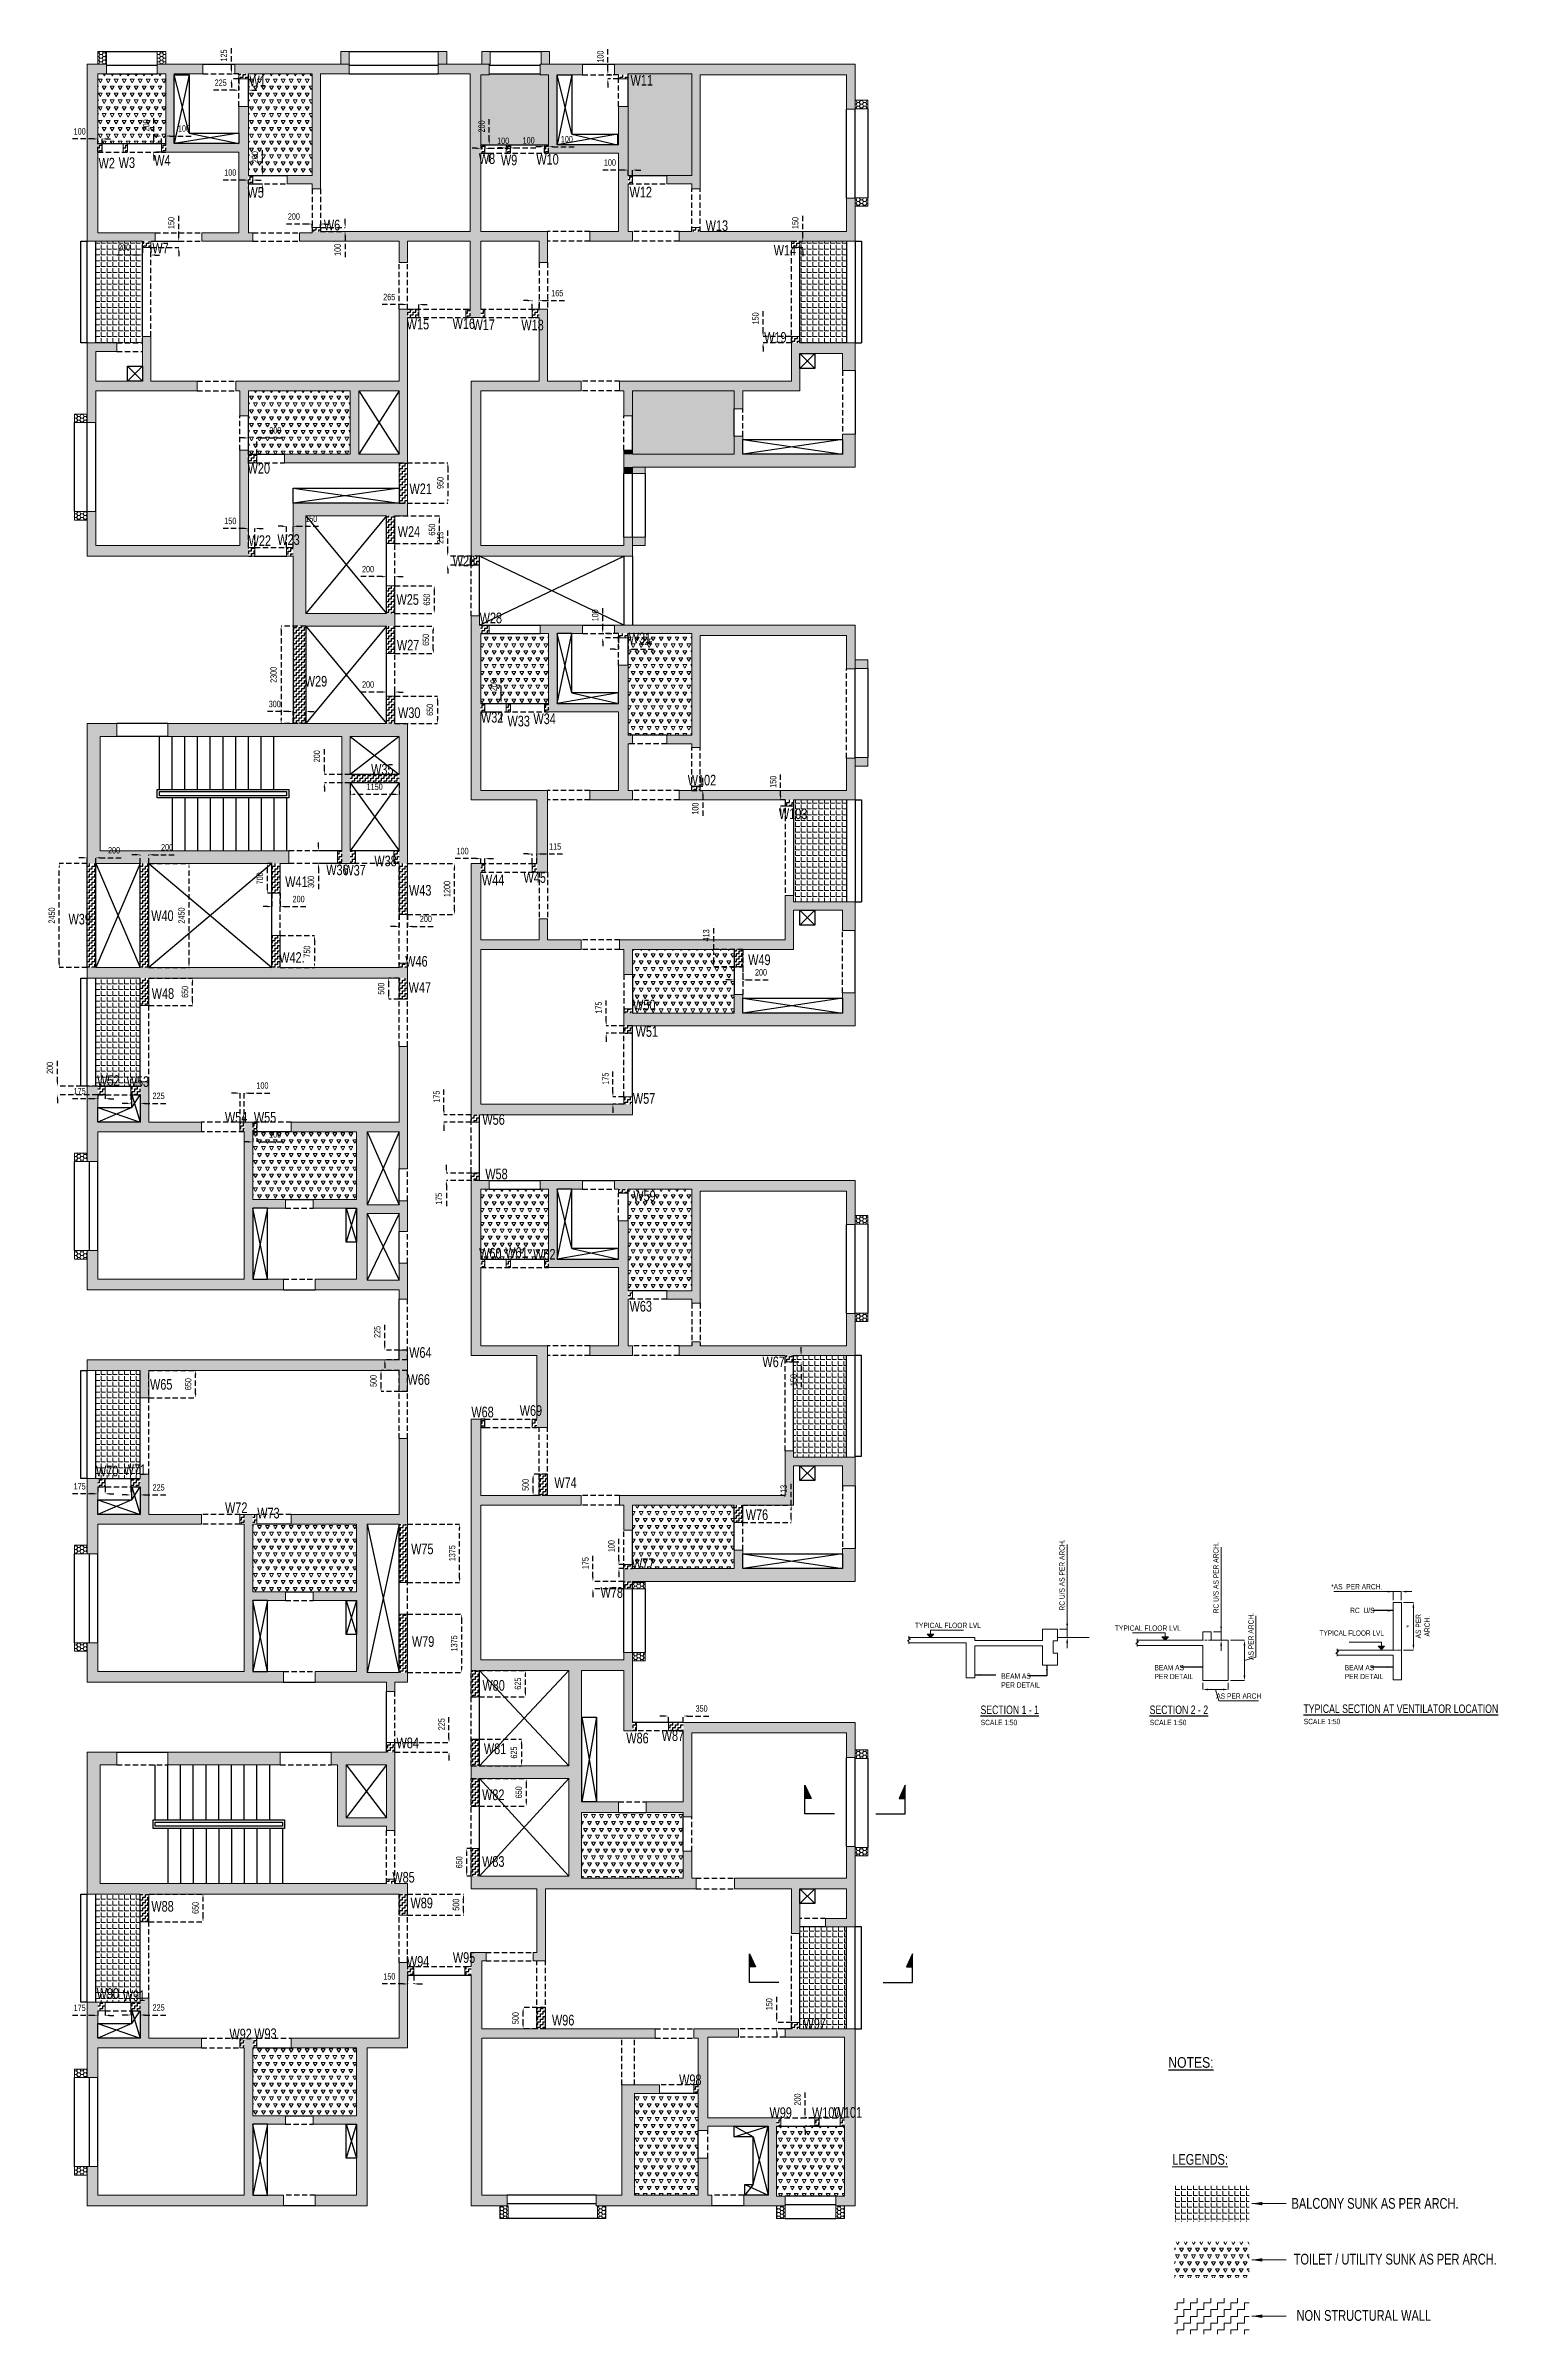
# Model space of a CAD drawing. Header units: millimetres. Extents: x 341 to 34579, y 195 to 54156.
import ezdxf
from ezdxf.enums import TextEntityAlignment as Align

# ---------------------------------------------------------------- set-up
doc = ezdxf.new("R2010")
doc.units = ezdxf.units.MM
for name, pattern in [('ACAD_ISO10W100', [18, 12, -3, 0, -3]), ('CONTINOUS', [0]), ('DASHED', [0.75, 0.5, -0.25]), ('HIDDEN', [0.375, 0.25, -0.125])]:
    doc.linetypes.add(name, pattern=pattern)
for name, color, linetype, lineweight in [('A-ANNO-DIMS', 8, 'Continuous', 15), ("S-BEAM NO'S", 2, 'Continuous', 20), ('S-GENERAL', 252, 'Continuous', 20), ('S-HATCH', 8, 'Continuous', 20), ('S-SEC', 30, 'Continuous', 20), ('S-SEC-TEXT', 2, 'Continuous', 20), ('s-text', 20, 'Continuous', 13), ('S-WALL', 100, 'Continuous', 20), ('STR-LEVEL TEXT', 110, 'Continuous', 30), ('STR-SECTION LINE', 121, 'Continuous', 20)]:
    doc.layers.add(name, color=color, linetype=linetype, lineweight=lineweight)
for name, color, linetype in [('A-DIM', 8, 'Continuous'), ('A-STAIRCASE', 8, 'Continuous'), ('HATCH', 8, 'Continuous'), ('RAILING', 6, 'Continuous'), ('S-BEAM', 4, 'HIDDEN'), ('S-BEAM 1', 6, 'Continuous'), ('S-CUT OUT', 43, 'Continuous'), ('S-CUTOUT', 25, 'Continuous'), ('S-TITLE', 2, 'Continuous'), ('S-WALL HATCH', 251, 'Continuous'), ('SEC LINE', 1, 'Continuous')]:
    doc.layers.add(name, color=color, linetype=linetype)
doc.styles.add('Dim.s & Anno.(Misc.)', font='ARIALN.TTF')
doc.styles.add('SOBHA', font='swisscl.ttf')
doc.dimstyles.new('A-GFC-100', dxfattribs={"dimscale": 100, "dimtxt": 1.75, "dimasz": 1, "dimexe": 1, "dimexo": 1, "dimgap": 0.4, "dimtad": 1, "dimdec": 0, "dimdsep": 46, "dimtxsty": 'Dim.s & Anno.(Misc.)', "dimblk": 'ARCHTICK', "dimcen": 0, "dimdle": 0.5, "dimclrd": 252, "dimclre": 253, "dimclrt": 6, "dimazin": 2, "dimtfac": 1, "dimtdec": 0, "dimtix": 1, "dimtmove": 2, "dimatfit": 3, "dimfxl": 1, "dimtolj": 1, "dimlwd": 0, "dimlwe": 0, "dimarcsym": 0})
doc.dimstyles.new('S-100-2', dxfattribs={"dimscale": 100, "dimtxt": 1.5, "dimasz": 1, "dimexe": 0, "dimexo": 0, "dimgap": 1, "dimtad": 1, "dimdec": 0, "dimzin": 0, "dimdsep": 46, "dimtxsty": 'SOBHA', "dimcen": 0.0895, "dimclrd": 8, "dimclre": 8, "dimclrt": 2, "dimadec": 0, "dimazin": 0, "dimtfac": 1, "dimtdec": 0, "dimtofl": 0, "dimtmove": 0, "dimatfit": 3, "dimfxl": 0.18, "dimtolj": 1, "dimtzin": 0, "dimlwd": -1, "dimlwe": -1, "dimarcsym": 1})
doc.dimstyles.new('SOBHA STR DIM', dxfattribs={"dimtxt": 0.2, "dimasz": 0.2, "dimexe": 0, "dimexo": 0.01, "dimgap": 0.1, "dimtad": 1, "dimdsep": 46, "dimtxsty": 'SOBHA', "dimcen": 0.09, "dimclrd": 252, "dimclre": 252, "dimclrt": 2, "dimadec": 0, "dimazin": 0, "dimtfac": 1, "dimtofl": 0, "dimtmove": 2, "dimatfit": 1, "dimfxl": 0, "dimtolj": 1, "dimtzin": 0, "dimlwd": -1, "dimlwe": -1, "dimarcsym": 1})
pattern_1 = [(0, (0, 0), (62.5, 62.5), [62.5, -62.5]), (90, (62.5, 0), (-62.5, 62.5), [62.5, -62.5])]
pattern_2 = [(60, (105314.17, -1923.17), (-93.75, 162.379763), [93.75, -93.75]), (120, (105314.17, -1923.17), (-187.5, 1e-07), [93.75, -93.75]), (0, (105267.3, -1841.98), (93.75, 162.379763), [93.75, -93.75])]
pattern_3 = [(0, (0, 0), (0, 137.5), [100, -37.5]), (90, (0, 0), (-137.5, 8e-15), [100, -37.5])]
pattern_4 = [(0, (-597856.83, -91847.9), (75, 43.30127), [50, -100]), (120, (-597856.83, -91847.9), (-75, 43.30127), [50, -100]), (60, (-597856.83, -91847.9), (2e-14, 86.60254), [-100, 50])]

msp = doc.modelspace()

# ---------------------------------------------------------------- texts
at = {"layer": "S-BEAM NO'S", "color": 3, "linetype": 'Continuous', "style": 'SOBHA'}
for s, p in [('W1', (5141.6, 53202.2, 0)), ('W11', (14125.1, 53216.2, 0)), ('W2', (1585.1, 51263.7, 0)), ('W3', (2060.1, 51275.7, 0)), ('W4', (2896.1, 51330.2, 0)), ('W8', (10549.1, 51369.2, 0)), ('W9', (11069.6, 51339.2, 0)), ('W10', (11905.6, 51354.2, 0)), ('W5', (5096.1, 50573.2, 0)), ('W12', (14102.1, 50580.2, 0)), ('W6', (6896.6, 49803.2, 0)), ('W13', (15896.6, 49790.7, 0)), ('W7', (2853.6, 49260.2, 0)), ('W14', (17500.6, 49211.2, 0)), ('W15', (8850.1, 47469.2, 0)), ('W16', (9931.1, 47479.2, 0)), ('W17', (10399.6, 47454.2, 0)), ('W18', (11551.6, 47448.2, 0)), ('W19', (17275.6, 47154.7, 0)), ('W20', (5099.6, 44069.2, 0)), ('W21', (8915.1, 43583.7, 0)), ('W23', (5799.6, 42387.7, 0)), ('W24', (8638.1, 42576.2, 0)), ('W22', (5122.1, 42362.7, 0)), ('W26', (9933.1, 41883.2, 0)), ('W25', (8608.6, 40974.7, 0)), ('W28', (10569.1, 40539.7, 0)), ('W27', (8618.1, 39897.7, 0)), ('W31', (14083.1, 40066.7, 0)), ('W29', (6446.6, 39047.7, 0)), ('W30', (8644.6, 38304.7, 0)), ('W32', (10599.6, 38197.2, 0)), ('W33', (11225.6, 38107.7, 0)), ('W34', (11836.1, 38162.2, 0)), ('W35', (8009.6, 36968.7, 0)), ('W102', (15473.8, 36714.6, 0)), ('W103', (17622.3, 35921.6, 0)), ('W41', (5985.1, 34318.7, 0)), ('W36', (6952.6, 34599.7, 0)), ('W37', (7356.1, 34591.7, 0)), ('W38', (8086.1, 34809.7, 0)), ('W44', (10621.6, 34361.2, 0)), ('W45', (11602.6, 34418.7, 0)), ('W43', (8903.1, 34117.2, 0)), ('W39', (876.6, 33438.2, 0)), ('W40', (2826.6, 33519.2, 0)), ('W42.', (5844.1, 32532.7, 0)), ('W46', (8815.1, 32443.2, 0)), ('W49', (16899.1, 32479.7, 0)), ('W48', (2838.1, 31683.2, 0)), ('W47', (8895.1, 31825.2, 0)), ('W50', (14185.6, 31412.2, 0)), ('W51', (14246.6, 30788.2, 0)), ('W52', (1550.6, 29631.2, 0)), ('W53', (2247.6, 29606.7, 0)), ('W57', (14180.6, 29209.7, 0)), ('W54', (4564.1, 28764.7, 0)), ('W55', (5246.1, 28764.7, 0)), ('W56', (10633.6, 28714.2, 0)), ('W58', (10701.6, 27429.2, 0)), ('W59', (14190.1, 26913.2, 0)), ('W60', (10556.1, 25559.2, 0)), ('W61', (11171.6, 25576.2, 0)), ('W62', (11829.6, 25533.7, 0)), ('W63', (14103.1, 24309.2, 0)), ('W64', (8906.6, 23219.2, 0)), ('W67', (17235.1, 22999.2, 0)), ('W65', (2798.1, 22467.7, 0)), ('W66', (8870.1, 22581.7, 0)), ('W68', (10372.6, 21816.2, 0)), ('W69', (11513.1, 21850.7, 0)), ('W70', (1524.6, 20424.2, 0)), ('W71', (2177.1, 20456.7, 0)), ('W74', (12329.6, 20149.2, 0)), ('W72', (4566.1, 19558.7, 0)), ('W73', (5326.6, 19432.2, 0)), ('W76', (16841.6, 19395.2, 0)), ('W75', (8953.1, 18587.7, 0)), ('W77', (14159.6, 18238.7, 0)), ('W78', (13419.1, 17560.7, 0)), ('W79', (8972.6, 16405.2, 0)), ('W80', (10634.1, 15369.7, 0)), ('W84', (8609.1, 14013.7, 0)), ('W81', (10668.6, 13874.7, 0)), ('W86', (14025.1, 14127.7, 0)), ('W87', (14860.6, 14184.2, 0)), ('W82', (10626.1, 12790.2, 0)), ('W83', (10626.1, 11217.2, 0)), ('W85', (8510.6, 10845.2, 0)), ('W88', (2829.6, 10160.2, 0)), ('W89', (8938.6, 10239.7, 0)), ('W95', (9936.6, 8952.7, 0)), ('W94', (8853.1, 8861.7, 0)), ('W90', (1540.1, 8105.2, 0)), ('W91', (2154.1, 8052.7, 0)), ('W96', (12273.6, 7476.7, 0)), ('W97', (18202.1, 7394.7, 0)), ('W92', (4670.1, 7148.2, 0)), ('W93', (5254.6, 7156.7, 0)), ('W98', (15271.1, 6070.2, 0)), ('W99', (17401.6, 5295.7, 0)), ('W100', (18403.6, 5295.7, 0)), ('W101', (18913.6, 5299.7, 0))]:
    msp.add_text(s, height=250, dxfattribs=at).set_placement(p)
at = {"layer": 's-text', "color": 2, "style": 'SOBHA'}
msp.add_text('%%ULEGENDS:', height=253.125, dxfattribs=at).set_placement((26896.2, 4191.9, 0))
for s, p in [('BALCONY SUNK AS PER ARCH.', (31675.6, 3153.6, 0)), ('TOILET / UTILITY SUNK AS PER ARCH.', (32152.1, 1838.6, 0)), ('NON STRUCTURAL WALL', (31411.6, 511.3, 0))]:
    msp.add_text(s, height=253.125, dxfattribs=at).set_placement(p, align=Align.CENTER)
at = {"layer": 'S-TITLE', "color": 2, "style": 'Dim.s & Anno.(Misc.)'}
msp.add_text('%%UNOTES:', height=250, dxfattribs=at).set_placement((26803.4, 6478.8, 0))

# ---------------------------------------------------------------- blocks, each defined once
blk = doc.blocks.new('WING 05 TYP WALLS')
at = {"layer": 'S-WALL HATCH', "ltscale": 7.5, "transparency": 33554687}
h = blk.add_hatch(color=251, dxfattribs=at)
h.dxf.hatch_style = 1
h.paths.add_polyline_path([(-607332, -43123), (-607332, -42923), (-607332, -41273), (-607132, -41273), (-607132, -41048), (-607332, -41048), (-607582, -41048), (-607582, -45223), (-607332, -45223), (-606282, -45223), (-606082, -45223), (-605982, -45223), (-605982, -45023), (-607332, -45023)])
h = blk.add_hatch(color=251, dxfattribs=at)
h.dxf.hatch_style = 1
h.paths.add_polyline_path([(-603782, -42048), (-604007, -42048), (-604007, -42923), (-605532, -42923), (-605532, -41273), (-604857, -41273), (-604857, -41048), (-605932, -41048), (-605932, -41273), (-605732, -41273), (-605732, -42923), (-605732, -43123), (-604007, -43123), (-604007, -45023), (-604882, -45023), (-604882, -45223), (-604007, -45223), (-603782, -45223), (-603682, -45223), (-603682, -45023), (-603782, -45023), (-603782, -43873), (-603782, -43673)])
h = blk.add_hatch(color=251, dxfattribs=at)
h.dxf.hatch_style = 1
h.paths.add_polyline_path([(-602082, -41273), (-601407, -41273), (-601407, -41048), (-603782, -41048), (-604007, -41048), (-604107, -41048), (-604107, -41273), (-604007, -41273), (-603782, -41273), (-602282, -41273), (-602282, -43673), (-602872, -43673), (-602872, -43873), (-602282, -43873), (-602282, -43988), (-602082, -43988)])
h = blk.add_hatch(dxfattribs=at)
h.set_pattern_fill('ZIGZAG', color=251, scale=500)
h.set_pattern_definition([(0, (-604006.83, -41397.9), (62.5, 62.5), [62.5, -62.5]), (90, (-603944.33, -41397.9), (-62.5, 62.5), [62.5, -62.5])])
h.paths.add_polyline_path([(-603782, -41273), (-604007, -41273), (-604007, -41398), (-603782, -41398)])
h = blk.add_hatch(color=251, dxfattribs=at)
h.dxf.hatch_style = 1
h.paths.add_polyline_path([(-596732, -44998), (-598307, -44998), (-598307, -43148), (-598307, -42948), (-598307, -41298), (-598107, -41298), (-598107, -41048), (-599307, -41048), (-599307, -41273), (-598557, -41273), (-598557, -44998), (-602082, -44998), (-602282, -44998), (-602282, -45023), (-602582, -45023), (-602582, -45223), (-602282, -45223), (-600232, -45223), (-600232, -45723), (-600032, -45723), (-600032, -45223), (-598557, -45223), (-598557, -46823), (-598557, -47023), (-598307, -47023), (-598307, -46823), (-598307, -45223), (-596932, -45223), (-596932, -45723), (-596732, -45723), (-596732, -45223)])
h = blk.add_hatch(color=251, dxfattribs=at)
h.dxf.hatch_style = 1
h.paths.add_polyline_path([(-594832, -42048), (-595057, -42048), (-595057, -42948), (-596507, -42948), (-596507, -41298), (-595907, -41298), (-595907, -41048), (-596907, -41048), (-596907, -41298), (-596707, -41298), (-596707, -42948), (-596707, -43148), (-595057, -43148), (-595057, -44998), (-595732, -44998), (-595732, -45223), (-594732, -45223), (-594732, -44998), (-594832, -44998), (-594832, -43873), (-594832, -43673)])
h = blk.add_hatch(color=251, dxfattribs=at)
h.dxf.hatch_style = 1
h.paths.add_polyline_path([(-593132, -41298), (-589682, -41298), (-589682, -42110), (-589482, -42110), (-589482, -41298), (-589482, -41048), (-593132, -41048), (-595157, -41048), (-595157, -41298), (-595057, -41298), (-594832, -41298), (-594832, -41273), (-593332, -41273), (-593332, -43673), (-593922, -43673), (-593922, -43873), (-593332, -43873), (-593332, -43988), (-593132, -43988)])
h = blk.add_hatch(dxfattribs=at)
h.set_pattern_fill('ZIGZAG', color=251, scale=500)
h.set_pattern_definition([(0, (-595056.83, -41397.9), (62.5, 62.5), [62.5, -62.5]), (90, (-594994.33, -41397.9), (-62.5, 62.5), [62.5, -62.5])])
h.paths.add_polyline_path([(-594832, -41298), (-595057, -41298), (-595057, -41398), (-594832, -41398)])
h = blk.add_hatch(dxfattribs=at)
h.set_pattern_fill('ZIGZAG', color=251, scale=500)
h.set_pattern_definition([(0, (-607331.83, -43122.9), (62.5, 62.5), [62.5, -62.5]), (90, (-607269.33, -43122.9), (-62.5, 62.5), [62.5, -62.5])])
h.paths.add_polyline_path([(-606632, -42923), (-606732, -42923), (-606732, -43123), (-606632, -43123)])
h.paths.add_polyline_path([(-607232, -42923), (-607332, -42923), (-607332, -43123), (-607232, -43123)])
h = blk.add_hatch(dxfattribs=at)
h.set_pattern_fill('ZIGZAG', color=251, scale=500)
h.set_pattern_definition([(0, (-605831.83, -43122.9), (62.5, 62.5), [62.5, -62.5]), (90, (-605769.33, -43122.9), (-62.5, 62.5), [62.5, -62.5])])
h.paths.add_polyline_path([(-605732, -42923), (-605832, -42923), (-605832, -43123), (-605732, -43123)])
h = blk.add_hatch(dxfattribs=at)
h.set_pattern_fill('ZIGZAG', color=251, scale=500)
h.set_pattern_definition([(0, (-598306.83, -43147.9), (62.5, 62.5), [62.5, -62.5]), (90, (-598244.33, -43147.9), (-62.5, 62.5), [62.5, -62.5])])
h.paths.add_polyline_path([(-598207, -42948), (-598307, -42948), (-598307, -43148), (-598207, -43148)])
h = blk.add_hatch(dxfattribs=at)
h.set_pattern_fill('ZIGZAG', color=251, scale=500)
h.set_pattern_definition([(0, (-597706.83, -43147.9), (62.5, 62.5), [62.5, -62.5]), (90, (-597644.33, -43147.9), (-62.5, 62.5), [62.5, -62.5])])
h.paths.add_polyline_path([(-597607, -42948), (-597707, -42948), (-597707, -43148), (-597607, -43148)])
h = blk.add_hatch(dxfattribs=at)
h.set_pattern_fill('ZIGZAG', color=251, scale=500)
h.set_pattern_definition([(0, (-596806.83, -43147.9), (62.5, 62.5), [62.5, -62.5]), (90, (-596744.33, -43147.9), (-62.5, 62.5), [62.5, -62.5])])
h.paths.add_polyline_path([(-596707, -42948), (-596807, -42948), (-596807, -43148), (-596707, -43148)])
h = blk.add_hatch(dxfattribs=at)
h.set_pattern_fill('ZIGZAG', color=251, scale=500)
h.set_pattern_definition([(0, (-603781.83, -43872.9), (62.5, 62.5), [62.5, -62.5]), (90, (-603719.33, -43872.9), (-62.5, 62.5), [62.5, -62.5])])
h.paths.add_polyline_path([(-603682, -43673), (-603782, -43673), (-603782, -43873), (-603682, -43873)])
h = blk.add_hatch(dxfattribs=at)
h.set_pattern_fill('ZIGZAG', color=251, scale=500)
h.set_pattern_definition([(0, (-594831.83, -43872.9), (62.5, 62.5), [62.5, -62.5]), (90, (-594769.33, -43872.9), (-62.5, 62.5), [62.5, -62.5])])
h.paths.add_polyline_path([(-594732, -43673), (-594832, -43673), (-594832, -43873), (-594732, -43873)])
h = blk.add_hatch(color=251, dxfattribs=at)
h.dxf.hatch_style = 1
h.paths.add_polyline_path([(-589482, -44998), (-589482, -44210), (-589682, -44210), (-589682, -44998), (-593132, -44998), (-593332, -44998), (-593632, -44998), (-593632, -45223), (-590982, -45223), (-590782, -45223), (-589482, -45223)])
h = blk.add_hatch(dxfattribs=at)
h.set_pattern_fill('ZIGZAG', color=251, scale=500)
h.set_pattern_definition([(0, (-606281.83, -45372.9), (62.5, 62.5), [62.5, -62.5]), (90, (-606219.33, -45372.9), (-62.5, 62.5), [62.5, -62.5])])
h.paths.add_polyline_path([(-606082, -45223), (-606282, -45223), (-606282, -45373), (-606082, -45373)])
h = blk.add_hatch(dxfattribs=at)
h.set_pattern_fill('ZIGZAG', color=251, scale=500)
h.set_pattern_definition([(0, (-602281.83, -44997.9), (62.5, 62.5), [62.5, -62.5]), (90, (-602219.33, -44997.9), (-62.5, 62.5), [62.5, -62.5])])
h.paths.add_polyline_path([(-602082, -44898), (-602282, -44898), (-602282, -44998), (-602082, -44998)])
h = blk.add_hatch(dxfattribs=at)
h.set_pattern_fill('ZIGZAG', color=251, scale=500)
h.set_pattern_definition([(0, (-593331.83, -45372.9), (62.5, 62.5), [62.5, -62.5]), (90, (-593269.33, -45372.9), (-62.5, 62.5), [62.5, -62.5])])
h.paths.add_polyline_path([(-590782, -45223), (-590982, -45223), (-590982, -45373), (-590782, -45373)])
h.paths.add_polyline_path([(-593132, -44898), (-593332, -44898), (-593332, -44998), (-593132, -44998)])
h = blk.add_hatch(color=251, dxfattribs=at)
h.dxf.hatch_style = 1
h.paths.add_polyline_path([(-600032, -48748), (-600032, -48523), (-600032, -47023), (-600032, -46823), (-600232, -46823), (-600232, -48523), (-604082, -48523), (-604082, -48748), (-603982, -48748), (-603982, -49338), (-603782, -49338), (-603782, -48748), (-601382, -48748), (-601382, -50248), (-602932, -50248), (-602932, -50448), (-600232, -50448), (-600032, -50448)])
h.paths.add_polyline_path([(-601182, -50248), (-601182, -48748), (-600232, -48748), (-600232, -50248)], flags=16)
h = blk.add_hatch(dxfattribs=at)
h.set_pattern_fill('ZIGZAG', color=251, scale=500)
h.set_pattern_definition(pattern_1)
h.paths.add_polyline_path([(-599767, -46823), (-600032, -46823), (-600032, -47023), (-599767, -47023)])
h = blk.add_hatch(dxfattribs=at)
h.set_pattern_fill('ZIGZAG', color=251, scale=500)
h.set_pattern_definition([(0, (-598656.83, -47022.9), (62.5, 62.5), [62.5, -62.5]), (90, (-598594.33, -47022.9), (-62.5, 62.5), [62.5, -62.5])])
h.paths.add_polyline_path([(-598207, -46823), (-598307, -46823), (-598307, -47023), (-598207, -47023)])
h.paths.add_polyline_path([(-598557, -46823), (-598657, -46823), (-598657, -47023), (-598557, -47023)])
h = blk.add_hatch(color=251, dxfattribs=at)
h.dxf.hatch_style = 1
h.paths.add_polyline_path([(-594732, -52398), (-594732, -52198), (-594932, -52198), (-594932, -52398), (-598307, -52398), (-598307, -48748), (-595942, -48748), (-595942, -48523), (-596732, -48523), (-596732, -46823), (-596932, -46823), (-596932, -47023), (-596932, -48523), (-598532, -48523), (-598532, -52648), (-598332, -52648), (-594732, -52648)])
h = blk.add_hatch(dxfattribs=at)
h.set_pattern_fill('ZIGZAG', color=251, scale=500)
h.set_pattern_definition(pattern_1)
h.paths.add_polyline_path([(-596932, -46823), (-597097, -46823), (-597097, -47023), (-596932, -47023)], flags=17)
h = blk.add_hatch(color=251, dxfattribs=at)
h.dxf.hatch_style = 1
h.paths.add_polyline_path([(-604992, -48523), (-606082, -48523), (-606082, -47473), (-606282, -47473), (-606282, -48523), (-607382, -48523), (-607382, -47823), (-606882, -47823), (-606882, -47623), (-607582, -47623), (-607582, -48523), (-607582, -48748), (-607582, -49498), (-607382, -49498), (-607382, -48748), (-604992, -48748)])
h = blk.add_hatch(dxfattribs=at)
h.set_pattern_fill('ZIGZAG', color=251, scale=500)
h.set_pattern_definition(pattern_1)
h.paths.add_polyline_path([(-590782, -47473), (-590982, -47473), (-590982, -47623), (-590782, -47623)])
h = blk.add_hatch(color=251, dxfattribs=at)
h.dxf.hatch_style = 1
h.paths.add_polyline_path([(-590782, -48523), (-590782, -47873), (-589782, -47873), (-589782, -48273), (-589482, -48273), (-589482, -47623), (-589782, -47623), (-590782, -47623), (-590982, -47623), (-590982, -48523), (-595032, -48523), (-595032, -48748), (-594932, -48748), (-594932, -49338), (-594732, -49338), (-594732, -48748), (-592332, -48748), (-592332, -49173), (-592132, -49173), (-592132, -48748), (-590782, -48748)])
h = blk.add_hatch(color=251, dxfattribs=at)
h.dxf.hatch_style = 1
h.paths.add_polyline_path([(-603782, -50448), (-603782, -50248), (-603782, -50148), (-603982, -50148), (-603982, -52398), (-607382, -52398), (-607382, -51598), (-607582, -51598), (-607582, -52398), (-607582, -52648), (-603782, -52648), (-603782, -52448), (-603782, -52398)])
h = blk.add_hatch(color=251, dxfattribs=at)
h.dxf.hatch_style = 1
h.paths.add_polyline_path([(-589482, -49773), (-589782, -49773), (-589782, -50248), (-592132, -50248), (-592132, -49823), (-592332, -49823), (-592332, -50248), (-594732, -50248), (-594932, -50248), (-594932, -50548), (-594732, -50548), (-589482, -50548)])
h = blk.add_hatch(color=251, dxfattribs=at)
h.dxf.hatch_style = 1
h.paths.add_polyline_path([(-594732, -50148), (-594932, -50148), (-594932, -50248), (-594732, -50248)], flags=17)
h = blk.add_hatch(dxfattribs=at)
h.set_pattern_fill('ZIGZAG', color=251, scale=500)
h.set_pattern_definition(pattern_1)
h.paths.add_polyline_path([(-603582, -50248), (-603782, -50248), (-603782, -50448), (-603582, -50448)], flags=17)
h = blk.add_hatch(dxfattribs=at)
h.set_pattern_fill('ZIGZAG', color=251, scale=500)
h.set_pattern_definition(pattern_1)
h.paths.add_polyline_path([(-600032, -50448), (-600232, -50448), (-600232, -51398), (-600032, -51398)])
h = blk.add_hatch(color=251, dxfattribs=at)
h.dxf.hatch_style = 1
h.paths.add_polyline_path([(-594732, -50548), (-594932, -50548), (-594932, -50698), (-594732, -50698)], flags=17)
h = blk.add_hatch(dxfattribs=at)
h.set_pattern_fill('ZIGZAG', color=251, scale=500)
h.set_pattern_definition([(0, (-602881.83, -54947.9), (62.5, 62.5), [62.5, -62.5]), (90, (-602819.33, -54947.9), (-62.5, 62.5), [62.5, -62.5])])
h.paths.add_polyline_path([(-600332, -54298), (-600532, -54298), (-600532, -54948), (-600332, -54948)])
h.paths.add_polyline_path([(-600332, -53348), (-600532, -53348), (-600532, -53998), (-600332, -53998)])
h.paths.add_polyline_path([(-602732, -52448), (-602882, -52448), (-602882, -52648), (-602732, -52648)])
h.paths.add_polyline_path([(-600332, -51698), (-600532, -51698), (-600532, -52348), (-600332, -52348)])
h = blk.add_hatch(color=251, dxfattribs=at)
h.dxf.hatch_style = 1
h.paths.add_polyline_path([(-602432, -51698), (-600532, -51698), (-600332, -51698), (-600032, -51698), (-600032, -51398), (-600232, -51398), (-602732, -51398), (-602732, -52448), (-602732, -52648), (-602732, -54298), (-602432, -54298), (-600532, -54298), (-600332, -54298), (-600332, -53998), (-600532, -53998), (-602432, -53998)])
h = blk.add_hatch(dxfattribs=at)
h.set_pattern_fill('ZIGZAG', color=251, scale=500)
h.set_pattern_definition(pattern_1)
h.paths.add_polyline_path([(-603632, -52448), (-603782, -52448), (-603782, -52648), (-603632, -52648)])
h = blk.add_hatch(dxfattribs=at)
h.set_pattern_fill('ZIGZAG', color=251, scale=500)
h.set_pattern_definition(pattern_1)
h.paths.add_polyline_path([(-598332, -52648), (-598532, -52648), (-598532, -52860), (-598332, -52860)])
h = blk.add_hatch(dxfattribs=at)
h.set_pattern_fill('ZIGZAG', color=251, scale=500)
h.set_pattern_definition(pattern_1)
h.paths.add_polyline_path([(-602432, -54298), (-602732, -54298), (-602732, -56598), (-602432, -56598)])
h = blk.add_hatch(color=251, dxfattribs=at)
h.dxf.hatch_style = 1
h.paths.add_polyline_path([(-596732, -58173), (-598307, -58173), (-598307, -56323), (-598307, -56123), (-598307, -54473), (-598307, -54273), (-598332, -54273), (-598332, -54060), (-598532, -54060), (-598532, -58398), (-596982, -58398), (-596982, -59898), (-596982, -60098), (-596732, -60098), (-596732, -59898)])
h = blk.add_hatch(dxfattribs=at)
h.set_pattern_fill('ZIGZAG', color=251, scale=500)
h.set_pattern_definition([(0, (-598306.83, -56322.9), (62.5, 62.5), [62.5, -62.5]), (90, (-598244.33, -56322.9), (-62.5, 62.5), [62.5, -62.5])])
h.paths.add_polyline_path([(-598207, -56123), (-598307, -56123), (-598307, -56323), (-598207, -56323)])
h.paths.add_polyline_path([(-598107, -54273), (-598307, -54273), (-598307, -54473), (-598107, -54473)])
h = blk.add_hatch(color=251, dxfattribs=at)
h.dxf.hatch_style = 1
h.paths.add_polyline_path([(-594832, -55223), (-595057, -55223), (-595057, -56123), (-596507, -56123), (-596507, -54473), (-595907, -54473), (-595907, -54273), (-596907, -54273), (-596907, -54473), (-596707, -54473), (-596707, -56123), (-596707, -56323), (-595057, -56323), (-595057, -58173), (-595732, -58173), (-595732, -58398), (-594732, -58398), (-594732, -58173), (-594832, -58173), (-594832, -57073), (-594732, -57073), (-594732, -56873), (-594832, -56873)])
h = blk.add_hatch(color=251, dxfattribs=at)
h.dxf.hatch_style = 1
h.paths.add_polyline_path([(-589482, -54273), (-593132, -54273), (-595157, -54273), (-595157, -54473), (-595057, -54473), (-594832, -54473), (-593332, -54473), (-593332, -56873), (-593922, -56873), (-593922, -57073), (-593332, -57073), (-593332, -57163), (-593132, -57163), (-593132, -54523), (-589682, -54523), (-589682, -55310), (-589482, -55310), (-589482, -54523)])
h = blk.add_hatch(dxfattribs=at)
h.set_pattern_fill('ZIGZAG', color=251, scale=500)
h.set_pattern_definition(pattern_1)
h.paths.add_polyline_path([(-594832, -54473), (-595057, -54473), (-595057, -54573), (-594832, -54573)], flags=17)
h = blk.add_hatch(dxfattribs=at)
h.set_pattern_fill('ZIGZAG', color=251, scale=500)
h.set_pattern_definition(pattern_1)
h.paths.add_polyline_path([(-600332, -55948), (-600532, -55948), (-600532, -56598), (-600332, -56598)])
h = blk.add_hatch(color=251, dxfattribs=at)
h.dxf.hatch_style = 1
h.paths.add_polyline_path([(-602832, -59598), (-607282, -59598), (-607282, -56898), (-606882, -56898), (-606882, -56598), (-607582, -56598), (-607582, -59898), (-607382, -59898), (-607382, -59898), (-606332, -59898), (-606132, -59898), (-603232, -59898), (-603032, -59898), (-602832, -59898)])
h = blk.add_hatch(color=251, dxfattribs=at)
h.dxf.hatch_style = 1
h.paths.add_polyline_path([(-600032, -56598), (-600332, -56598), (-600532, -56598), (-602432, -56598), (-602732, -56598), (-605682, -56598), (-605682, -56898), (-601582, -56898), (-601582, -59598), (-601582, -59898), (-601382, -59898), (-601382, -59598), (-601382, -57998), (-601382, -57798), (-601382, -56898), (-600232, -56898), (-600232, -57798), (-600232, -57998), (-600232, -59598), (-600232, -59898), (-600032, -59898)])
h = blk.add_hatch(dxfattribs=at)
h.set_pattern_fill('ZIGZAG', color=251, scale=500)
h.set_pattern_definition(pattern_1)
h.paths.add_polyline_path([(-597607, -56123), (-597707, -56123), (-597707, -56323), (-597607, -56323)])
h = blk.add_hatch(dxfattribs=at)
h.set_pattern_fill('ZIGZAG', color=251, scale=500)
h.set_pattern_definition(pattern_1)
h.paths.add_polyline_path([(-596707, -56123), (-596807, -56123), (-596807, -56323), (-596707, -56323)], flags=17)
h = blk.add_hatch(color=251, dxfattribs=at)
h.dxf.hatch_style = 1
h.paths.add_polyline_path([(-589482, -58173), (-589482, -57410), (-589682, -57410), (-589682, -58173), (-593132, -58173), (-593332, -58173), (-593632, -58173), (-593632, -58398), (-591132, -58398), (-590932, -58398), (-589482, -58398)])
h = blk.add_hatch(dxfattribs=at)
h.set_pattern_fill('ZIGZAG', color=251, scale=500)
h.set_pattern_definition([(0, (105314.17, -1923.17), (62.5, 62.5), [62.5, -62.5]), (90, (105376.67, -1923.17), (-62.5, 62.5), [62.5, -62.5])])
h.paths.add_polyline_path([(-600232, -57798), (-601382, -57798), (-601382, -57998), (-600232, -57998)], flags=17)
h = blk.add_hatch(dxfattribs=at)
h.set_pattern_fill('ZIGZAG', color=251, scale=500)
h.set_pattern_definition(pattern_1)
h.paths.add_polyline_path([(-593132, -58073), (-593332, -58073), (-593332, -58173), (-593132, -58173)], flags=17)
h = blk.add_hatch(dxfattribs=at)
h.set_pattern_fill('ZIGZAG', color=251, scale=500)
h.set_pattern_definition(pattern_1)
h.paths.add_polyline_path([(-590932, -58398), (-591132, -58398), (-591132, -58548), (-590932, -58548)])
h = blk.add_hatch(dxfattribs=at)
h.set_pattern_fill('ZIGZAG', color=251, scale=500)
h.set_pattern_definition([(0, (-601681.83, -59897.9), (62.5, 62.5), [62.5, -62.5]), (90, (-601619.33, -59897.9), (-62.5, 62.5), [62.5, -62.5])])
h.paths.add_polyline_path([(-601257, -59598), (-601382, -59598), (-601382, -59898), (-601257, -59898)])
h.paths.add_polyline_path([(-601582, -59598), (-601682, -59598), (-601682, -59898), (-601582, -59898)])
h.paths.add_polyline_path([(-600232, -59598), (-600357, -59598), (-600357, -59898), (-600232, -59898)])
h = blk.add_hatch(dxfattribs=at)
h.set_pattern_fill('ZIGZAG', color=251, scale=500)
h.set_pattern_definition(pattern_1)
h.paths.add_polyline_path([(-607382, -59898), (-607582, -59898), (-607582, -62348), (-607382, -62348)])
h = blk.add_hatch(dxfattribs=at)
h.set_pattern_fill('ZIGZAG', color=251, scale=500)
h.set_pattern_definition(pattern_1)
h.paths.add_polyline_path([(-606132, -59898), (-606332, -59898), (-606332, -62348), (-606132, -62348)])
h = blk.add_hatch(dxfattribs=at)
h.set_pattern_fill('ZIGZAG', color=251, scale=500)
h.set_pattern_definition(pattern_1)
h.paths.add_polyline_path([(-603032, -59898), (-603232, -59898), (-603232, -60598), (-603032, -60598)])
h = blk.add_hatch(dxfattribs=at)
h.set_pattern_fill('ZIGZAG', color=251, scale=500)
h.set_pattern_definition(pattern_1)
h.paths.add_polyline_path([(-600032, -59898), (-600232, -59898), (-600232, -61098), (-600032, -61098)])
h = blk.add_hatch(color=251, dxfattribs=at)
h.dxf.hatch_style = 1
h.paths.add_polyline_path([(-595942, -61698), (-596732, -61698), (-596732, -61198), (-596932, -61198), (-596932, -61698), (-598307, -61698), (-598307, -60098), (-598307, -59898), (-598532, -59898), (-598532, -65823), (-598332, -65823), (-594732, -65823), (-594732, -65573), (-594932, -65573), (-598307, -65573), (-598307, -61923), (-595942, -61923)])
h = blk.add_hatch(dxfattribs=at)
h.set_pattern_fill('ZIGZAG', color=251, scale=500)
h.set_pattern_definition([(0, (-598306.83, -60097.9), (62.5, 62.5), [62.5, -62.5]), (90, (-598244.33, -60097.9), (-62.5, 62.5), [62.5, -62.5])])
h.paths.add_polyline_path([(-598207, -59898), (-598307, -59898), (-598307, -60098), (-598207, -60098)])
h = blk.add_hatch(dxfattribs=at)
h.set_pattern_fill('ZIGZAG', color=251, scale=500)
h.set_pattern_definition(pattern_1)
h.paths.add_polyline_path([(-596982, -59898), (-597097, -59898), (-597097, -60098), (-596982, -60098)], flags=17)
h = blk.add_hatch(color=251, dxfattribs=at)
h.dxf.hatch_style = 1
h.paths.add_polyline_path([(-590932, -61698), (-590932, -60998), (-589782, -60998), (-589782, -61473), (-589482, -61473), (-589482, -60798), (-589782, -60798), (-590932, -60798), (-590932, -60648), (-591132, -60648), (-591132, -60798), (-591132, -61698), (-595032, -61698), (-595032, -61923), (-594932, -61923), (-594932, -62513), (-594732, -62513), (-594732, -61923), (-592332, -61923), (-592132, -61923), (-590932, -61923)])
h = blk.add_hatch(dxfattribs=at)
h.set_pattern_fill('ZIGZAG', color=251, scale=500)
h.set_pattern_definition(pattern_1)
h.paths.add_polyline_path([(-603032, -61598), (-603232, -61598), (-603232, -62348), (-603032, -62348)])
h = blk.add_hatch(dxfattribs=at)
h.set_pattern_fill('ZIGZAG', color=251, scale=500)
h.set_pattern_definition(pattern_1)
h.paths.add_polyline_path([(-592132, -61923), (-592332, -61923), (-592332, -62335), (-592132, -62335)], flags=17)
h = blk.add_hatch(color=251, dxfattribs=at)
h.dxf.hatch_style = 1
h.paths.add_polyline_path([(-600032, -62348), (-600232, -62348), (-603032, -62348), (-603232, -62348), (-606132, -62348), (-606332, -62348), (-607382, -62348), (-607582, -62348), (-607582, -62598), (-606332, -62598), (-606132, -62598), (-600232, -62598), (-600032, -62598)])
h = blk.add_hatch(dxfattribs=at)
h.set_pattern_fill('ZIGZAG', color=251, scale=500)
h.set_pattern_definition(pattern_1)
h.paths.add_polyline_path([(-600032, -62248), (-600232, -62248), (-600232, -62348), (-600032, -62348)])
h = blk.add_hatch(dxfattribs=at)
h.set_pattern_fill('ZIGZAG', color=251, scale=500)
h.set_pattern_definition(pattern_1)
h.paths.add_polyline_path([(-606132, -62598), (-606332, -62598), (-606332, -63248), (-606132, -63248)])
h = blk.add_hatch(dxfattribs=at)
h.set_pattern_fill('ZIGZAG', color=251, scale=500)
h.set_pattern_definition(pattern_1)
h.paths.add_polyline_path([(-600032, -62598), (-600232, -62598), (-600232, -63098), (-600032, -63098)])
h = blk.add_hatch(color=251, dxfattribs=at)
h.dxf.hatch_style = 1
h.paths.add_polyline_path([(-589482, -62948), (-589782, -62948), (-589782, -63423), (-592132, -63423), (-592132, -62985), (-592332, -62985), (-592332, -63423), (-594732, -63423), (-594932, -63423), (-594932, -63723), (-594732, -63723), (-589482, -63723)])
h = blk.add_hatch(dxfattribs=at)
h.set_pattern_fill('ZIGZAG', color=251, scale=500)
h.set_pattern_definition(pattern_1)
h.paths.add_polyline_path([(-594732, -63323), (-594932, -63323), (-594932, -63423), (-594732, -63423)], flags=17)
h = blk.add_hatch(color=251, dxfattribs=at)
h.dxf.hatch_style = 1
h.paths.add_polyline_path([(-600032, -67848), (-600232, -67848), (-600232, -67948), (-600982, -67948), (-600982, -66223), (-600232, -66223), (-600232, -67098), (-600032, -67098), (-600032, -65998), (-600032, -64208), (-600232, -64208), (-600232, -65998), (-601232, -65998), (-602772, -65998), (-602772, -66223), (-601232, -66223), (-601232, -66248), (-601232, -67823), (-602257, -67823), (-602257, -68023), (-601232, -68023), (-601232, -69698), (-602207, -69698), (-602207, -69948), (-601232, -69948), (-600982, -69948), (-600232, -69948), (-600232, -70173), (-600032, -70173), (-600032, -69323), (-600232, -69323), (-600232, -69723), (-600982, -69723), (-600982, -68148), (-600232, -68148), (-600232, -68573), (-600032, -68573)])
h = blk.add_hatch(dxfattribs=at)
h.set_pattern_fill('ZIGZAG', color=251, scale=500)
h.set_pattern_definition(pattern_1)
h.paths.add_polyline_path([(-594732, -63723), (-594932, -63723), (-594932, -63898), (-594732, -63898)], flags=17)
h = blk.add_hatch(color=251, dxfattribs=at)
h.dxf.hatch_style = 1
h.paths.add_polyline_path([(-604892, -65998), (-606132, -65998), (-606132, -65048), (-606332, -65048), (-606332, -65148), (-606332, -65348), (-606332, -65998), (-607332, -65998), (-607332, -65348), (-607332, -65148), (-607582, -65148), (-607582, -65998), (-607582, -66223), (-607582, -66923), (-607332, -66923), (-607332, -66223), (-604892, -66223)])
h = blk.add_hatch(dxfattribs=at)
h.set_pattern_fill('ZIGZAG', color=251, scale=500)
h.set_pattern_definition(pattern_1)
h.paths.add_polyline_path([(-607157, -65148), (-607332, -65148), (-607332, -65348), (-607157, -65348)], flags=17)
h = blk.add_hatch(dxfattribs=at)
h.set_pattern_fill('ZIGZAG', color=251, scale=500)
h.set_pattern_definition(pattern_1)
h.paths.add_polyline_path([(-606332, -65148), (-606557, -65148), (-606557, -65348), (-606332, -65348)], flags=17)
h = blk.add_hatch(dxfattribs=at)
h.set_pattern_fill('ZIGZAG', color=251, scale=500)
h.set_pattern_definition(pattern_1)
h.paths.add_polyline_path([(-598332, -65823), (-598532, -65823), (-598532, -65998), (-598332, -65998)])
h = blk.add_hatch(dxfattribs=at)
h.set_pattern_fill('ZIGZAG', color=251, scale=500)
h.set_pattern_definition(pattern_1)
h.paths.add_polyline_path([(-594732, -65398), (-594932, -65398), (-594932, -65573), (-594732, -65573)])
h = blk.add_hatch(color=251, dxfattribs=at)
h.dxf.hatch_style = 1
h.paths.add_polyline_path([(-602957, -69698), (-603682, -69698), (-603682, -68023), (-602907, -68023), (-602907, -67823), (-603682, -67823), (-603682, -66223), (-603682, -65998), (-603882, -65998), (-603882, -66223), (-603882, -69698), (-607332, -69698), (-607332, -69023), (-607582, -69023), (-607582, -69698), (-607582, -69948), (-603682, -69948), (-602957, -69948)])
h = blk.add_hatch(dxfattribs=at)
h.set_pattern_fill('ZIGZAG', color=251, scale=500)
h.set_pattern_definition(pattern_1)
h.paths.add_polyline_path([(-603882, -65998), (-603982, -65998), (-603982, -66223), (-603882, -66223)], flags=17)
h = blk.add_hatch(dxfattribs=at)
h.set_pattern_fill('ZIGZAG', color=251, scale=500)
h.set_pattern_definition(pattern_1)
h.paths.add_polyline_path([(-603582, -65998), (-603682, -65998), (-603682, -66223), (-603582, -66223)], flags=17)
h = blk.add_hatch(dxfattribs=at)
h.set_pattern_fill('ZIGZAG', color=251, scale=500)
h.set_pattern_definition(pattern_1)
h.paths.add_polyline_path([(-598332, -67198), (-598532, -67198), (-598532, -67373), (-598332, -67373)])
h = blk.add_hatch(color=251, dxfattribs=at)
h.dxf.hatch_style = 1
h.paths.add_polyline_path([(-596732, -71273), (-598307, -71273), (-598307, -69423), (-598307, -69223), (-598307, -67573), (-598107, -67573), (-598107, -67373), (-598332, -67373), (-598532, -67373), (-598532, -71498), (-596982, -71498), (-596982, -72998), (-596982, -73198), (-596732, -73198), (-596732, -72998)])
h = blk.add_hatch(color=251, dxfattribs=at)
h.dxf.hatch_style = 1
h.paths.add_polyline_path([(-594832, -68323), (-595057, -68323), (-595057, -69223), (-596507, -69223), (-596507, -67573), (-595907, -67573), (-595907, -67373), (-596907, -67373), (-596907, -67573), (-596707, -67573), (-596707, -69223), (-596707, -69423), (-595057, -69423), (-595057, -71273), (-595732, -71273), (-595732, -71498), (-594732, -71498), (-594732, -71273), (-594832, -71273), (-594832, -70173), (-594832, -69973)])
h = blk.add_hatch(color=251, dxfattribs=at)
h.dxf.hatch_style = 1
h.paths.add_polyline_path([(-593132, -67623), (-589682, -67623), (-589682, -68410), (-589482, -68410), (-589482, -67623), (-589482, -67373), (-593132, -67373), (-595157, -67373), (-595157, -67573), (-595057, -67573), (-594832, -67573), (-593332, -67573), (-593332, -69973), (-593922, -69973), (-593922, -70173), (-593332, -70173), (-593332, -70263), (-593132, -70263)])
h = blk.add_hatch(dxfattribs=at)
h.set_pattern_fill('ZIGZAG', color=251, scale=500)
h.set_pattern_definition(pattern_1)
h.paths.add_polyline_path([(-594832, -67573), (-595057, -67573), (-595057, -67673), (-594832, -67673)], flags=17)
h = blk.add_hatch(dxfattribs=at)
h.set_pattern_fill('ZIGZAG', color=251, scale=500)
h.set_pattern_definition(pattern_1)
h.paths.add_polyline_path([(-598207, -69223), (-598307, -69223), (-598307, -69423), (-598207, -69423)], flags=17)
h = blk.add_hatch(dxfattribs=at)
h.set_pattern_fill('ZIGZAG', color=251, scale=500)
h.set_pattern_definition(pattern_1)
h.paths.add_polyline_path([(-597607, -69223), (-597707, -69223), (-597707, -69423), (-597607, -69423)], flags=17)
h = blk.add_hatch(dxfattribs=at)
h.set_pattern_fill('ZIGZAG', color=251, scale=500)
h.set_pattern_definition(pattern_1)
h.paths.add_polyline_path([(-596707, -69223), (-596807, -69223), (-596807, -69423), (-596707, -69423)], flags=17)
h = blk.add_hatch(dxfattribs=at)
h.set_pattern_fill('ZIGZAG', color=251, scale=500)
h.set_pattern_definition(pattern_1)
h.paths.add_polyline_path([(-594732, -69973), (-594832, -69973), (-594832, -70173), (-594732, -70173)], flags=17)
h = blk.add_hatch(color=251, dxfattribs=at)
h.dxf.hatch_style = 1
h.paths.add_polyline_path([(-589482, -71273), (-589482, -70510), (-589682, -70510), (-589682, -71273), (-593132, -71273), (-593132, -71173), (-593332, -71173), (-593332, -71273), (-593632, -71273), (-593632, -71498), (-591132, -71498), (-590932, -71498), (-589482, -71498)])
h = blk.add_hatch(color=251, dxfattribs=at)
h.dxf.hatch_style = 1
h.paths.add_polyline_path([(-600032, -71598), (-600232, -71598), (-607582, -71598), (-607582, -71848), (-606332, -71848), (-606132, -71848), (-600232, -71848), (-600032, -71848)])
h = blk.add_hatch(dxfattribs=at)
h.set_pattern_fill('ZIGZAG', color=251, scale=500)
h.set_pattern_definition([(0, (-606331.83, -72497.9), (62.5, 62.5), [62.5, -62.5]), (90, (-606269.33, -72497.9), (-62.5, 62.5), [62.5, -62.5])])
h.paths.add_polyline_path([(-600032, -71848), (-600232, -71848), (-600232, -72348), (-600032, -72348)])
h.paths.add_polyline_path([(-600032, -71373), (-600232, -71373), (-600232, -71598), (-600032, -71598)])
h.paths.add_polyline_path([(-606132, -71848), (-606332, -71848), (-606332, -72498), (-606132, -72498)])
h = blk.add_hatch(dxfattribs=at)
h.set_pattern_fill('ZIGZAG', color=251, scale=500)
h.set_pattern_definition(pattern_1)
h.paths.add_polyline_path([(-590932, -71498), (-591132, -71498), (-591132, -71648), (-590932, -71648)])
h = blk.add_hatch(color=251, dxfattribs=at)
h.dxf.hatch_style = 1
h.paths.add_polyline_path([(-595942, -74798), (-596732, -74798), (-596932, -74798), (-598307, -74798), (-598307, -73198), (-598307, -72998), (-598532, -72998), (-598532, -78923), (-598332, -78923), (-596232, -78923), (-596232, -81173), (-598332, -81173), (-598532, -81173), (-598532, -81473), (-598332, -81473), (-596232, -81473), (-596232, -83773), (-598332, -83773), (-598532, -83773), (-598532, -84073), (-596982, -84073), (-596982, -85573), (-597072, -85573), (-597072, -85773), (-596782, -85773), (-596782, -84073), (-593232, -84073), (-593232, -83823), (-593332, -83823), (-593332, -83183), (-593532, -83183), (-593532, -83823), (-595932, -83823), (-595932, -82273), (-595057, -82273), (-595057, -82023), (-595932, -82023), (-595932, -78923), (-594932, -78923), (-594932, -80348), (-594732, -80348), (-594732, -80148), (-594732, -78498), (-594932, -78498), (-594932, -78673), (-598307, -78673), (-598307, -75023), (-595942, -75023)])
h = blk.add_hatch(dxfattribs=at)
h.set_pattern_fill('ZIGZAG', color=251, scale=500)
h.set_pattern_definition([(0, (-598306.83, -73197.9), (62.5, 62.5), [62.5, -62.5]), (90, (-598244.33, -73197.9), (-62.5, 62.5), [62.5, -62.5])])
h.paths.add_polyline_path([(-598207, -72998), (-598307, -72998), (-598307, -73198), (-598207, -73198)])
h = blk.add_hatch(dxfattribs=at)
h.set_pattern_fill('ZIGZAG', color=251, scale=500)
h.set_pattern_definition(pattern_1)
h.paths.add_polyline_path([(-596982, -72998), (-597097, -72998), (-597097, -73198), (-596982, -73198)], flags=17)
h = blk.add_hatch(color=251, dxfattribs=at)
h.dxf.hatch_style = 1
h.paths.add_polyline_path([(-600032, -73458), (-600232, -73458), (-600232, -75248), (-601232, -75248), (-602772, -75248), (-602772, -75473), (-601232, -75473), (-601232, -75498), (-601232, -77073), (-602257, -77073), (-602257, -77273), (-601232, -77273), (-601232, -78948), (-602207, -78948), (-602207, -79198), (-601232, -79198), (-600982, -79198), (-600532, -79198), (-600532, -79423), (-600332, -79423), (-600332, -79198), (-600032, -79198), (-600032, -78973), (-600232, -78973), (-600982, -78973), (-600982, -75473), (-600232, -75473), (-600032, -75473)])
h = blk.add_hatch(color=251, dxfattribs=at)
h.dxf.hatch_style = 1
h.paths.add_polyline_path([(-590932, -74798), (-590932, -74098), (-589782, -74098), (-589782, -74573), (-589482, -74573), (-589482, -73898), (-589782, -73898), (-590932, -73898), (-590932, -73748), (-591132, -73748), (-591132, -73898), (-591132, -74798), (-595032, -74798), (-595032, -75023), (-594932, -75023), (-594932, -75613), (-594732, -75613), (-594732, -75023), (-592332, -75023), (-592132, -75023), (-590932, -75023)])
h = blk.add_hatch(color=251, dxfattribs=at)
h.dxf.hatch_style = 1
h.paths.add_polyline_path([(-604892, -75248), (-606132, -75248), (-606132, -74298), (-606332, -74298), (-606332, -74398), (-606332, -74598), (-606332, -75248), (-607332, -75248), (-607332, -74598), (-607332, -74398), (-607582, -74398), (-607582, -75248), (-607582, -75473), (-607582, -76173), (-607332, -76173), (-607332, -75473), (-604892, -75473)])
h = blk.add_hatch(dxfattribs=at)
h.set_pattern_fill('ZIGZAG', color=251, scale=500)
h.set_pattern_definition([(0, (-607331.83, -74597.9), (62.5, 62.5), [62.5, -62.5]), (90, (-607269.33, -74597.9), (-62.5, 62.5), [62.5, -62.5])])
h.paths.add_polyline_path([(-606332, -74398), (-606557, -74398), (-606557, -74598), (-606332, -74598)])
h.paths.add_polyline_path([(-607157, -74398), (-607332, -74398), (-607332, -74598), (-607157, -74598)])
h = blk.add_hatch(dxfattribs=at)
h.set_pattern_fill('ZIGZAG', color=251, scale=500)
h.set_pattern_definition(pattern_1)
h.paths.add_polyline_path([(-596732, -74298), (-596932, -74298), (-596932, -74798), (-596732, -74798)], flags=17)
h = blk.add_hatch(color=251, dxfattribs=at)
h.dxf.hatch_style = 1
h.paths.add_polyline_path([(-603682, -77273), (-602907, -77273), (-602907, -77073), (-603682, -77073), (-603682, -75473), (-603682, -75248), (-603882, -75248), (-603882, -75473), (-603882, -78948), (-607332, -78948), (-607332, -78273), (-607582, -78273), (-607582, -78948), (-607582, -79198), (-603682, -79198), (-602957, -79198), (-602957, -78948), (-603682, -78948)])
h = blk.add_hatch(dxfattribs=at)
h.set_pattern_fill('ZIGZAG', color=251, scale=500)
h.set_pattern_definition([(0, (-603981.83, -75472.9), (62.5, 62.5), [62.5, -62.5]), (90, (-603919.33, -75472.9), (-62.5, 62.5), [62.5, -62.5])])
h.paths.add_polyline_path([(-603582, -75248), (-603682, -75248), (-603682, -75473), (-603582, -75473)])
h.paths.add_polyline_path([(-603882, -75248), (-603982, -75248), (-603982, -75473), (-603882, -75473)])
h = blk.add_hatch(dxfattribs=at)
h.set_pattern_fill('ZIGZAG', color=251, scale=500)
h.set_pattern_definition([(0, (-600231.83, -78972.9), (62.5, 62.5), [62.5, -62.5]), (90, (-600169.33, -78972.9), (-62.5, 62.5), [62.5, -62.5])])
h.paths.add_polyline_path([(-600032, -77598), (-600232, -77598), (-600232, -78973), (-600032, -78973)])
h.paths.add_polyline_path([(-600032, -75473), (-600232, -75473), (-600232, -76848), (-600032, -76848)])
h = blk.add_hatch(dxfattribs=at)
h.set_pattern_fill('ZIGZAG', color=251, scale=500)
h.set_pattern_definition(pattern_1)
h.paths.add_polyline_path([(-592132, -75023), (-592332, -75023), (-592332, -75435), (-592132, -75435)], flags=17)
h = blk.add_hatch(color=251, dxfattribs=at)
h.dxf.hatch_style = 1
h.paths.add_polyline_path([(-589482, -76048), (-589782, -76048), (-589782, -76523), (-592132, -76523), (-592132, -76085), (-592332, -76085), (-592332, -76523), (-594732, -76523), (-594932, -76523), (-594932, -76823), (-594932, -76823), (-594732, -76823), (-589482, -76823)])
h = blk.add_hatch(dxfattribs=at)
h.set_pattern_fill('ZIGZAG', color=251, scale=500)
h.set_pattern_definition(pattern_1)
h.paths.add_polyline_path([(-594732, -76423), (-594932, -76423), (-594932, -76523), (-594732, -76523)], flags=17)
h = blk.add_hatch(dxfattribs=at)
h.set_pattern_fill('ZIGZAG', color=251, scale=500)
h.set_pattern_definition(pattern_1)
h.paths.add_polyline_path([(-594732, -76823), (-594932, -76823), (-594932, -76998), (-594732, -76998)], flags=17)
h = blk.add_hatch(dxfattribs=at)
h.set_pattern_fill('ZIGZAG', color=251, scale=500)
h.set_pattern_definition([(0, (-598531.83, -79547.9), (62.5, 62.5), [62.5, -62.5]), (90, (-598469.33, -79547.9), (-62.5, 62.5), [62.5, -62.5])])
h.paths.add_polyline_path([(-598332, -78923), (-598532, -78923), (-598532, -79548), (-598332, -79548)])
h = blk.add_hatch(dxfattribs=at)
h.set_pattern_fill('ZIGZAG', color=251, scale=500)
h.set_pattern_definition(pattern_1)
h.paths.add_polyline_path([(-594632, -80148), (-594732, -80148), (-594732, -80348), (-594632, -80348)], flags=17)
h = blk.add_hatch(color=251, dxfattribs=at)
h.dxf.hatch_style = 1
h.paths.add_polyline_path([(-589482, -80148), (-593532, -80148), (-593532, -80348), (-593532, -80398), (-593532, -82023), (-594407, -82023), (-594407, -82273), (-593532, -82273), (-593532, -82373), (-593332, -82373), (-593332, -82273), (-593332, -82023), (-593332, -80398), (-589682, -80398), (-589682, -80973), (-589482, -80973), (-589482, -80398)])
h = blk.add_hatch(dxfattribs=at)
h.set_pattern_fill('ZIGZAG', color=251, scale=500)
h.set_pattern_definition(pattern_1)
h.paths.add_polyline_path([(-593532, -80148), (-593882, -80148), (-593882, -80348), (-593532, -80348)], flags=17)
h = blk.add_hatch(color=251, dxfattribs=at)
h.dxf.hatch_style = 1
h.paths.add_polyline_path([(-600032, -83948), (-600332, -83948), (-600532, -83948), (-607282, -83948), (-607282, -81148), (-606882, -81148), (-606882, -80848), (-607582, -80848), (-607582, -84198), (-606332, -84198), (-606132, -84198), (-600232, -84198), (-600032, -84198)])
h = blk.add_hatch(color=251, dxfattribs=at)
h.dxf.hatch_style = 1
h.paths.add_polyline_path([(-603032, -80848), (-605682, -80848), (-605682, -81148), (-603032, -81148)])
h = blk.add_hatch(color=251, dxfattribs=at)
h.dxf.hatch_style = 1
h.paths.add_polyline_path([(-600332, -80848), (-600532, -80848), (-601832, -80848), (-601832, -81148), (-601682, -81148), (-601682, -82598), (-600532, -82598), (-600532, -82698), (-600332, -82698)])
h.paths.add_polyline_path([(-600532, -81148), (-600532, -82398), (-601482, -82398), (-601482, -81148)], flags=16)
h = blk.add_hatch(dxfattribs=at)
h.set_pattern_fill('ZIGZAG', color=251, scale=500)
h.set_pattern_definition([(0, (-600531.83, -80847.9), (62.5, 62.5), [62.5, -62.5]), (90, (-600469.33, -80847.9), (-62.5, 62.5), [62.5, -62.5])])
h.paths.add_polyline_path([(-600332, -80623), (-600532, -80623), (-600532, -80848), (-600332, -80848)])
h = blk.add_hatch(dxfattribs=at)
h.set_pattern_fill('ZIGZAG', color=251, scale=500)
h.set_pattern_definition([(0, (-598531.83, -81172.9), (62.5, 62.5), [62.5, -62.5]), (90, (-598469.33, -81172.9), (-62.5, 62.5), [62.5, -62.5])])
h.paths.add_polyline_path([(-598332, -80548), (-598532, -80548), (-598532, -81173), (-598332, -81173)])
h = blk.add_hatch(dxfattribs=at)
h.set_pattern_fill('ZIGZAG', color=251, scale=500)
h.set_pattern_definition([(0, (-598531.83, -83772.9), (62.5, 62.5), [62.5, -62.5]), (90, (-598469.33, -83772.9), (-62.5, 62.5), [62.5, -62.5])])
h.paths.add_polyline_path([(-598332, -83123), (-598532, -83123), (-598532, -83773), (-598332, -83773)])
h.paths.add_polyline_path([(-598332, -81473), (-598532, -81473), (-598532, -82123), (-598332, -82123)])
h = blk.add_hatch(color=251, dxfattribs=at)
h.dxf.hatch_style = 1
h.paths.add_polyline_path([(-589482, -83823), (-589482, -83073), (-589682, -83073), (-589682, -83823), (-592322, -83823), (-592322, -84073), (-590982, -84073), (-590982, -85123), (-590782, -85123), (-590782, -84073), (-589682, -84073), (-589682, -84773), (-590182, -84773), (-590182, -84973), (-589482, -84973), (-589482, -84773), (-589482, -84773), (-589482, -84073)])
h = blk.add_hatch(dxfattribs=at)
h.set_pattern_fill('ZIGZAG', color=251, scale=500)
h.set_pattern_definition(pattern_1)
h.paths.add_polyline_path([(-600332, -83848), (-600532, -83848), (-600532, -83948), (-600332, -83948)], flags=17)
h = blk.add_hatch(dxfattribs=at)
h.set_pattern_fill('ZIGZAG', color=251, scale=500)
h.set_pattern_definition(pattern_1)
h.paths.add_polyline_path([(-606132, -84198), (-606332, -84198), (-606332, -84848), (-606132, -84848)])
h = blk.add_hatch(dxfattribs=at)
h.set_pattern_fill('ZIGZAG', color=251, scale=500)
h.set_pattern_definition(pattern_1)
h.paths.add_polyline_path([(-600032, -84198), (-600232, -84198), (-600232, -84698), (-600032, -84698)])
h = blk.add_hatch(color=251, dxfattribs=at)
h.dxf.hatch_style = 1
h.paths.add_polyline_path([(-594192, -87373), (-596782, -87373), (-596982, -87373), (-598282, -87373), (-598282, -85773), (-598182, -85773), (-598182, -85573), (-598282, -85573), (-598532, -85573), (-598532, -85908), (-598532, -86108), (-598532, -91548), (-598282, -91548), (-597682, -91548), (-597682, -91298), (-598282, -91298), (-598282, -87598), (-594192, -87598)])
h = blk.add_hatch(color=251, dxfattribs=at)
h.dxf.hatch_style = 1
h.paths.add_polyline_path([(-600032, -87598), (-600032, -86108), (-600032, -85908), (-600032, -85808), (-600232, -85808), (-600232, -87598), (-601232, -87598), (-602772, -87598), (-602772, -87823), (-601232, -87823), (-601232, -87848), (-601232, -89423), (-602257, -89423), (-602257, -89623), (-601232, -89623), (-601232, -91298), (-602207, -91298), (-602207, -91548), (-601232, -91548), (-600982, -91548), (-600982, -87823), (-600032, -87823)])
h = blk.add_hatch(dxfattribs=at)
h.set_pattern_fill('ZIGZAG', color=251, scale=500)
h.set_pattern_definition(pattern_1)
h.paths.add_polyline_path([(-599882, -85908), (-600032, -85908), (-600032, -86108), (-599882, -86108)])
h = blk.add_hatch(dxfattribs=at)
h.set_pattern_fill('ZIGZAG', color=251, scale=500)
h.set_pattern_definition(pattern_1)
h.paths.add_polyline_path([(-598532, -85908), (-598682, -85908), (-598682, -86108), (-598532, -86108)])
h = blk.add_hatch(color=251, dxfattribs=at)
h.dxf.hatch_style = 1
h.paths.add_polyline_path([(-604892, -87598), (-606132, -87598), (-606132, -86648), (-606332, -86648), (-606332, -86748), (-606332, -86948), (-606332, -87598), (-607332, -87598), (-607332, -86948), (-607332, -86748), (-607582, -86748), (-607582, -87598), (-607582, -87823), (-607582, -88523), (-607332, -88523), (-607332, -87823), (-604892, -87823)])
h = blk.add_hatch(dxfattribs=at)
h.set_pattern_fill('ZIGZAG', color=251, scale=500)
h.set_pattern_definition(pattern_1)
h.paths.add_polyline_path([(-607157, -86748), (-607332, -86748), (-607332, -86948), (-607157, -86948)], flags=17)
h = blk.add_hatch(dxfattribs=at)
h.set_pattern_fill('ZIGZAG', color=251, scale=500)
h.set_pattern_definition(pattern_1)
h.paths.add_polyline_path([(-606332, -86748), (-606557, -86748), (-606557, -86948), (-606332, -86948)], flags=17)
h = blk.add_hatch(dxfattribs=at)
h.set_pattern_fill('ZIGZAG', color=251, scale=500)
h.set_pattern_definition(pattern_1)
h.paths.add_polyline_path([(-596782, -86873), (-596982, -86873), (-596982, -87373), (-596782, -87373)], flags=17)
h = blk.add_hatch(color=251, dxfattribs=at)
h.dxf.hatch_style = 1
h.paths.add_polyline_path([(-591332, -89473), (-592957, -89473), (-592957, -87573), (-592232, -87573), (-592232, -87373), (-593282, -87373), (-593282, -87598), (-593182, -87598), (-593182, -88698), (-593182, -88898), (-593182, -89773), (-592957, -89773), (-592957, -89673), (-591532, -89673), (-591532, -91298), (-592107, -91298), (-592107, -91548), (-591132, -91548), (-591132, -91323), (-591332, -91323), (-591332, -89673)])
h = blk.add_hatch(color=251, dxfattribs=at)
h.dxf.hatch_style = 1
h.paths.add_polyline_path([(-589482, -87373), (-589732, -87373), (-590782, -87373), (-590982, -87373), (-591132, -87373), (-591132, -87573), (-589732, -87573), (-589732, -89473), (-589732, -89673), (-589732, -91323), (-589932, -91323), (-589932, -91548), (-589732, -91548), (-589482, -91548)])
h = blk.add_hatch(dxfattribs=at)
h.set_pattern_fill('ZIGZAG', color=251, scale=500)
h.set_pattern_definition(pattern_1)
h.paths.add_polyline_path([(-590782, -87223), (-590982, -87223), (-590982, -87373), (-590782, -87373)])
h = blk.add_hatch(color=251, dxfattribs=at)
h.dxf.hatch_style = 1
h.paths.add_polyline_path([(-602907, -89423), (-603682, -89423), (-603682, -87823), (-603682, -87598), (-603882, -87598), (-603882, -87823), (-603882, -91298), (-607332, -91298), (-607332, -90623), (-607582, -90623), (-607582, -91298), (-607582, -91548), (-603682, -91548), (-602957, -91548), (-602957, -91298), (-603682, -91298), (-603682, -89623), (-602907, -89623)])
h = blk.add_hatch(dxfattribs=at)
h.set_pattern_fill('ZIGZAG', color=251, scale=500)
h.set_pattern_definition(pattern_1)
h.paths.add_polyline_path([(-603882, -87598), (-603982, -87598), (-603982, -87823), (-603882, -87823)], flags=17)
h = blk.add_hatch(dxfattribs=at)
h.set_pattern_fill('ZIGZAG', color=251, scale=500)
h.set_pattern_definition(pattern_1)
h.paths.add_polyline_path([(-603582, -87598), (-603682, -87598), (-603682, -87823), (-603582, -87823)], flags=17)
h = blk.add_hatch(color=251, dxfattribs=at)
h.dxf.hatch_style = 1
h.paths.add_polyline_path([(-592857, -91298), (-592957, -91298), (-592957, -90423), (-593182, -90423), (-593182, -91298), (-594682, -91298), (-594682, -88898), (-594092, -88898), (-594092, -88698), (-594682, -88698), (-594982, -88698), (-594982, -91298), (-595582, -91298), (-595582, -91548), (-594982, -91548), (-594682, -91548), (-593182, -91548), (-592957, -91548), (-592857, -91548)])
h = blk.add_hatch(dxfattribs=at)
h.set_pattern_fill('ZIGZAG', color=251, scale=500)
h.set_pattern_definition([(0, (-593281.83, -88897.9), (62.5, 62.5), [62.5, -62.5]), (90, (-593219.33, -88897.9), (-62.5, 62.5), [62.5, -62.5])])
h.paths.add_polyline_path([(-593182, -88698), (-593282, -88698), (-593282, -88898), (-593182, -88898)])
h = blk.add_hatch(dxfattribs=at)
h.set_pattern_fill('ZIGZAG', color=251, scale=500)
h.set_pattern_definition(pattern_1)
h.paths.add_polyline_path([(-591232, -89473), (-591332, -89473), (-591332, -89673), (-591232, -89673)], flags=17)
h = blk.add_hatch(dxfattribs=at)
h.set_pattern_fill('ZIGZAG', color=251, scale=500)
h.set_pattern_definition(pattern_1)
h.paths.add_polyline_path([(-590332, -89473), (-590432, -89473), (-590432, -89673), (-590332, -89673)], flags=17)
h = blk.add_hatch(dxfattribs=at)
h.set_pattern_fill('ZIGZAG', color=251, scale=500)
h.set_pattern_definition(pattern_1)
h.paths.add_polyline_path([(-589732, -89473), (-589832, -89473), (-589832, -89673), (-589732, -89673)], flags=17)
at = {"layer": 'S-WALL'}
for p, q in [((-602282, -45223), (-602282, -45223)), ((-607582, -56598), (-607582, -62598)), ((-606882, -56598), (-607582, -56598)), ((-606882, -56898), (-606882, -56598)), ((-607282, -56898), (-606882, -56898)), ((-607282, -59598), (-607282, -56898)), ((-602832, -59598), (-607282, -59598)), ((-602832, -59898), (-602832, -59598)), ((-607382, -62348), (-607382, -59898)), ((-607382, -59898), (-606332, -59898)), ((-606332, -59898), (-606332, -62348)), ((-606132, -62348), (-606132, -59898)), ((-606132, -59898), (-603232, -59898)), ((-603232, -59898), (-603232, -60598)), ((-603032, -60598), (-603032, -59898)), ((-603032, -59898), (-602832, -59898)), ((-603232, -60598), (-603032, -60598)), ((-603032, -61598), (-603232, -61598)), ((-603232, -61598), (-603232, -62348)), ((-603032, -62348), (-603032, -61598)), ((-607382, -62348), (-606332, -62348)), ((-606132, -62348), (-603232, -62348)), ((-603032, -62348), (-600232, -62348)), ((-600032, -62248), (-600232, -62248)), ((-600232, -62248), (-600232, -62348)), ((-600032, -62348), (-600032, -62248)), ((-600032, -62348), (-600032, -62598)), ((-606332, -62598), (-607582, -62598)), ((-606332, -63248), (-606332, -62598)), ((-600232, -62598), (-606132, -62598)), ((-606132, -62598), (-606132, -63248)), ((-600232, -63098), (-600232, -62598)), ((-600032, -63098), (-600232, -63098)), ((-600032, -62598), (-600032, -63098)), ((-606132, -63248), (-606332, -63248)), ((-598332, -67198), (-598532, -67198)), ((-598532, -67198), (-598532, -67373)), ((-598532, -71498), (-598532, -67373)), ((-598332, -67373), (-598332, -67198)), ((-598332, -67373), (-598107, -67373)), ((-598107, -67373), (-598107, -67573)), ((-598107, -67573), (-598307, -67573)), ((-598307, -67573), (-598307, -69223)), ((-598307, -69223), (-598207, -69223)), ((-598207, -69423), (-598307, -69423)), ((-598307, -69423), (-598307, -71273)), ((-598207, -69223), (-598207, -69423)), ((-596982, -71498), (-598532, -71498)), ((-598307, -71273), (-596732, -71273)), ((-606882, -80848), (-607582, -80848)), ((-607582, -80848), (-607582, -84198)), ((-606882, -81148), (-606882, -80848)), ((-600532, -80848), (-601832, -80848)), ((-601832, -80848), (-601832, -81148)), ((-600332, -80623), (-600532, -80623)), ((-600532, -80623), (-600532, -80848)), ((-600332, -82698), (-600332, -80623)), ((-607282, -83948), (-607282, -81148)), ((-607282, -81148), (-606882, -81148)), ((-601832, -81148), (-601682, -81148)), ((-601682, -81148), (-601682, -82598)), ((-601482, -81148), (-600532, -81148)), ((-601482, -82398), (-601482, -81148)), ((-600532, -81148), (-600532, -82398)), ((-600532, -82398), (-601482, -82398)), ((-601682, -82598), (-600532, -82598)), ((-600532, -82598), (-600532, -82698)), ((-600532, -82698), (-600332, -82698)), ((-607282, -83948), (-600532, -83948)), ((-600332, -83848), (-600532, -83848)), ((-600532, -83848), (-600532, -83948)), ((-600332, -83948), (-600332, -83848)), ((-600332, -83948), (-600032, -83948)), ((-600032, -83948), (-600032, -84698)), ((-606332, -84198), (-607582, -84198)), ((-606332, -84848), (-606332, -84198)), ((-600232, -84198), (-606132, -84198)), ((-606132, -84198), (-606132, -84848)), ((-600232, -84698), (-600232, -84198)), ((-600032, -84698), (-600232, -84698)), ((-606132, -84848), (-606332, -84848))]:
    blk.add_line(p, q, dxfattribs=at)
at = {"layer": 'S-WALL', "color": 3}
blk.add_line((-598532, -72998), (-598532, -72998), dxfattribs=at)
at = {"layer": 'S-WALL'}
for points in [[(-605982, -45023), (-605982, -45223), (-606082, -45223), (-606082, -45373), (-606282, -45373), (-606282, -45223), (-607332, -45223), (-607582, -45223), (-607582, -41048), (-607332, -41048), (-607132, -41048), (-607132, -41273), (-607332, -41273), (-607332, -42923), (-607232, -42923), (-607232, -43123), (-607332, -43123), (-607332, -45023)], [(-603682, -43673), (-603682, -43873), (-603782, -43873), (-603782, -45023), (-603682, -45023), (-603682, -45223), (-603782, -45223), (-604007, -45223), (-604882, -45223), (-604882, -45023), (-604007, -45023), (-604007, -43123), (-605832, -43123), (-605832, -42923), (-605732, -42923), (-605732, -41273), (-605932, -41273), (-605932, -41048), (-604857, -41048), (-604857, -41273), (-605532, -41273), (-605532, -42923), (-604007, -42923), (-604007, -42048), (-603782, -42048), (-603782, -43673)], [(-602082, -43988), (-602282, -43988), (-602282, -43873), (-602872, -43873), (-602872, -43673), (-602282, -43673), (-602282, -41273), (-603782, -41273), (-603782, -41398), (-604007, -41398), (-604007, -41273), (-604107, -41273), (-604107, -41048), (-604007, -41048), (-603782, -41048), (-601407, -41048), (-601407, -41273), (-602082, -41273)], [(-602282, -45023), (-602282, -44998), (-602282, -44898), (-602082, -44898), (-602082, -44998), (-598557, -44998), (-598557, -41273), (-599307, -41273), (-599307, -41048), (-598107, -41048), (-598107, -41298), (-598307, -41298), (-598307, -42948), (-598207, -42948), (-598207, -43148), (-598307, -43148), (-598307, -44998), (-596732, -44998), (-596732, -45223), (-596732, -45723), (-596932, -45723), (-596932, -45223), (-598307, -45223), (-598307, -46823), (-598207, -46823), (-598207, -47023), (-598657, -47023), (-598657, -46823), (-598557, -46823), (-598557, -45223), (-600032, -45223), (-600032, -45723), (-600232, -45723), (-600232, -45223), (-602282, -45223), (-602582, -45223), (-602582, -45023)], [(-595907, -41048), (-595907, -41298), (-596507, -41298), (-596507, -42948), (-595057, -42948), (-595057, -42048), (-594832, -42048), (-594832, -43673), (-594732, -43673), (-594732, -43873), (-594832, -43873), (-594832, -44998), (-594732, -44998), (-594732, -45223), (-595732, -45223), (-595732, -44998), (-595057, -44998), (-595057, -43148), (-596807, -43148), (-596807, -42948), (-596707, -42948), (-596707, -41298), (-596907, -41298), (-596907, -41048)], [(-593132, -41048), (-589482, -41048), (-589482, -41298), (-589482, -42110), (-589682, -42110), (-589682, -41298), (-593132, -41298), (-593132, -43988), (-593332, -43988), (-593332, -43873), (-593922, -43873), (-593922, -43673), (-593332, -43673), (-593332, -41273), (-594832, -41273), (-594832, -41398), (-595057, -41398), (-595057, -41298), (-595157, -41298), (-595157, -41048)], [(-606632, -43123), (-606732, -43123), (-606732, -42923), (-606632, -42923)], [(-597607, -42948), (-597607, -43148), (-597707, -43148), (-597707, -42948)], [(-593332, -44898), (-593132, -44898), (-593132, -44998), (-589682, -44998), (-589682, -44210), (-589482, -44210), (-589482, -44998), (-589482, -45223), (-590782, -45223), (-590782, -45373), (-590982, -45373), (-590982, -45223), (-593632, -45223), (-593632, -44998), (-593332, -44998)], [(-599767, -47023), (-600032, -47023), (-600032, -48523), (-600032, -48748), (-600032, -51698), (-600332, -51698), (-600332, -52348), (-600532, -52348), (-600532, -51698), (-602432, -51698), (-602432, -53998), (-600532, -53998), (-600532, -53348), (-600332, -53348), (-600332, -54948), (-600532, -54948), (-600532, -54298), (-602432, -54298), (-602432, -56598), (-600532, -56598), (-600532, -55948), (-600332, -55948), (-600332, -56598), (-600032, -56598), (-600032, -61098), (-600232, -61098), (-600232, -59898), (-600357, -59898), (-600357, -59598), (-600232, -59598), (-600232, -57998), (-601382, -57998), (-601382, -59598), (-601257, -59598), (-601257, -59898), (-601682, -59898), (-601682, -59598), (-601582, -59598), (-601582, -56898), (-605682, -56898), (-605682, -56598), (-602732, -56598), (-602732, -52648), (-602882, -52648), (-602882, -52448), (-602732, -52448), (-602732, -51398), (-600232, -51398), (-600232, -50448), (-602932, -50448), (-602932, -50248), (-601382, -50248), (-601382, -48748), (-603782, -48748), (-603782, -49338), (-603982, -49338), (-603982, -48748), (-604082, -48748), (-604082, -48523), (-600232, -48523), (-600232, -46823), (-599767, -46823)], [(-595942, -48748), (-598307, -48748), (-598307, -52398), (-594932, -52398), (-594932, -52198), (-594732, -52198), (-594732, -52398), (-594732, -52648), (-598332, -52648), (-598332, -52860), (-598532, -52860), (-598532, -52648), (-598532, -48523), (-596932, -48523), (-596932, -47023), (-597097, -47023), (-597097, -46823), (-596732, -46823), (-596732, -48523), (-595942, -48523)], [(-604992, -48523), (-604992, -48748), (-607382, -48748), (-607382, -49498), (-607582, -49498), (-607582, -48748), (-607582, -48523), (-607582, -47623), (-606882, -47623), (-606882, -47823), (-607382, -47823), (-607382, -48523), (-606282, -48523), (-606282, -47473), (-606082, -47473), (-606082, -48523)], [(-590982, -47473), (-590782, -47473), (-590782, -47623), (-589782, -47623), (-589482, -47623), (-589482, -48273), (-589782, -48273), (-589782, -47873), (-590782, -47873), (-590782, -48523), (-590782, -48748), (-592132, -48748), (-592132, -49173), (-592332, -49173), (-592332, -48748), (-594732, -48748), (-594732, -49338), (-594932, -49338), (-594932, -48748), (-595032, -48748), (-595032, -48523), (-590982, -48523), (-590982, -47623)], [(-600232, -48748), (-601182, -48748), (-601182, -50248), (-600232, -50248)], [(-603582, -50248), (-603582, -50448), (-603782, -50448), (-603782, -52398), (-603782, -52448), (-603632, -52448), (-603632, -52648), (-603782, -52648), (-607582, -52648), (-607582, -52398), (-607582, -51598), (-607382, -51598), (-607382, -52398), (-603982, -52398), (-603982, -50148), (-603782, -50148), (-603782, -50248)], [(-592332, -49823), (-592132, -49823), (-592132, -50248), (-589782, -50248), (-589782, -49773), (-589482, -49773), (-589482, -50548), (-594732, -50548), (-594732, -50698), (-594932, -50698), (-594932, -50548), (-594932, -50248), (-594932, -50148), (-594732, -50148), (-594732, -50248), (-592332, -50248)], [(-597097, -60098), (-597097, -59898), (-596982, -59898), (-596982, -58398), (-598532, -58398), (-598532, -54060), (-598332, -54060), (-598332, -54273), (-598107, -54273), (-598107, -54473), (-598307, -54473), (-598307, -56123), (-598207, -56123), (-598207, -56323), (-598307, -56323), (-598307, -58173), (-596732, -58173), (-596732, -59898), (-596732, -59898), (-596732, -60098)], [(-595732, -58398), (-595732, -58173), (-595057, -58173), (-595057, -56323), (-596807, -56323), (-596807, -56123), (-596707, -56123), (-596707, -54473), (-596907, -54473), (-596907, -54273), (-595907, -54273), (-595907, -54473), (-596507, -54473), (-596507, -56123), (-595057, -56123), (-595057, -55223), (-594832, -55223), (-594832, -56873), (-594732, -56873), (-594732, -57073), (-594832, -57073), (-594832, -58173), (-594732, -58173), (-594732, -58398)], [(-593922, -57073), (-593922, -56873), (-593332, -56873), (-593332, -54473), (-594832, -54473), (-594832, -54573), (-595057, -54573), (-595057, -54473), (-595157, -54473), (-595157, -54273), (-593132, -54273), (-589482, -54273), (-589482, -54523), (-589482, -55310), (-589682, -55310), (-589682, -54523), (-593132, -54523), (-593132, -57163), (-593332, -57163), (-593332, -57073)], [(-597607, -56323), (-597707, -56323), (-597707, -56123), (-597607, -56123)], [(-600232, -56898), (-600232, -57798), (-601382, -57798), (-601382, -56898)], [(-593632, -58398), (-593632, -58173), (-593332, -58173), (-593332, -58073), (-593132, -58073), (-593132, -58173), (-589682, -58173), (-589682, -57410), (-589482, -57410), (-589482, -58173), (-589482, -58398), (-590932, -58398), (-590932, -58548), (-591132, -58548), (-591132, -58398)], [(-598207, -60098), (-598307, -60098), (-598307, -61698), (-596932, -61698), (-596932, -61198), (-596732, -61198), (-596732, -61698), (-595942, -61698), (-595942, -61923), (-598307, -61923), (-598307, -65573), (-594932, -65573), (-594932, -65398), (-594732, -65398), (-594732, -65573), (-594732, -65823), (-598332, -65823), (-598332, -65998), (-598532, -65998), (-598532, -65823), (-598532, -59898), (-598307, -59898), (-598207, -59898)], [(-595032, -61698), (-591132, -61698), (-591132, -60798), (-591132, -60648), (-590932, -60648), (-590932, -60798), (-589782, -60798), (-589482, -60798), (-589482, -61473), (-589782, -61473), (-589782, -60998), (-590932, -60998), (-590932, -61698), (-590932, -61923), (-592132, -61923), (-592132, -62335), (-592332, -62335), (-592332, -61923), (-594732, -61923), (-594732, -62513), (-594932, -62513), (-594932, -61923), (-595032, -61923)], [(-594932, -63323), (-594732, -63323), (-594732, -63423), (-592332, -63423), (-592332, -62985), (-592132, -62985), (-592132, -63423), (-589782, -63423), (-589782, -62948), (-589482, -62948), (-589482, -63723), (-594732, -63723), (-594732, -63898), (-594932, -63898), (-594932, -63723), (-594932, -63423)], [(-604892, -66223), (-607332, -66223), (-607332, -66923), (-607582, -66923), (-607582, -66223), (-607582, -65998), (-607582, -65148), (-607157, -65148), (-607157, -65348), (-607332, -65348), (-607332, -65998), (-606332, -65998), (-606332, -65348), (-606557, -65348), (-606557, -65148), (-606332, -65148), (-606332, -65048), (-606132, -65048), (-606132, -65998), (-604892, -65998)], [(-602907, -67823), (-602907, -68023), (-603682, -68023), (-603682, -69698), (-602957, -69698), (-602957, -69948), (-603682, -69948), (-607582, -69948), (-607582, -69698), (-607582, -69023), (-607332, -69023), (-607332, -69698), (-603882, -69698), (-603882, -66223), (-603982, -66223), (-603982, -65998), (-603682, -65998), (-603582, -65998), (-603582, -66223), (-603682, -66223), (-603682, -66223), (-603682, -67823)], [(-595732, -71498), (-595732, -71273), (-595057, -71273), (-595057, -69423), (-596807, -69423), (-596807, -69223), (-596707, -69223), (-596707, -67573), (-596907, -67573), (-596907, -67373), (-595907, -67373), (-595907, -67573), (-596507, -67573), (-596507, -69223), (-595057, -69223), (-595057, -68323), (-594832, -68323), (-594832, -69973), (-594732, -69973), (-594732, -70173), (-594832, -70173), (-594832, -71273), (-594732, -71273), (-594732, -71498)], [(-593922, -70173), (-593922, -69973), (-593332, -69973), (-593332, -67573), (-594832, -67573), (-594832, -67673), (-595057, -67673), (-595057, -67573), (-595157, -67573), (-595157, -67373), (-593132, -67373), (-589482, -67373), (-589482, -67623), (-589482, -68410), (-589682, -68410), (-589682, -67623), (-593132, -67623), (-593132, -70263), (-593332, -70263), (-593332, -70173)], [(-597607, -69423), (-597707, -69423), (-597707, -69223), (-597607, -69223)], [(-593632, -71498), (-593632, -71273), (-593332, -71273), (-593332, -71173), (-593132, -71173), (-593132, -71273), (-589682, -71273), (-589682, -70510), (-589482, -70510), (-589482, -71273), (-589482, -71498), (-590932, -71498), (-590932, -71648), (-591132, -71648), (-591132, -71498)], [(-606332, -72498), (-606332, -71848), (-607582, -71848), (-607582, -71598), (-600232, -71598), (-600232, -71373), (-600032, -71373), (-600032, -72348), (-600232, -72348), (-600232, -71848), (-606132, -71848), (-606132, -72498)], [(-600332, -79423), (-600332, -79198), (-600032, -79198), (-600032, -77598), (-600232, -77598), (-600232, -78973), (-600982, -78973), (-600982, -75473), (-600232, -75473), (-600232, -76848), (-600032, -76848), (-600032, -73458), (-600232, -73458), (-600232, -75248), (-601232, -75248), (-602772, -75248), (-602772, -75473), (-601232, -75473), (-601232, -75498), (-601232, -77073), (-602257, -77073), (-602257, -77273), (-601232, -77273), (-601232, -78948), (-602207, -78948), (-602207, -79198), (-601232, -79198), (-600982, -79198), (-600532, -79198), (-600532, -79423)], [(-595032, -74798), (-591132, -74798), (-591132, -73898), (-591132, -73748), (-590932, -73748), (-590932, -73898), (-589782, -73898), (-589482, -73898), (-589482, -74573), (-589782, -74573), (-589782, -74098), (-590932, -74098), (-590932, -74798), (-590932, -75023), (-592132, -75023), (-592132, -75435), (-592332, -75435), (-592332, -75023), (-594732, -75023), (-594732, -75613), (-594932, -75613), (-594932, -75023), (-595032, -75023)], [(-604892, -75473), (-607332, -75473), (-607332, -76173), (-607582, -76173), (-607582, -75473), (-607582, -75248), (-607582, -74398), (-607157, -74398), (-607157, -74598), (-607332, -74598), (-607332, -75248), (-606332, -75248), (-606332, -74598), (-606557, -74598), (-606557, -74398), (-606332, -74398), (-606332, -74298), (-606132, -74298), (-606132, -75248), (-604892, -75248)], [(-602907, -77073), (-602907, -77273), (-603682, -77273), (-603682, -78948), (-602957, -78948), (-602957, -79198), (-603682, -79198), (-607582, -79198), (-607582, -78948), (-607582, -78273), (-607332, -78273), (-607332, -78948), (-603882, -78948), (-603882, -75473), (-603982, -75473), (-603982, -75248), (-603682, -75248), (-603582, -75248), (-603582, -75473), (-603682, -75473), (-603682, -75473), (-603682, -77073)], [(-594932, -76423), (-594732, -76423), (-594732, -76523), (-592332, -76523), (-592332, -76085), (-592132, -76085), (-592132, -76523), (-589782, -76523), (-589782, -76048), (-589482, -76048), (-589482, -76823), (-594732, -76823), (-594732, -76998), (-594932, -76998), (-594932, -76823), (-594932, -76523)], [(-603032, -80848), (-605682, -80848), (-605682, -81148), (-603032, -81148)], [(-604892, -87823), (-607332, -87823), (-607332, -88523), (-607582, -88523), (-607582, -87823), (-607582, -87598), (-607582, -86748), (-607157, -86748), (-607157, -86948), (-607332, -86948), (-607332, -87598), (-606332, -87598), (-606332, -86948), (-606557, -86948), (-606557, -86748), (-606332, -86748), (-606332, -86648), (-606132, -86648), (-606132, -87598), (-604892, -87598)], [(-602907, -89423), (-602907, -89623), (-603682, -89623), (-603682, -91298), (-602957, -91298), (-602957, -91548), (-603682, -91548), (-607582, -91548), (-607582, -91298), (-607582, -90623), (-607332, -90623), (-607332, -91298), (-603882, -91298), (-603882, -87823), (-603982, -87823), (-603982, -87598), (-603682, -87598), (-603582, -87598), (-603582, -87823), (-603682, -87823), (-603682, -87823), (-603682, -89423)]]:
    blk.add_lwpolyline(points, close=True, dxfattribs=at)
for points in [[(-600982, -68148), (-600232, -68148), (-600232, -68573), (-600032, -68573), (-600032, -67848), (-600232, -67848), (-600232, -67948), (-600982, -67948), (-600982, -66223), (-600232, -66223), (-600232, -67098), (-600032, -67098), (-600032, -65998), (-600032, -64208), (-600232, -64208), (-600232, -65998), (-601232, -65998), (-602772, -65998), (-602772, -66223), (-601232, -66223), (-601232, -66248), (-601232, -67823), (-602257, -67823), (-602257, -68023), (-601232, -68023), (-601232, -69698), (-602207, -69698), (-602207, -69948), (-601232, -69948), (-600982, -69948), (-600232, -69948), (-600232, -70173), (-600032, -70173), (-600032, -69323), (-600232, -69323), (-600232, -69723), (-600982, -69723), (-600982, -68148)], [(-596732, -71273), (-596732, -72998), (-596732, -72998), (-596732, -73198), (-597097, -73198), (-597097, -72998), (-596982, -72998), (-596982, -71498)]]:
    blk.add_lwpolyline(points, dxfattribs=at)
at = {"layer": 'S-WALL', "color": 3}
blk.add_lwpolyline([(-594732, -78498), (-594732, -80148), (-594632, -80148), (-594632, -80348), (-594932, -80348), (-594932, -78923), (-595932, -78923), (-595932, -82023), (-595057, -82023), (-595057, -82273), (-595932, -82273), (-595932, -83823), (-593532, -83823), (-593532, -83183), (-593332, -83183), (-593332, -83823), (-593232, -83823), (-593232, -84073), (-596782, -84073), (-596782, -85773), (-597072, -85773), (-597072, -85573), (-596982, -85573), (-596982, -84073), (-598532, -84073), (-598532, -83123), (-598332, -83123), (-598332, -83773), (-596232, -83773), (-596232, -81473), (-598332, -81473), (-598332, -82123), (-598532, -82123), (-598532, -80548), (-598332, -80548), (-598332, -81173), (-596232, -81173), (-596232, -78923), (-598332, -78923), (-598332, -79548), (-598532, -79548), (-598532, -72998), (-598207, -72998), (-598207, -73198), (-598307, -73198), (-598307, -74798), (-596932, -74798), (-596932, -74298), (-596732, -74298), (-596732, -74798), (-595942, -74798), (-595942, -75023), (-598307, -75023), (-598307, -78673), (-594932, -78673), (-594932, -78498), (-594732, -78498)], dxfattribs=at)
for points in [[(-589482, -80148), (-589482, -80398), (-589482, -80973), (-589682, -80973), (-589682, -80398), (-593332, -80398), (-593332, -82023), (-593332, -82273), (-593332, -82373), (-593532, -82373), (-593532, -82273), (-594407, -82273), (-594407, -82023), (-593532, -82023), (-593532, -80398), (-593532, -80348), (-593882, -80348), (-593882, -80148), (-593532, -80148)], [(-589682, -83073), (-589482, -83073), (-589482, -83823), (-589482, -84073), (-589482, -84773), (-589482, -84773), (-589482, -84973), (-590182, -84973), (-590182, -84773), (-589682, -84773), (-589682, -84073), (-590782, -84073), (-590782, -85123), (-590982, -85123), (-590982, -84073), (-592322, -84073), (-592322, -83823), (-589682, -83823)], [(-598532, -86108), (-598532, -91548), (-598282, -91548), (-597682, -91548), (-597682, -91298), (-598282, -91298), (-598282, -87598), (-594192, -87598), (-594192, -87373), (-596782, -87373), (-596782, -86873), (-596982, -86873), (-596982, -87373), (-598282, -87373), (-598282, -85773), (-598182, -85773), (-598182, -85573), (-598282, -85573), (-598532, -85573), (-598532, -85908), (-598682, -85908), (-598682, -86108)], [(-600032, -85908), (-599882, -85908), (-599882, -86108), (-600032, -86108), (-600032, -87598), (-600032, -87823), (-600982, -87823), (-600982, -91548), (-601232, -91548), (-602207, -91548), (-602207, -91298), (-601232, -91298), (-601232, -89623), (-602257, -89623), (-602257, -89423), (-601232, -89423), (-601232, -87848), (-601232, -87823), (-602772, -87823), (-602772, -87598), (-601232, -87598), (-600232, -87598), (-600232, -85808), (-600032, -85808)], [(-592232, -87373), (-592232, -87573), (-592957, -87573), (-592957, -89473), (-591232, -89473), (-591232, -89673), (-591332, -89673), (-591332, -91323), (-591132, -91323), (-591132, -91548), (-592107, -91548), (-592107, -91298), (-591532, -91298), (-591532, -89673), (-592957, -89673), (-592957, -89773), (-593182, -89773), (-593182, -88898), (-593282, -88898), (-593282, -88698), (-593182, -88698), (-593182, -87598), (-593282, -87598), (-593282, -87373)], [(-590782, -87223), (-590782, -87373), (-589732, -87373), (-589482, -87373), (-589482, -91548), (-589732, -91548), (-589932, -91548), (-589932, -91323), (-589732, -91323), (-589732, -89673), (-589832, -89673), (-589832, -89473), (-589732, -89473), (-589732, -87573), (-591132, -87573), (-591132, -87373), (-590982, -87373), (-590982, -87223)], [(-594092, -88698), (-594092, -88898), (-594682, -88898), (-594682, -91298), (-593182, -91298), (-593182, -90423), (-592957, -90423), (-592957, -91298), (-592857, -91298), (-592857, -91548), (-592957, -91548), (-593182, -91548), (-594682, -91548), (-594982, -91548), (-595582, -91548), (-595582, -91298), (-594982, -91298), (-594982, -88698), (-594682, -88698)], [(-590332, -89473), (-590332, -89673), (-590432, -89673), (-590432, -89473)]]:
    blk.add_lwpolyline(points, close=True, dxfattribs=at)
at = {"layer": 'S-WALL HATCH', "color": 25, "ltscale": 7.5, "transparency": 33554687}
blk.add_lwpolyline([(-598307, -73198), (-598207, -73198), (-598207, -72998), (-598307, -72998)], close=True, dxfattribs=at)
blk = doc.blocks.new('rer')
at = {"layer": 'S-HATCH', "linetype": 'Continuous', "ltscale": 500, "transparency": 33554687}
h = blk.add_hatch(dxfattribs=at)
h.set_pattern_fill('HONEY', color=25, scale=400)
h.set_pattern_definition(pattern_4)
h.paths.add_polyline_path([(-605732, -40748), (-605932, -40748), (-605932, -41048), (-605732, -41048)])
h.paths.add_polyline_path([(-607132, -40748), (-607332, -40748), (-607332, -41048), (-607132, -41048)])
h = blk.add_hatch(dxfattribs=at)
h.set_pattern_fill('HONEY', color=25, scale=400)
h.set_pattern_definition(pattern_4)
h.paths.add_polyline_path([(-601407, -40748), (-601607, -40748), (-601607, -41048), (-601407, -41048)])
h.paths.add_polyline_path([(-599107, -40748), (-599307, -40748), (-599307, -41048), (-599107, -41048)])
h.paths.add_polyline_path([(-598082, -40748), (-598282, -40748), (-598282, -41048), (-598107, -41048), (-598082, -41048)])
h.paths.add_polyline_path([(-596682, -40748), (-596882, -40748), (-596882, -41048), (-596682, -41048)])
at = {"layer": 'S-HATCH', "ltscale": 7.5}
h = blk.add_hatch(dxfattribs=at)
h.set_pattern_fill('TRIANG', color=8, scale=500)
h.set_pattern_definition(pattern_2)
h.paths.add_polyline_path([(-607332, -41273), (-605732, -41273), (-605732, -42923), (-607332, -42923)])
h = blk.add_hatch(dxfattribs=at)
h.set_pattern_fill('TRIANG', color=8, scale=500)
h.set_pattern_definition(pattern_2)
h.paths.add_polyline_path([(-602282, -41273), (-603782, -41273), (-603782, -43673), (-602282, -43673)])
h = blk.add_hatch(dxfattribs=at)
h.set_pattern_fill('TRIANG', color=8, scale=500)
h.set_pattern_definition(pattern_2)
h.paths.add_polyline_path([(-598307, -42948), (-596707, -42948), (-596707, -41273), (-598307, -41273)])
h.paths.add_polyline_path([(-593332, -41273), (-594832, -41273), (-594832, -43673), (-593332, -43673)])
h.paths.add_polyline_path([(-594732, -50248), (-592332, -50248), (-592332, -48748), (-594732, -48748)])
at = {"layer": 'S-HATCH', "linetype": 'Continuous', "ltscale": 500, "transparency": 33554687}
h = blk.add_hatch(dxfattribs=at)
h.set_pattern_fill('HONEY', color=25, scale=400)
h.set_pattern_definition(pattern_4)
h.paths.add_polyline_path([(-589182, -44198), (-589482, -44198), (-589482, -44398), (-589182, -44398)])
h.paths.add_polyline_path([(-589182, -41898), (-589482, -41898), (-589482, -42098), (-589182, -42098)])
at = {"layer": 'S-HATCH', "ltscale": 7.5}
h = blk.add_hatch(dxfattribs=at)
h.set_pattern_fill('ANGLE', color=8, scale=500)
h.set_pattern_definition(pattern_3)
h.paths.add_polyline_path([(-606282, -47623), (-607382, -47623), (-607382, -45223), (-606282, -45223)])
h = blk.add_hatch(dxfattribs=at)
h.set_pattern_fill('ANGLE', color=8, scale=500)
h.set_pattern_definition(pattern_3)
h.paths.add_polyline_path([(-590782, -47623), (-589682, -47623), (-589682, -45223), (-590782, -45223)])
h = blk.add_hatch(dxfattribs=at)
h.set_pattern_fill('TRIANG', color=8, scale=500)
h.set_pattern_definition(pattern_2)
h.paths.add_polyline_path([(-603782, -48748), (-601382, -48748), (-601382, -50248), (-603782, -50248)])
at = {"layer": 'S-HATCH', "linetype": 'Continuous', "ltscale": 500, "transparency": 33554687}
h = blk.add_hatch(dxfattribs=at)
h.set_pattern_fill('HONEY', color=25, scale=400)
h.set_pattern_definition(pattern_4)
h.paths.add_polyline_path([(-607582, -51598), (-607882, -51598), (-607882, -51798), (-607582, -51798)])
h.paths.add_polyline_path([(-607582, -49298), (-607882, -49298), (-607882, -49498), (-607582, -49498)])
h = blk.add_hatch(dxfattribs=at)
h.set_pattern_fill('HONEY', color=25, scale=400)
h.set_pattern_definition(pattern_4)
h.paths.add_polyline_path([(-594432, -50548), (-594732, -50548), (-594732, -50698), (-594432, -50698)])
h.paths.add_polyline_path([(-594432, -52198), (-594732, -52198), (-594732, -52398), (-594432, -52398)])
h.paths.add_polyline_path([(-589182, -55098), (-589482, -55098), (-589482, -55298), (-589182, -55298)])
h.paths.add_polyline_path([(-589182, -57398), (-589482, -57398), (-589482, -57410), (-589482, -57598), (-589182, -57598)])
at = {"layer": 'S-HATCH', "ltscale": 7.5}
h = blk.add_hatch(dxfattribs=at)
h.set_pattern_fill('TRIANG', color=8, scale=500)
h.set_pattern_definition(pattern_2)
h.paths.add_polyline_path([(-598307, -54473), (-596707, -54473), (-596707, -56123), (-598307, -56123)])
h = blk.add_hatch(dxfattribs=at)
h.set_pattern_fill('TRIANG', color=8, scale=500)
h.set_pattern_definition(pattern_2)
h.paths.add_polyline_path([(-593332, -54473), (-594832, -54473), (-594832, -56873), (-593332, -56873)])
h = blk.add_hatch(dxfattribs=at)
h.set_pattern_fill('ANGLE', color=8, scale=500)
h.set_pattern_definition(pattern_3)
h.paths.add_polyline_path([(-590932, -60798), (-589682, -60798), (-589682, -58398), (-590932, -58398)])
h = blk.add_hatch(dxfattribs=at)
h.set_pattern_fill('TRIANG', color=8, scale=500)
h.set_pattern_definition(pattern_2)
h.paths.add_polyline_path([(-594732, -63423), (-592332, -63423), (-592332, -61923), (-594732, -61923)])
h = blk.add_hatch(dxfattribs=at)
h.set_pattern_fill('ANGLE', color=8, scale=500)
h.set_pattern_definition(pattern_3)
h.paths.add_polyline_path([(-606332, -62598), (-607382, -62598), (-607382, -65148), (-606332, -65148)])
h = blk.add_hatch(dxfattribs=at)
h.set_pattern_fill('TRIANG', color=8, scale=500)
h.set_pattern_definition(pattern_2)
h.paths.add_polyline_path([(-603682, -67823), (-601232, -67823), (-601232, -66223), (-603682, -66223)])
at = {"layer": 'S-HATCH', "linetype": 'Continuous', "ltscale": 500, "transparency": 33554687}
h = blk.add_hatch(dxfattribs=at)
h.set_pattern_fill('HONEY', color=25, scale=400)
h.set_pattern_definition(pattern_4)
h.paths.add_polyline_path([(-607582, -69023), (-607882, -69023), (-607882, -69223), (-607582, -69223)])
h.paths.add_polyline_path([(-607582, -66723), (-607882, -66723), (-607882, -66923), (-607582, -66923)])
at = {"layer": 'S-HATCH', "ltscale": 7.5}
h = blk.add_hatch(dxfattribs=at)
h.set_pattern_fill('TRIANG', color=8, scale=500)
h.set_pattern_definition(pattern_2)
h.paths.add_polyline_path([(-598307, -67573), (-596707, -67573), (-596707, -69223), (-598307, -69223)])
h = blk.add_hatch(dxfattribs=at)
h.set_pattern_fill('TRIANG', color=8, scale=500)
h.set_pattern_definition(pattern_2)
h.paths.add_polyline_path([(-593332, -67573), (-594832, -67573), (-594832, -69973), (-593332, -69973)])
at = {"layer": 'S-HATCH', "linetype": 'Continuous', "ltscale": 500, "transparency": 33554687}
h = blk.add_hatch(dxfattribs=at)
h.set_pattern_fill('HONEY', color=25, scale=400)
h.set_pattern_definition(pattern_4)
h.paths.add_polyline_path([(-589182, -70498), (-589482, -70498), (-589482, -70510), (-589482, -70698), (-589182, -70698)])
h.paths.add_polyline_path([(-589182, -68198), (-589482, -68198), (-589482, -68398), (-589182, -68398)])
at = {"layer": 'S-HATCH', "ltscale": 7.5}
h = blk.add_hatch(dxfattribs=at)
h.set_pattern_fill('ANGLE', color=8, scale=500)
h.set_pattern_definition([(0, (-590931.83, -73897.9), (0, 137.5), [100, -37.5]), (90, (-590931.83, -73897.9), (-137.5, 8e-15), [100, -37.5])])
h.paths.add_polyline_path([(-590932, -73898), (-589682, -73898), (-589682, -71498), (-590932, -71498)])
h = blk.add_hatch(dxfattribs=at)
h.set_pattern_fill('ANGLE', color=8, scale=500)
h.set_pattern_definition(pattern_3)
h.paths.add_polyline_path([(-607382, -74398), (-606332, -74398), (-606332, -71848), (-607382, -71848)])
h = blk.add_hatch(dxfattribs=at)
h.set_pattern_fill('TRIANG', color=8, scale=500)
h.set_pattern_definition(pattern_2)
h.paths.add_polyline_path([(-603682, -77073), (-601232, -77073), (-601232, -75473), (-603682, -75473)])
h = blk.add_hatch(dxfattribs=at)
h.set_pattern_fill('TRIANG', color=8, scale=500)
h.set_pattern_definition(pattern_2)
h.paths.add_polyline_path([(-592332, -75023), (-594732, -75023), (-594732, -76523), (-592332, -76523)])
at = {"layer": 'S-HATCH', "linetype": 'Continuous', "ltscale": 500, "transparency": 33554687}
h = blk.add_hatch(dxfattribs=at)
h.set_pattern_fill('HONEY', color=25, scale=400)
h.set_pattern_definition(pattern_4)
h.paths.add_polyline_path([(-607582, -78273), (-607882, -78273), (-607882, -78473), (-607582, -78473)])
h.paths.add_polyline_path([(-607582, -75973), (-607882, -75973), (-607882, -76173), (-607582, -76173)])
h = blk.add_hatch(dxfattribs=at)
h.set_pattern_fill('HONEY', color=25, scale=400)
h.set_pattern_definition(pattern_4)
h.paths.add_polyline_path([(-594432, -78498), (-594732, -78498), (-594732, -78698), (-594432, -78698)])
h.paths.add_polyline_path([(-594432, -76848), (-594732, -76848), (-594732, -76998), (-594432, -76998)])
h = blk.add_hatch(dxfattribs=at)
h.set_pattern_fill('HONEY', color=25, scale=400)
h.set_pattern_definition(pattern_4)
h.paths.add_polyline_path([(-589182, -83098), (-589482, -83098), (-589482, -83298), (-589182, -83298)])
h.paths.add_polyline_path([(-589182, -80798), (-589482, -80798), (-589482, -80973), (-589482, -80998), (-589182, -80998)])
at = {"layer": 'S-HATCH', "ltscale": 7.5}
h = blk.add_hatch(dxfattribs=at)
h.set_pattern_fill('TRIANG', color=8, scale=500)
h.set_pattern_definition(pattern_2)
h.paths.add_polyline_path([(-595932, -83823), (-593532, -83823), (-593532, -82273), (-595932, -82273)])
h = blk.add_hatch(dxfattribs=at)
h.set_pattern_fill('ANGLE', color=8, scale=500)
h.set_pattern_definition(pattern_3)
h.paths.add_polyline_path([(-607382, -84198), (-606332, -84198), (-606332, -86748), (-607382, -86748)])
h = blk.add_hatch(dxfattribs=at)
h.set_pattern_fill('ANGLE', color=8, scale=500)
h.set_pattern_definition([(0, (-590781.83, -87372.9), (0, 137.5), [100, -37.5]), (90, (-590781.83, -87372.9), (-137.5, 8e-15), [100, -37.5])])
h.paths.add_polyline_path([(-590782, -84973), (-589682, -84973), (-589682, -87373), (-590782, -87373)])
h = blk.add_hatch(dxfattribs=at)
h.set_pattern_fill('TRIANG', color=8, scale=500)
h.set_pattern_definition(pattern_2)
h.paths.add_polyline_path([(-603682, -89423), (-601232, -89423), (-601232, -87823), (-603682, -87823)])
at = {"layer": 'S-HATCH', "linetype": 'Continuous', "ltscale": 500, "transparency": 33554687}
h = blk.add_hatch(dxfattribs=at)
h.set_pattern_fill('HONEY', color=25, scale=400)
h.set_pattern_definition(pattern_4)
h.paths.add_polyline_path([(-607582, -90623), (-607882, -90623), (-607882, -90823), (-607582, -90823)])
h.paths.add_polyline_path([(-607582, -88323), (-607882, -88323), (-607882, -88523), (-607582, -88523)])
at = {"layer": 'S-HATCH', "ltscale": 7.5}
h = blk.add_hatch(dxfattribs=at)
h.set_pattern_fill('TRIANG', color=8, scale=500)
h.set_pattern_definition(pattern_2)
h.paths.add_polyline_path([(-594682, -88898), (-593182, -88898), (-593182, -91298), (-594682, -91298)])
h = blk.add_hatch(dxfattribs=at)
h.set_pattern_fill('TRIANG', color=8, scale=500)
h.set_pattern_definition(pattern_2)
h.paths.add_polyline_path([(-591332, -91323), (-589732, -91323), (-589732, -89673), (-591332, -89673)])
at = {"layer": 'S-HATCH', "linetype": 'Continuous', "ltscale": 500, "transparency": 33554687}
h = blk.add_hatch(dxfattribs=at)
h.set_pattern_fill('HONEY', color=25, scale=400)
h.set_pattern_definition(pattern_4)
h.paths.add_polyline_path([(-595357, -91548), (-595557, -91548), (-595557, -91848), (-595357, -91848)])
h.paths.add_polyline_path([(-597657, -91548), (-597857, -91548), (-597857, -91848), (-597657, -91848)])
h = blk.add_hatch(dxfattribs=at)
h.set_pattern_fill('HONEY', color=25, scale=400)
h.set_pattern_definition(pattern_4)
h.paths.add_polyline_path([(-589732, -91548), (-589932, -91548), (-589932, -91548), (-589932, -91848), (-589732, -91848)])
h.paths.add_polyline_path([(-591132, -91548), (-591332, -91548), (-591332, -91848), (-591132, -91848)])
at = {"layer": 'A-DIM'}
blk.add_lwpolyline([(-605182, -41498), (-605182, -41498)], dxfattribs=at)
at = {"layer": 'A-STAIRCASE', "color": 252, "ltscale": 200}
for p, q in [((-605882, -58148), (-605882, -56898)), ((-605582, -58148), (-605582, -56898)), ((-605282, -58148), (-605282, -56898)), ((-604982, -58148), (-604982, -56898)), ((-604682, -58148), (-604682, -56898)), ((-604382, -58148), (-604382, -56898)), ((-604082, -58148), (-604082, -56898)), ((-603782, -58148), (-603782, -56898)), ((-603482, -58148), (-603482, -56898)), ((-603182, -58148), (-603182, -56898)), ((-605582, -58348), (-605582, -59598)), ((-605282, -58348), (-605282, -59598)), ((-604982, -58348), (-604982, -59598)), ((-604682, -58348), (-604682, -59598)), ((-604382, -58348), (-604382, -59598)), ((-604082, -58348), (-604082, -59598)), ((-603782, -58348), (-603782, -59598)), ((-603482, -58348), (-603482, -59598)), ((-603182, -58348), (-603182, -59598)), ((-602882, -58348), (-602882, -59598)), ((-605982, -82448), (-605982, -81148)), ((-605682, -82448), (-605682, -81148)), ((-605382, -82448), (-605382, -81148)), ((-605082, -82448), (-605082, -81148)), ((-604782, -82448), (-604782, -81148)), ((-604482, -82448), (-604482, -81148)), ((-604182, -82448), (-604182, -81148)), ((-603882, -82448), (-603882, -81148)), ((-603582, -82448), (-603582, -81148)), ((-603282, -82448), (-603282, -81148)), ((-605682, -82648), (-605682, -83948)), ((-605382, -82648), (-605382, -83948)), ((-605082, -82648), (-605082, -83948)), ((-604782, -82648), (-604782, -83948)), ((-604482, -82648), (-604482, -83948)), ((-604182, -82648), (-604182, -83948)), ((-603882, -82648), (-603882, -83948)), ((-603582, -82648), (-603582, -83948)), ((-603282, -82648), (-603282, -83948)), ((-602982, -82648), (-602982, -83948))]:
    blk.add_line(p, q, dxfattribs=at)
at = {"layer": 'A-STAIRCASE', "color": 252, "ltscale": 200, "elevation": 0}
for points in [[(-606032, -82648), (-606032, -82448), (-602932, -82448), (-602932, -82648)], [(-605982, -82598), (-605982, -82498), (-602982, -82498), (-602982, -82598)]]:
    blk.add_lwpolyline(points, close=True, dxfattribs=at)
at = {"layer": 'RAILING', "color": 252, "ltscale": 200}
for p, q in [((-605932, -58348, 0), (-605932, -58148, 0)), ((-605932, -58148, 0), (-602832, -58148, 0)), ((-605882, -58298, 0), (-605882, -58198, 0)), ((-605882, -58198, 0), (-602882, -58198, 0)), ((-602882, -58198, 0), (-602882, -58298, 0)), ((-602832, -58148, 0), (-602832, -58348, 0)), ((-602832, -58348, 0), (-605932, -58348, 0)), ((-602882, -58298, 0), (-605882, -58298, 0))]:
    blk.add_line(p, q, dxfattribs=at)
at = {"layer": 'S-BEAM', "ltscale": 500}
for p, q in [((-604857, -41273), (-604107, -41273)), ((-604007, -42048), (-604007, -41273)), ((-595907, -41298), (-595157, -41298)), ((-595057, -42048), (-595057, -41298)), ((-607332, -43123), (-605732, -43123)), ((-598307, -43148), (-596707, -43148)), ((-603782, -43873), (-602872, -43873)), ((-602282, -43988), (-602282, -44998)), ((-602082, -43988), (-602082, -44998)), ((-594832, -43873), (-593922, -43873)), ((-593332, -44998), (-593332, -43988)), ((-593132, -44998), (-593132, -43988)), ((-605982, -45023), (-604882, -45023)), ((-605982, -45223), (-604882, -45223)), ((-603682, -45023), (-602582, -45023)), ((-603682, -45223), (-602582, -45223)), ((-595732, -44998), (-596732, -44998)), ((-595732, -45223), (-596732, -45223)), ((-593632, -44998), (-594732, -44998)), ((-593632, -45223), (-594732, -45223)), ((-606082, -47473), (-606082, -45373)), ((-600232, -46823), (-600232, -45723)), ((-600032, -46823), (-600032, -45723)), ((-596932, -45723), (-596932, -46823)), ((-596732, -45723), (-596732, -46823)), ((-590982, -47623), (-590982, -45373)), ((-600032, -46823), (-598557, -46823)), ((-598307, -46823), (-596932, -46823)), ((-600032, -47023), (-598557, -47023)), ((-598307, -47023), (-596932, -47023)), ((-606882, -47623), (-606282, -47623)), ((-606882, -47823), (-606282, -47823)), ((-604992, -48523), (-604082, -48523)), ((-595032, -48523), (-595942, -48523)), ((-589782, -48273), (-589782, -49773)), ((-604992, -48748), (-604082, -48748)), ((-595032, -48748), (-595942, -48748)), ((-603982, -50148), (-603982, -49338)), ((-594932, -50148), (-594932, -49338)), ((-592132, -49823), (-592132, -49173)), ((-603782, -50448), (-602932, -50448)), ((-600332, -53998), (-600332, -51698)), ((-603632, -52448), (-602882, -52448)), ((-598532, -54060), (-598532, -52648)), ((-600332, -56598), (-600332, -54298)), ((-595907, -54473), (-595157, -54473)), ((-595057, -55223), (-595057, -54473)), ((-589682, -57410), (-589682, -55310)), ((-598307, -56323), (-596707, -56323)), ((-593922, -57073), (-594832, -57073)), ((-593332, -58173), (-593332, -57163)), ((-593132, -58173), (-593132, -57163)), ((-595732, -58173), (-596732, -58173)), ((-593632, -58173), (-594732, -58173)), ((-595732, -58398), (-596732, -58398)), ((-593632, -58398), (-594732, -58398)), ((-591132, -58398), (-591132, -60648)), ((-601582, -59598), (-602832, -59598)), ((-603032, -62348), (-603032, -59898)), ((-601582, -59898), (-602832, -59898)), ((-600232, -59898), (-601382, -59898)), ((-600232, -62348), (-600232, -59898)), ((-600032, -62348), (-600032, -59898)), ((-598307, -59898), (-596982, -59898)), ((-598307, -60098), (-596982, -60098)), ((-596932, -60098), (-596932, -61198)), ((-596732, -60098), (-596732, -61198)), ((-589782, -62948), (-589782, -61473)), ((-595032, -61698), (-595942, -61698)), ((-595032, -61923), (-595942, -61923)), ((-592132, -61923), (-592132, -62985)), ((-594932, -62513), (-594932, -63423)), ((-606132, -65048), (-606132, -62598)), ((-600232, -64208), (-600232, -62598)), ((-600032, -64208), (-600032, -62598)), ((-594932, -65398), (-594932, -63723)), ((-607332, -65348), (-606332, -65348)), ((-598532, -67373), (-598532, -65823)), ((-603882, -65998), (-604892, -65998)), ((-603882, -66223), (-604892, -66223)), ((-602772, -65998), (-603682, -65998)), ((-600032, -67848), (-600032, -67098)), ((-595907, -67573), (-595157, -67573)), ((-595057, -68323), (-595057, -67673)), ((-602907, -68023), (-602257, -68023)), ((-600032, -69323), (-600032, -68573)), ((-598307, -69423), (-596707, -69423)), ((-602957, -69698), (-602207, -69698)), ((-600032, -71598), (-600032, -70173)), ((-593922, -70173), (-594832, -70173)), ((-593332, -70263), (-593332, -71273)), ((-593132, -70263), (-593132, -71273)), ((-595732, -71273), (-596732, -71273)), ((-595732, -71498), (-596732, -71498)), ((-593632, -71273), (-594732, -71273)), ((-593632, -71498), (-594732, -71498)), ((-591132, -73748), (-591132, -71498)), ((-606132, -74298), (-606132, -71848)), ((-600232, -73458), (-600232, -71848)), ((-600032, -73458), (-600032, -71848)), ((-598207, -72998), (-596982, -72998)), ((-598207, -73198), (-596982, -73198)), ((-596932, -74798), (-596932, -73198)), ((-596732, -74798), (-596732, -73198)), ((-607332, -74598), (-606332, -74598)), ((-595032, -74798), (-595942, -74798)), ((-589782, -74573), (-589782, -76048)), ((-603982, -75248), (-604892, -75248)), ((-603982, -75473), (-604892, -75473)), ((-602775, -75248), (-603582, -75248)), ((-600032, -78973), (-600032, -75473)), ((-595032, -75023), (-595942, -75023)), ((-592132, -76085), (-592132, -75023)), ((-594932, -76523), (-594932, -75613)), ((-602907, -77273), (-602257, -77273)), ((-602957, -78948), (-602207, -78948)), ((-598532, -81173), (-598532, -78923)), ((-600332, -80848), (-600332, -79423)), ((-593532, -80348), (-594732, -80348)), ((-606882, -81148), (-605682, -81148)), ((-603032, -81148), (-601832, -81148)), ((-598532, -83773), (-598532, -81473)), ((-595057, -82023), (-594407, -82023)), ((-593332, -83183), (-593332, -82373)), ((-600532, -83948), (-600532, -82698)), ((-600332, -83948), (-600332, -82698)), ((-593232, -83823), (-592322, -83823)), ((-593232, -84073), (-592322, -84073)), ((-606132, -86648), (-606132, -84198)), ((-600232, -85808), (-600232, -84198)), ((-600032, -85808), (-600032, -84198)), ((-590982, -87373), (-590982, -85123)), ((-590176, -84773), (-590782, -84773)), ((-598182, -85573), (-597072, -85573)), ((-598182, -85773), (-597072, -85773)), ((-596982, -87373), (-596982, -85773)), ((-596782, -87373), (-596782, -85773)), ((-600032, -85908), (-598532, -85908)), ((-607157, -86948), (-606557, -86948)), ((-594192, -87373), (-593282, -87373)), ((-591132, -87373), (-592232, -87373)), ((-604892, -87598), (-603982, -87598)), ((-604892, -87823), (-603982, -87823)), ((-603582, -87598), (-602772, -87598)), ((-594982, -88698), (-594982, -87598)), ((-594682, -88698), (-594682, -87598)), ((-594192, -87598), (-593282, -87598)), ((-591132, -87573), (-592232, -87573)), ((-593182, -88698), (-594092, -88698)), ((-591332, -89473), (-589732, -89473)), ((-602907, -89623), (-602257, -89623)), ((-592957, -90423), (-592957, -89773)), ((-602207, -91298), (-602957, -91298)), ((-592107, -91298), (-592857, -91298))]:
    blk.add_line(p, q, dxfattribs=at)
at = {"layer": 'S-BEAM', "color": 1, "linetype": 'Continuous', "ltscale": 500}
for p, q in [((-602957, -69948), (-602207, -69948)), ((-600232, -71598), (-600232, -70173)), ((-592332, -76085), (-592332, -75023)), ((-594732, -76523), (-594732, -75613))]:
    blk.add_line(p, q, dxfattribs=at)
at = {"layer": 'S-BEAM 1', "color": 1}
for p, q in [((-607132, -40748), (-605932, -40748)), ((-601407, -40748), (-599307, -40748)), ((-598082, -40748), (-596882, -40748)), ((-607132, -41073), (-605932, -41073)), ((-607132, -41273), (-605932, -41273)), ((-604857, -41048), (-604107, -41048)), ((-603782, -42048), (-603782, -41273)), ((-601407, -41073), (-599307, -41073)), ((-601407, -41273), (-599307, -41273)), ((-598107, -41073), (-596907, -41073)), ((-598107, -41273), (-596907, -41273)), ((-595907, -41048), (-595157, -41048)), ((-594832, -42048), (-594832, -41273)), ((-589682, -44210), (-589682, -42110)), ((-589482, -44210), (-589482, -42110)), ((-589182, -42098), (-589182, -44198)), ((-607332, -42923), (-605732, -42923)), ((-598307, -42948), (-596707, -42948)), ((-603782, -43673), (-602872, -43673)), ((-594832, -43673), (-593922, -43673)), ((-607582, -47623), (-607582, -45223)), ((-607382, -47623), (-607382, -45223)), ((-589682, -45223), (-589682, -47623)), ((-589482, -45223), (-589482, -47623)), ((-589482, -45223), (-589332, -45223)), ((-589332, -45223), (-589332, -47623)), ((-606282, -47473), (-606282, -45373)), ((-590782, -47623), (-590782, -45373)), ((-589482, -47623), (-589332, -47623)), ((-589482, -48273), (-589482, -49773)), ((-607882, -51598), (-607882, -49498)), ((-607582, -51598), (-607582, -49498)), ((-607382, -51598), (-607382, -49498)), ((-603782, -50148), (-603782, -49338)), ((-594732, -50148), (-594732, -49338)), ((-592332, -49823), (-592332, -49173)), ((-603782, -50248), (-602932, -50248)), ((-594932, -52198), (-594932, -50698)), ((-594732, -52198), (-594732, -50698)), ((-594432, -50698), (-594432, -52198)), ((-600532, -53998), (-600532, -51698)), ((-603632, -52648), (-602882, -52648)), ((-598332, -54060), (-598332, -52648)), ((-594932, -52648), (-594932, -54273)), ((-594732, -52648), (-594732, -54273)), ((-602732, -54298), (-602732, -56598)), ((-602432, -54298), (-602432, -56598)), ((-600532, -56598), (-600532, -54298)), ((-598307, -54273), (-596907, -54273)), ((-598307, -54473), (-596907, -54473)), ((-595907, -54273), (-595157, -54273)), ((-594832, -55223), (-594832, -54473)), ((-589482, -57410), (-589482, -55310)), ((-589182, -55298), (-589182, -57398)), ((-605682, -56598), (-606882, -56598)), ((-598307, -56123), (-596707, -56123)), ((-605682, -56898), (-606882, -56898)), ((-593922, -56873), (-594832, -56873)), ((-600232, -57798), (-601382, -57798)), ((-600232, -57998), (-601382, -57998)), ((-590932, -58398), (-590932, -60648)), ((-589682, -58398), (-589682, -60798)), ((-589482, -58398), (-589482, -60798)), ((-589482, -58398), (-589332, -58398)), ((-589332, -58398), (-589332, -60798)), ((-600232, -59598), (-601382, -59598)), ((-607582, -62348), (-607582, -59898)), ((-607382, -62348), (-607382, -59898)), ((-606332, -62348), (-606332, -59898)), ((-606132, -62348), (-606132, -59898)), ((-603232, -62348), (-603232, -59898)), ((-589482, -60798), (-589332, -60798)), ((-589482, -62948), (-589482, -61473)), ((-592332, -61923), (-592332, -62985)), ((-594732, -62513), (-594732, -63423)), ((-607582, -65148), (-607582, -62598)), ((-607382, -65148), (-607382, -62598)), ((-606332, -65048), (-606332, -62598)), ((-594732, -65398), (-594732, -63723)), ((-607332, -65148), (-606332, -65148)), ((-598332, -67373), (-598332, -65823)), ((-602772, -66223), (-603682, -66223)), ((-607882, -69023), (-607882, -66923)), ((-607532, -69023), (-607532, -66923)), ((-607332, -69023), (-607332, -66923)), ((-600232, -67848), (-600232, -67098)), ((-598107, -67373), (-596907, -67373)), ((-595907, -67373), (-595157, -67373)), ((-602907, -67823), (-602257, -67823)), ((-598107, -67573), (-596907, -67573)), ((-594832, -68323), (-594832, -67673)), ((-589682, -70510), (-589682, -68410)), ((-589482, -70510), (-589482, -68410)), ((-589182, -68398), (-589182, -70498)), ((-600232, -69323), (-600232, -68573)), ((-598307, -69223), (-596707, -69223)), ((-593922, -69973), (-594832, -69973)), ((-590932, -73748), (-590932, -71498)), ((-589682, -73898), (-589682, -71498)), ((-589482, -73898), (-589482, -71498)), ((-607582, -74398), (-607582, -71848)), ((-607382, -74398), (-607382, -71848)), ((-606332, -74298), (-606332, -71848)), ((-607333, -74398), (-606332, -74398)), ((-589482, -74573), (-589482, -76048)), ((-602775, -75473), (-603582, -75473)), ((-600232, -78973), (-600232, -75473)), ((-607882, -78273), (-607882, -76173)), ((-607532, -78273), (-607532, -76173)), ((-607332, -78273), (-607332, -76173)), ((-602907, -77073), (-602257, -77073)), ((-594932, -78498), (-594932, -76823)), ((-594732, -78498), (-594732, -76823)), ((-594432, -76998), (-594432, -78498)), ((-602957, -79198), (-602207, -79198)), ((-598332, -81173), (-598332, -78923)), ((-600532, -80848), (-600532, -79423)), ((-593532, -80148), (-594732, -80148)), ((-606882, -80848), (-605682, -80848)), ((-603032, -80848), (-601832, -80848)), ((-598332, -83773), (-598332, -81473)), ((-589682, -83073), (-589682, -80973)), ((-589482, -83073), (-589482, -80973)), ((-589182, -80998), (-589182, -83098)), ((-595057, -82273), (-594407, -82273)), ((-593532, -83183), (-593532, -82373)), ((-607582, -86748), (-607582, -84198)), ((-607382, -86748), (-607382, -84198)), ((-606332, -86648), (-606332, -84198)), ((-590176, -84973), (-590782, -84973)), ((-590782, -87373), (-590782, -85123)), ((-589682, -87373), (-589682, -84973)), ((-589482, -87373), (-589482, -84973)), ((-600032, -86108), (-598532, -86108)), ((-607157, -86748), (-606557, -86748)), ((-603582, -87823), (-602772, -87823)), ((-607882, -90623), (-607882, -88523)), ((-607532, -90623), (-607532, -88523)), ((-607332, -90623), (-607332, -88523)), ((-593182, -88898), (-594092, -88898)), ((-602907, -89423), (-602257, -89423)), ((-593182, -90423), (-593182, -89773)), ((-591332, -89673), (-589732, -89673)), ((-602207, -91548), (-602957, -91548)), ((-595582, -91298), (-597682, -91298)), ((-595582, -91498), (-597682, -91498)), ((-592107, -91548), (-592857, -91548)), ((-589932, -91323), (-591132, -91323)), ((-589932, -91523), (-591132, -91523)), ((-595557, -91848), (-597657, -91848)), ((-591132, -91848), (-589932, -91848))]:
    blk.add_line(p, q, dxfattribs=at)
for points in [[(-605182, -41298), (-605182, -42673), (-604007, -42673), (-604007, -42923), (-605532, -42923), (-605532, -41298)], [(-596507, -41298), (-596157, -41298), (-596157, -42698), (-595082, -42698), (-595082, -42948), (-596507, -42948)], [(-590782, -48223), (-590782, -47873), (-590432, -47873), (-590432, -48223)], [(-606632, -48523), (-606632, -48173), (-606282, -48173), (-606282, -48523)], [(-592132, -49898), (-589782, -49898), (-589782, -50248), (-592132, -50248)], [(-602732, -51398), (-602732, -51048), (-600232, -51048), (-600232, -51398)], [(-596507, -54473), (-596507, -56123), (-595057, -56123), (-595057, -55873), (-596157, -55873), (-596157, -54473)], [(-590782, -61348), (-590782, -60998), (-590432, -60998), (-590432, -61348)], [(-592132, -63073), (-589782, -63073), (-589782, -63423), (-592132, -63423)], [(-607332, -65998), (-607332, -65648), (-606532, -65648), (-606532, -65348), (-606332, -65348), (-606332, -65998)], [(-596507, -67573), (-596507, -69223), (-595057, -69223), (-595057, -68973), (-596157, -68973), (-596157, -67573)], [(-603682, -68023), (-603682, -69698), (-603332, -69698), (-603332, -69498), (-603332, -69498), (-603332, -68023)], [(-601232, -68023), (-601232, -68823), (-601482, -68823), (-601482, -68023)], [(-590782, -74448), (-590782, -74098), (-590432, -74098), (-590432, -74448)], [(-607332, -75248), (-607332, -74898), (-606532, -74898), (-606532, -74598), (-606332, -74598), (-606332, -75248)], [(-592132, -76173), (-589782, -76173), (-589782, -76523), (-592132, -76523)], [(-603682, -77273), (-603682, -78948), (-603332, -78948), (-603332, -78748), (-603332, -78748), (-603332, -77273)], [(-601232, -77273), (-601232, -78073), (-601482, -78073), (-601482, -77273)], [(-595927, -82023), (-595927, -80023), (-595577, -80023), (-595577, -82023)], [(-590782, -84423), (-590782, -84073), (-590432, -84073), (-590432, -84423)], [(-607332, -87598), (-607332, -87248), (-606532, -87248), (-606532, -86948), (-606332, -86948), (-606332, -87598)], [(-603682, -89623), (-603682, -91298), (-603332, -91298), (-603332, -91098), (-603332, -91098), (-603332, -89623)], [(-601232, -89623), (-601232, -90423), (-601482, -90423), (-601482, -89623)], [(-592332, -89673), (-591532, -89673), (-591532, -91298), (-592082, -91298), (-592082, -91048), (-591882, -91048), (-591882, -89923), (-592332, -89923)]]:
    blk.add_lwpolyline(points, close=True, dxfattribs=at)
for points in [[(-607582, -47623), (-607732, -47623), (-607732, -45223), (-607582, -45223)], [(-607582, -65148), (-607732, -65148), (-607732, -62598), (-607582, -62598)], [(-589482, -73873), (-589332, -73873), (-589332, -71498), (-589482, -71498)], [(-607582, -74398), (-607732, -74398), (-607732, -71848), (-607582, -71848)], [(-607582, -86748), (-607732, -86748), (-607732, -84198), (-607582, -84198)], [(-589482, -87373), (-589332, -87373), (-589332, -84973), (-589482, -84973)]]:
    blk.add_lwpolyline(points, dxfattribs=at)
at = {"layer": 'S-CUTOUT', "color": 35}
for p, q in [((-605182, -41298), (-605532, -42923)), ((-605182, -42673), (-605532, -41298)), ((-596157, -41298), (-596507, -42948)), ((-596157, -42698), (-596507, -41298)), ((-604007, -42673), (-605532, -42923)), ((-605182, -42673), (-604007, -42923)), ((-595082, -42698), (-596507, -42948)), ((-596157, -42698), (-595082, -42948)), ((-590432, -47873), (-590782, -48223)), ((-590782, -47873), (-590432, -48223)), ((-606282, -48173), (-606632, -48523)), ((-606632, -48173), (-606282, -48523)), ((-600232, -48748), (-601182, -50248)), ((-601182, -48748), (-600232, -50248)), ((-589782, -49898), (-592132, -50248)), ((-592132, -49898), (-589782, -50248)), ((-602732, -51048), (-600232, -51398)), ((-600232, -51048), (-602732, -51398)), ((-600532, -51698), (-602432, -53998)), ((-602432, -51698), (-600532, -53998)), ((-598332, -54273), (-594932, -52648)), ((-594932, -54273), (-598332, -52648)), ((-602432, -54298), (-600532, -56598)), ((-600532, -54298), (-602432, -56598)), ((-596507, -56123), (-596157, -54473)), ((-596157, -55873), (-596507, -54473)), ((-595057, -55873), (-596507, -56123)), ((-596157, -55873), (-595057, -56123)), ((-601382, -56898), (-600232, -57798)), ((-600232, -56898), (-601382, -57798)), ((-600232, -57998), (-601382, -59598)), ((-601382, -57998), (-600232, -59598)), ((-606332, -59898), (-607382, -62348)), ((-607382, -59898), (-606332, -62348)), ((-603232, -59898), (-606132, -62348)), ((-606132, -59898), (-603232, -62348)), ((-590432, -60998), (-590782, -61348)), ((-590782, -60998), (-590432, -61348)), ((-589782, -63073), (-592132, -63423)), ((-592132, -63073), (-589782, -63423)), ((-606532, -65648), (-607332, -65998)), ((-607332, -65648), (-606332, -65998)), ((-606532, -65648), (-606332, -65348)), ((-606532, -65348), (-606332, -65998)), ((-600232, -66223), (-600982, -67948)), ((-600982, -66223), (-600232, -67948)), ((-596507, -69223), (-596157, -67573)), ((-596157, -68973), (-596507, -67573)), ((-603332, -68023), (-603682, -69698)), ((-603332, -69698), (-603682, -68023)), ((-601232, -68023), (-601482, -68823)), ((-601482, -68023), (-601232, -68823)), ((-600232, -68148), (-600982, -69723)), ((-600982, -68148), (-600232, -69723)), ((-595057, -68973), (-596507, -69223)), ((-596157, -68973), (-595057, -69223)), ((-590432, -74098), (-590782, -74448)), ((-590782, -74098), (-590432, -74448)), ((-606532, -74898), (-607332, -75248)), ((-607332, -74898), (-606332, -75248)), ((-606532, -74898), (-606332, -74598)), ((-606532, -74598), (-606332, -75248)), ((-600232, -75473), (-600982, -78973)), ((-600982, -75473), (-600232, -78973)), ((-589782, -76173), (-592132, -76523)), ((-592132, -76173), (-589782, -76523)), ((-603332, -77273), (-603682, -78948)), ((-603332, -78948), (-603682, -77273)), ((-601232, -77273), (-601482, -78073)), ((-601482, -77273), (-601232, -78073)), ((-598332, -81173), (-596232, -78923)), ((-598332, -78923), (-596232, -81173)), ((-595577, -80023), (-595927, -82023)), ((-595927, -80023), (-595577, -82023)), ((-600532, -81148), (-601482, -82398)), ((-601482, -81148), (-600532, -82398)), ((-598332, -83773), (-596232, -81473)), ((-598332, -81473), (-596232, -83773)), ((-590432, -84073), (-590782, -84423)), ((-590782, -84073), (-590432, -84423)), ((-606532, -87248), (-607332, -87598)), ((-607332, -87248), (-606332, -87598)), ((-606532, -87248), (-606332, -86948)), ((-606532, -86948), (-606332, -87598)), ((-603332, -89623), (-603682, -91298)), ((-603332, -91298), (-603682, -89623)), ((-601232, -89623), (-601482, -90423)), ((-601482, -89623), (-601232, -90423)), ((-591882, -89923), (-592332, -89673)), ((-592332, -89923), (-591532, -89673)), ((-591882, -91048), (-591532, -89673)), ((-591882, -89923), (-591532, -91298))]:
    blk.add_line(p, q, dxfattribs=at)
for points in [[(-592082, -91048), (-591532, -91298)], [(-591882, -91048), (-592082, -91298)]]:
    blk.add_lwpolyline(points, dxfattribs=at)
at = {"layer": 'S-WALL'}
for points in [[(-607132, -41048), (-607132, -40748), (-607332, -40748), (-607332, -41048)], [(-605732, -41048), (-605732, -40748), (-605932, -40748), (-605932, -41048)], [(-601407, -41048), (-601407, -40748), (-601607, -40748), (-601607, -41048)], [(-599107, -41048), (-599107, -40748), (-599307, -40748), (-599307, -41048)], [(-598082, -41048), (-598082, -40748), (-598282, -40748), (-598282, -41048)], [(-596682, -41048), (-596682, -40748), (-596882, -40748), (-596882, -41048)], [(-589482, -42098), (-589182, -42098), (-589182, -41898), (-589482, -41898)], [(-589482, -44398), (-589182, -44398), (-589182, -44198), (-589482, -44198)], [(-607582, -49298), (-607882, -49298), (-607882, -49498), (-607582, -49498)], [(-594732, -50698), (-594432, -50698), (-594432, -50548), (-594732, -50548)], [(-607582, -51598), (-607882, -51598), (-607882, -51798), (-607582, -51798)], [(-594732, -52398), (-594432, -52398), (-594432, -52198), (-594732, -52198)], [(-589482, -55298), (-589182, -55298), (-589182, -55098), (-589482, -55098)], [(-589482, -57598), (-589182, -57598), (-589182, -57398), (-589482, -57398)], [(-607582, -66723), (-607882, -66723), (-607882, -66923), (-607582, -66923)], [(-589482, -68398), (-589182, -68398), (-589182, -68198), (-589482, -68198)], [(-607582, -69023), (-607882, -69023), (-607882, -69223), (-607582, -69223)], [(-589482, -70698), (-589182, -70698), (-589182, -70498), (-589482, -70498)], [(-607582, -75973), (-607882, -75973), (-607882, -76173), (-607582, -76173)], [(-594732, -76998), (-594432, -76998), (-594432, -76848), (-594732, -76848)], [(-607582, -78273), (-607882, -78273), (-607882, -78473), (-607582, -78473)], [(-594732, -78698), (-594432, -78698), (-594432, -78498), (-594732, -78498)], [(-589482, -80998), (-589182, -80998), (-589182, -80798), (-589482, -80798)], [(-589482, -83298), (-589182, -83298), (-589182, -83098), (-589482, -83098)], [(-607582, -88323), (-607882, -88323), (-607882, -88523), (-607582, -88523)], [(-607582, -90623), (-607882, -90623), (-607882, -90823), (-607582, -90823)], [(-597857, -91548), (-597857, -91848), (-597657, -91848), (-597657, -91548)], [(-595557, -91548), (-595557, -91848), (-595357, -91848), (-595357, -91548)], [(-591132, -91548), (-591132, -91848), (-591332, -91848), (-591332, -91548)], [(-589732, -91548), (-589732, -91848), (-589932, -91848), (-589932, -91548)]]:
    blk.add_lwpolyline(points, close=True, dxfattribs=at)
blk = doc.blocks.new('SEC')
at = {"layer": 'HATCH'}
h = blk.add_hatch(color=9, dxfattribs=at)
h.dxf.hatch_style = 1
h.paths.add_polyline_path([(543392, -306591), (543392, -306679), (543582, -306679)])
at = {"layer": 'SEC LINE', "color": 6, "linetype": 'ACAD_ISO10W100', "ltscale": 1000}
for p, q in [((543168, -306255), (543168, -306679)), ((543168, -306679), (543582, -306679)), ((543582, -306679), (543392, -306591)), ((543392, -306591), (543392, -306679))]:
    blk.add_line(p, q, dxfattribs=at)
blk = doc.blocks.new('RL')
at = {"layer": 'STR-SECTION LINE', "linetype": 'CONTINOUS', "ltscale": 10}
h = blk.add_hatch(color=8, dxfattribs=at)
h.dxf.hatch_style = 1
h.paths.add_polyline_path([(76, 79), (-76, 79), (0, 0)])
at = {"layer": 'STR-SECTION LINE', "color": 150, "linetype": 'CONTINOUS', "ltscale": 10, "flags": 128}
blk.add_lwpolyline([(76, 79), (-76, 79), (0, 0)], close=True, dxfattribs=at)
blk.add_lwpolyline([(764, 175), (0, 175), (0, 79)], dxfattribs=at)
blk = doc.blocks.new('*D13')
at = {"layer": 'A-ANNO-DIMS', "color": 252, "transparency": 16777216}
for p, q in [((-792988, -80984), (-792988, -82980)), ((-793169, -82980), (-792988, -82980)), ((-792988, -82855), (-792988, -82730)), ((-792988, -83180), (-792988, -82980)), ((-793167, -83180), (-792988, -83180)), ((-792988, -83305), (-792988, -83430))]:
    blk.add_line(p, q, dxfattribs=at)
for points in [[(-793009, -82855), (-792967, -82855), (-792988, -82980)], [(-793009, -83305), (-792967, -83305), (-792988, -83180)]]:
    blk.add_solid(points, dxfattribs=at)
at = {"layer": 'Defpoints', "color": 0, "transparency": 16777216}
for p in [(-793219, -82980, 0), (-792988, -82980), (-793217, -83180, 0)]:
    blk.add_point(p, dxfattribs=at)
at = {"layer": 'A-ANNO-DIMS', "color": 2, "transparency": 16777216, "insert": (-793109, -81705), "char_height": 125, "attachment_point": 5, "rotation": 90, "style": 'SOBHA'}
blk.add_mtext('\\A1;RC U/S AS PER ARCH.', dxfattribs=at)
blk = doc.blocks.new('*D14')
at = {"layer": 'A-ANNO-DIMS', "color": 252, "transparency": 16777216}
for p, q in [((-793420, -84180), (-793420, -84340)), ((-793295, -84340), (-792944, -84340)), ((-793120, -84340), (-793038, -84610)), ((-793038, -84610), (-792105, -84610)), ((-792819, -84180), (-792819, -84340))]:
    blk.add_line(p, q, dxfattribs=at)
for points in [[(-793295, -84319), (-793295, -84361), (-793420, -84340)], [(-792944, -84319), (-792944, -84361), (-792819, -84340)]]:
    blk.add_solid(points, dxfattribs=at)
at = {"layer": 'Defpoints', "color": 0, "transparency": 16777216}
for p in [(-793420, -84130), (-792819, -84130), (-792819, -84340)]:
    blk.add_point(p, dxfattribs=at)
at = {"layer": 'A-ANNO-DIMS', "color": 2, "transparency": 16777216, "insert": (-792572, -84495), "char_height": 125, "attachment_point": 5, "style": 'SOBHA'}
blk.add_mtext('\\A1;AS PER ARCH', dxfattribs=at)
blk = doc.blocks.new('*D15')
at = {"layer": 'A-ANNO-DIMS', "color": 252, "transparency": 16777216}
for p, q in [((-792168, -83574), (-792168, -82604)), ((-792769, -83180), (-792438, -83180)), ((-792438, -84005), (-792438, -83305)), ((-792438, -83655), (-792168, -83574)), ((-792769, -84130), (-792438, -84130))]:
    blk.add_line(p, q, dxfattribs=at)
for points in [[(-792459, -83305), (-792417, -83305), (-792438, -83180)], [(-792459, -84005), (-792417, -84005), (-792438, -84130)]]:
    blk.add_solid(points, dxfattribs=at)
at = {"layer": 'Defpoints', "color": 0, "transparency": 16777216}
for p in [(-792819, -83180), (-792438, -83180), (-792819, -84130)]:
    blk.add_point(p, dxfattribs=at)
at = {"layer": 'A-ANNO-DIMS', "color": 2, "transparency": 16777216, "insert": (-792283, -83089), "char_height": 125, "attachment_point": 5, "rotation": 90, "style": 'SOBHA'}
blk.add_mtext('\\A1;AS PER ARCH.', dxfattribs=at)
blk = doc.blocks.new('*D7')
at = {"layer": 'A-ANNO-DIMS', "color": 252, "transparency": 16777216}
for p, q in [((-786938, -80919), (-786938, -82915)), ((-787120, -82915), (-786938, -82915)), ((-786938, -82790), (-786938, -82665)), ((-786938, -83115), (-786938, -82915)), ((-787118, -83115), (-786938, -83115)), ((-786938, -83240), (-786938, -83365))]:
    blk.add_line(p, q, dxfattribs=at)
for points in [[(-786959, -82790), (-786917, -82790), (-786938, -82915)], [(-786959, -83240), (-786917, -83240), (-786938, -83115)]]:
    blk.add_solid(points, dxfattribs=at)
at = {"layer": 'Defpoints', "color": 0, "transparency": 16777216}
for p in [(-787170, -82915, 0), (-786938, -82915), (-787168, -83115, 0)]:
    blk.add_point(p, dxfattribs=at)
at = {"layer": 'A-ANNO-DIMS', "color": 2, "transparency": 16777216, "insert": (-787060, -81640), "char_height": 125, "attachment_point": 5, "rotation": 90, "style": 'SOBHA'}
blk.add_mtext('\\A1;RC U/S AS PER ARCH.', dxfattribs=at)
blk = doc.blocks.new('*D5')
at = {"layer": 'A-ANNO-DIMS', "color": 252, "transparency": 16777216}
for p, q in [((-783752, -82286), (-783518, -82286)), ((-783518, -83284), (-783518, -82411)), ((-783752, -83409), (-783518, -83409))]:
    blk.add_line(p, q, dxfattribs=at)
for points in [[(-783539, -82411), (-783497, -82411), (-783518, -82286)], [(-783539, -83284), (-783497, -83284), (-783518, -83409)]]:
    blk.add_solid(points, dxfattribs=at)
at = {"layer": 'Defpoints', "color": 0, "transparency": 16777216}
for p in [(-783802, -82286), (-783518, -82286), (-783802, -83409)]:
    blk.add_point(p, dxfattribs=at)
at = {"layer": 'A-ANNO-DIMS', "color": 2, "transparency": 16777216, "char_height": 125, "width": 643.27, "attachment_point": 5, "rotation": 90, "style": 'SOBHA'}
for s, insert in [('\\A1;*', (-783630, -82848)), ('\\A1;AS PER ARCH.', (-783297, -82848))]:
    blk.add_mtext(s, dxfattribs=dict(at, insert=insert))
blk = doc.blocks.new('*D6')
at = {"layer": 'A-ANNO-DIMS', "color": 252, "transparency": 16777216}
for p, q in [((-785392, -82032), (-783997, -82032)), ((-784122, -82032), (-784247, -82032)), ((-783997, -82236), (-783997, -82032)), ((-783802, -82032), (-783997, -82032)), ((-783802, -82236), (-783802, -82032)), ((-783677, -82032), (-783552, -82032))]:
    blk.add_line(p, q, dxfattribs=at)
for points in [[(-784122, -82011), (-784122, -82053), (-783997, -82032)], [(-783677, -82011), (-783677, -82053), (-783802, -82032)]]:
    blk.add_solid(points, dxfattribs=at)
at = {"layer": 'Defpoints', "color": 0, "transparency": 16777216}
for p in [(-783997, -82032), (-783997, -82286), (-783802, -82286)]:
    blk.add_point(p, dxfattribs=at)
at = {"layer": 'A-ANNO-DIMS', "color": 2, "transparency": 16777216, "insert": (-784853, -81917), "char_height": 125, "attachment_point": 5, "style": 'SOBHA'}
blk.add_mtext('\\A1;*AS  PER ARCH.', dxfattribs=at)
blk = doc.blocks.new('_ArchTick')
at = {"color": 0, "linetype": 'ByBlock', "const_width": 0.15}
blk.add_lwpolyline([(-0.5, -0.5), (0.5, 0.5)], dxfattribs=at)
blk = doc.blocks.new('*D179')
at = {"layer": 'Defpoints', "color": 0, "linetype": 'Continuous', "ltscale": 500, "transparency": 16777216}
for p in [(4716, 53498), (4894, 53498), (4894, 53373)]:
    blk.add_point(p, dxfattribs=at)
at = {"layer": 'S-BEAM', "color": 8, "ltscale": 500, "transparency": 16777216}
for p, q in [((4716, 53598), (4716, 54156)), ((4894, 53498), (4716, 53498)), ((4894, 53373), (4716, 53373)), ((4716, 53273), (4716, 53173))]:
    blk.add_line(p, q, dxfattribs=at)
at = {"layer": 'S-BEAM', "color": 8, "linetype": 'Continuous', "ltscale": 500, "transparency": 16777216}
for points in [[(4699, 53598), (4732, 53598), (4716, 53498)], [(4699, 53273), (4732, 53273), (4716, 53373)]]:
    blk.add_solid(points, dxfattribs=at)
at = {"layer": 'S-BEAM', "color": 2, "linetype": 'Continuous', "ltscale": 500, "transparency": 16777216, "insert": (4539, 53927), "char_height": 150, "attachment_point": 5, "rotation": 90, "style": 'SOBHA'}
blk.add_mtext('\\A1;125', dxfattribs=at)
blk = doc.blocks.new('*D180')
at = {"layer": 'Defpoints', "color": 0, "linetype": 'Continuous', "ltscale": 500, "transparency": 16777216}
for p in [(1569, 51960), (1569, 51648), (1669, 51648)]:
    blk.add_point(p, dxfattribs=at)
at = {"layer": 'S-BEAM', "color": 8, "ltscale": 500, "transparency": 16777216}
for p, q in [((1469, 51960), (910, 51960)), ((1569, 51648), (1569, 51960)), ((1669, 51648), (1669, 51960)), ((1769, 51960), (1869, 51960))]:
    blk.add_line(p, q, dxfattribs=at)
at = {"layer": 'S-BEAM', "color": 8, "linetype": 'Continuous', "ltscale": 500, "transparency": 16777216}
for points in [[(1469, 51977), (1469, 51944), (1569, 51960)], [(1769, 51977), (1769, 51944), (1669, 51960)]]:
    blk.add_solid(points, dxfattribs=at)
at = {"layer": 'S-BEAM', "color": 2, "linetype": 'Continuous', "ltscale": 500, "transparency": 16777216, "insert": (1140, 52137), "char_height": 150, "attachment_point": 5, "style": 'SOBHA'}
blk.add_mtext('\\A1;100', dxfattribs=at)
blk = doc.blocks.new('*D181')
at = {"layer": 'Defpoints', "color": 0, "linetype": 'Continuous', "ltscale": 500, "transparency": 16777216}
for p in [(3069, 51848), (3169, 52028), (3169, 51848)]:
    blk.add_point(p, dxfattribs=at)
at = {"layer": 'S-BEAM', "color": 8, "ltscale": 500, "transparency": 16777216}
for p, q in [((2969, 52028), (2869, 52028)), ((3069, 51848), (3069, 52028)), ((3169, 51848), (3169, 52028)), ((3269, 52028), (3827, 52028))]:
    blk.add_line(p, q, dxfattribs=at)
at = {"layer": 'S-BEAM', "color": 8, "linetype": 'Continuous', "ltscale": 500, "transparency": 16777216}
for points in [[(2969, 52045), (2969, 52012), (3069, 52028)], [(3269, 52045), (3269, 52012), (3169, 52028)]]:
    blk.add_solid(points, dxfattribs=at)
at = {"layer": 'S-BEAM', "color": 2, "linetype": 'Continuous', "ltscale": 500, "transparency": 16777216, "insert": (3598, 52205), "char_height": 150, "attachment_point": 5, "style": 'SOBHA'}
blk.add_mtext('\\A1;100', dxfattribs=at)
blk = doc.blocks.new('*D182')
at = {"layer": 'Defpoints', "color": 0, "linetype": 'Continuous', "ltscale": 500, "transparency": 16777216}
for p in [(2884, 51848), (3069, 51848), (3069, 51648)]:
    blk.add_point(p, dxfattribs=at)
at = {"layer": 'S-BEAM', "color": 8, "ltscale": 500, "transparency": 16777216}
for p, q in [((2884, 51948), (2884, 52510)), ((3069, 51848), (2884, 51848)), ((3069, 51648), (2884, 51648)), ((2884, 51548), (2884, 51448))]:
    blk.add_line(p, q, dxfattribs=at)
at = {"layer": 'S-BEAM', "color": 8, "linetype": 'Continuous', "ltscale": 500, "transparency": 16777216}
for points in [[(2868, 51948), (2901, 51948), (2884, 51848)], [(2868, 51548), (2901, 51548), (2884, 51648)]]:
    blk.add_solid(points, dxfattribs=at)
at = {"layer": 'S-BEAM', "color": 2, "linetype": 'Continuous', "ltscale": 500, "transparency": 16777216, "insert": (2708, 52279), "char_height": 150, "attachment_point": 5, "rotation": 90, "style": 'SOBHA'}
blk.add_mtext('\\A1;200', dxfattribs=at)
blk = doc.blocks.new('*D183')
at = {"layer": 'Defpoints', "color": 0, "linetype": 'Continuous', "ltscale": 500, "transparency": 16777216}
for p in [(4894, 53373), (4894, 53109), (5119, 53373)]:
    blk.add_point(p, dxfattribs=at)
at = {"layer": 'S-BEAM', "color": 8, "ltscale": 500, "transparency": 16777216}
for p, q in [((4794, 53109), (4232, 53109)), ((4894, 53373), (4894, 53109)), ((5119, 53373), (5119, 53109)), ((5219, 53109), (5319, 53109))]:
    blk.add_line(p, q, dxfattribs=at)
at = {"layer": 'S-BEAM', "color": 8, "linetype": 'Continuous', "ltscale": 500, "transparency": 16777216}
for points in [[(4794, 53126), (4794, 53092), (4894, 53109)], [(5219, 53126), (5219, 53092), (5119, 53109)]]:
    blk.add_solid(points, dxfattribs=at)
at = {"layer": 'S-BEAM', "color": 2, "linetype": 'Continuous', "ltscale": 500, "transparency": 16777216, "insert": (4463, 53286), "char_height": 150, "attachment_point": 5, "style": 'SOBHA'}
blk.add_mtext('\\A1;225', dxfattribs=at)
blk = doc.blocks.new('*D184')
at = {"layer": 'Defpoints', "color": 0, "linetype": 'Continuous', "ltscale": 500, "transparency": 16777216}
for p in [(5219, 51098), (5219, 50898), (5447, 51098)]:
    blk.add_point(p, dxfattribs=at)
at = {"layer": 'S-BEAM', "color": 8, "ltscale": 500, "transparency": 16777216}
for p, q in [((5447, 51198), (5447, 51760)), ((5219, 51098), (5447, 51098)), ((5219, 50898), (5447, 50898)), ((5447, 50798), (5447, 50698))]:
    blk.add_line(p, q, dxfattribs=at)
at = {"layer": 'S-BEAM', "color": 8, "linetype": 'Continuous', "ltscale": 500, "transparency": 16777216}
for points in [[(5430, 51198), (5463, 51198), (5447, 51098)], [(5430, 50798), (5463, 50798), (5447, 50898)]]:
    blk.add_solid(points, dxfattribs=at)
at = {"layer": 'S-BEAM', "color": 2, "linetype": 'Continuous', "ltscale": 500, "transparency": 16777216, "insert": (5270, 51529), "char_height": 150, "attachment_point": 5, "rotation": 90, "style": 'SOBHA'}
blk.add_mtext('\\A1;200', dxfattribs=at)
blk = doc.blocks.new('*D185')
at = {"layer": 'Defpoints', "color": 0, "linetype": 'Continuous', "ltscale": 500, "transparency": 16777216}
for p in [(5119, 50989), (5119, 50898), (5219, 50898)]:
    blk.add_point(p, dxfattribs=at)
at = {"layer": 'S-BEAM', "color": 8, "ltscale": 500, "transparency": 16777216}
for p, q in [((5019, 50989), (4460, 50989)), ((5119, 50898), (5119, 50989)), ((5219, 50898), (5219, 50989)), ((5319, 50989), (5419, 50989))]:
    blk.add_line(p, q, dxfattribs=at)
at = {"layer": 'S-BEAM', "color": 8, "linetype": 'Continuous', "ltscale": 500, "transparency": 16777216}
for points in [[(5019, 51006), (5019, 50972), (5119, 50989)], [(5319, 51006), (5319, 50972), (5219, 50989)]]:
    blk.add_solid(points, dxfattribs=at)
at = {"layer": 'S-BEAM', "color": 2, "linetype": 'Continuous', "ltscale": 500, "transparency": 16777216, "insert": (4690, 51166), "char_height": 150, "attachment_point": 5, "style": 'SOBHA'}
blk.add_mtext('\\A1;100', dxfattribs=at)
blk = doc.blocks.new('*D186')
at = {"layer": 'Defpoints', "color": 0, "linetype": 'Continuous', "ltscale": 500, "transparency": 16777216}
for p in [(6819, 49873), (6819, 49773), (7397, 49773)]:
    blk.add_point(p, dxfattribs=at)
at = {"layer": 'S-BEAM', "color": 8, "ltscale": 500, "transparency": 16777216}
for p, q in [((6819, 49873), (7397, 49873)), ((6819, 49773), (7397, 49773)), ((7397, 49973), (7397, 50073)), ((7397, 49673), (7397, 49115))]:
    blk.add_line(p, q, dxfattribs=at)
at = {"layer": 'S-BEAM', "color": 8, "linetype": 'Continuous', "ltscale": 500, "transparency": 16777216}
for points in [[(7381, 49973), (7414, 49973), (7397, 49873)], [(7381, 49673), (7414, 49673), (7397, 49773)]]:
    blk.add_solid(points, dxfattribs=at)
at = {"layer": 'S-BEAM', "color": 2, "linetype": 'Continuous', "ltscale": 500, "transparency": 16777216, "insert": (7221, 49344), "char_height": 150, "attachment_point": 5, "rotation": 90, "style": 'SOBHA'}
blk.add_mtext('\\A1;100', dxfattribs=at)
blk = doc.blocks.new('*D187')
at = {"layer": 'Defpoints', "color": 0, "linetype": 'Continuous', "ltscale": 500, "transparency": 16777216}
for p in [(6619, 49953), (6619, 49873), (6819, 49873)]:
    blk.add_point(p, dxfattribs=at)
at = {"layer": 'S-BEAM', "color": 8, "ltscale": 500, "transparency": 16777216}
for p, q in [((6519, 49953), (5957, 49953)), ((6619, 49873), (6619, 49953)), ((6819, 49873), (6819, 49953)), ((6919, 49953), (7019, 49953))]:
    blk.add_line(p, q, dxfattribs=at)
at = {"layer": 'S-BEAM', "color": 8, "linetype": 'Continuous', "ltscale": 500, "transparency": 16777216}
for points in [[(6519, 49970), (6519, 49937), (6619, 49953)], [(6919, 49970), (6919, 49937), (6819, 49953)]]:
    blk.add_solid(points, dxfattribs=at)
at = {"layer": 'S-BEAM', "color": 2, "linetype": 'Continuous', "ltscale": 500, "transparency": 16777216, "insert": (6188, 50130), "char_height": 150, "attachment_point": 5, "style": 'SOBHA'}
blk.add_mtext('\\A1;200', dxfattribs=at)
blk = doc.blocks.new('*D188')
at = {"layer": 'Defpoints', "color": 0, "linetype": 'Continuous', "ltscale": 500, "transparency": 16777216}
for p in [(2819, 49548), (2819, 49398), (3474, 49548)]:
    blk.add_point(p, dxfattribs=at)
at = {"layer": 'S-BEAM', "color": 8, "ltscale": 500, "transparency": 16777216}
for p, q in [((3474, 49648), (3474, 50207)), ((2819, 49548), (3474, 49548)), ((2819, 49398), (3474, 49398)), ((3474, 49298), (3474, 49198))]:
    blk.add_line(p, q, dxfattribs=at)
at = {"layer": 'S-BEAM', "color": 8, "linetype": 'Continuous', "ltscale": 500, "transparency": 16777216}
for points in [[(3458, 49648), (3491, 49648), (3474, 49548)], [(3458, 49298), (3491, 49298), (3474, 49398)]]:
    blk.add_solid(points, dxfattribs=at)
at = {"layer": 'S-BEAM', "color": 2, "linetype": 'Continuous', "ltscale": 500, "transparency": 16777216, "insert": (3298, 49977), "char_height": 150, "attachment_point": 5, "rotation": 90, "style": 'SOBHA'}
blk.add_mtext('\\A1;150', dxfattribs=at)
blk = doc.blocks.new('*D189')
at = {"layer": 'Defpoints', "color": 0, "linetype": 'Continuous', "ltscale": 500, "transparency": 16777216}
for p in [(2619, 49398), (2619, 49222), (2819, 49398)]:
    blk.add_point(p, dxfattribs=at)
at = {"layer": 'S-BEAM', "color": 8, "ltscale": 500, "transparency": 16777216}
for p, q in [((2519, 49222), (1957, 49222)), ((2619, 49398), (2619, 49222)), ((2819, 49398), (2819, 49222)), ((2919, 49222), (3019, 49222))]:
    blk.add_line(p, q, dxfattribs=at)
at = {"layer": 'S-BEAM', "color": 8, "linetype": 'Continuous', "ltscale": 500, "transparency": 16777216}
for points in [[(2519, 49239), (2519, 49205), (2619, 49222)], [(2919, 49239), (2919, 49205), (2819, 49222)]]:
    blk.add_solid(points, dxfattribs=at)
at = {"layer": 'S-BEAM', "color": 2, "linetype": 'Continuous', "ltscale": 500, "transparency": 16777216, "insert": (2188, 49399), "char_height": 150, "attachment_point": 5, "style": 'SOBHA'}
blk.add_mtext('\\A1;200', dxfattribs=at)
blk = doc.blocks.new('*D190')
at = {"layer": 'Defpoints', "color": 0, "linetype": 'Continuous', "ltscale": 500, "transparency": 16777216}
for p in [(10694, 51823), (10793, 51823), (10694, 51623)]:
    blk.add_point(p, dxfattribs=at)
at = {"layer": 'S-BEAM', "color": 8, "ltscale": 500, "transparency": 16777216}
for p, q in [((10793, 51923), (10793, 52485)), ((10694, 51823), (10793, 51823)), ((10694, 51623), (10793, 51623)), ((10793, 51523), (10793, 51423))]:
    blk.add_line(p, q, dxfattribs=at)
at = {"layer": 'S-BEAM', "color": 8, "linetype": 'Continuous', "ltscale": 500, "transparency": 16777216}
for points in [[(10777, 51923), (10810, 51923), (10793, 51823)], [(10777, 51523), (10810, 51523), (10793, 51623)]]:
    blk.add_solid(points, dxfattribs=at)
at = {"layer": 'S-BEAM', "color": 2, "linetype": 'Continuous', "ltscale": 500, "transparency": 16777216, "insert": (10617, 52254), "char_height": 150, "attachment_point": 5, "rotation": 90, "style": 'SOBHA'}
blk.add_mtext('\\A1;200', dxfattribs=at)
blk = doc.blocks.new('*D191')
at = {"layer": 'Defpoints', "color": 0, "linetype": 'Continuous', "ltscale": 500, "transparency": 16777216}
for p in [(10594, 51823), (10694, 51823), (10694, 51738)]:
    blk.add_point(p, dxfattribs=at)
at = {"layer": 'S-BEAM', "color": 8, "ltscale": 500, "transparency": 16777216}
for p, q in [((10594, 51823), (10594, 51738)), ((10694, 51823), (10694, 51738)), ((10494, 51738), (10394, 51738)), ((10794, 51738), (11352, 51738))]:
    blk.add_line(p, q, dxfattribs=at)
at = {"layer": 'S-BEAM', "color": 8, "linetype": 'Continuous', "ltscale": 500, "transparency": 16777216}
for points in [[(10494, 51755), (10494, 51721), (10594, 51738)], [(10794, 51755), (10794, 51721), (10694, 51738)]]:
    blk.add_solid(points, dxfattribs=at)
at = {"layer": 'S-BEAM', "color": 2, "linetype": 'Continuous', "ltscale": 500, "transparency": 16777216, "insert": (11123, 51915), "char_height": 150, "attachment_point": 5, "style": 'SOBHA'}
blk.add_mtext('\\A1;100', dxfattribs=at)
blk = doc.blocks.new('*D192')
at = {"layer": 'Defpoints', "color": 0, "linetype": 'Continuous', "ltscale": 500, "transparency": 16777216}
for p in [(11194, 51823), (11294, 51823), (11294, 51747)]:
    blk.add_point(p, dxfattribs=at)
at = {"layer": 'S-BEAM', "color": 8, "ltscale": 500, "transparency": 16777216}
for p, q in [((11194, 51823), (11194, 51747)), ((11294, 51823), (11294, 51747)), ((11094, 51747), (10994, 51747)), ((11394, 51747), (11952, 51747))]:
    blk.add_line(p, q, dxfattribs=at)
at = {"layer": 'S-BEAM', "color": 8, "linetype": 'Continuous', "ltscale": 500, "transparency": 16777216}
for points in [[(11094, 51764), (11094, 51730), (11194, 51747)], [(11394, 51764), (11394, 51730), (11294, 51747)]]:
    blk.add_solid(points, dxfattribs=at)
at = {"layer": 'S-BEAM', "color": 2, "linetype": 'Continuous', "ltscale": 500, "transparency": 16777216, "insert": (11723, 51924), "char_height": 150, "attachment_point": 5, "style": 'SOBHA'}
blk.add_mtext('\\A1;100', dxfattribs=at)
blk = doc.blocks.new('*D193')
at = {"layer": 'Defpoints', "color": 0, "linetype": 'Continuous', "ltscale": 500, "transparency": 16777216}
for p in [(12094, 51623), (12194, 51777), (12194, 51623)]:
    blk.add_point(p, dxfattribs=at)
at = {"layer": 'S-BEAM', "color": 8, "ltscale": 500, "transparency": 16777216}
for p, q in [((11994, 51777), (11894, 51777)), ((12094, 51623), (12094, 51777)), ((12194, 51623), (12194, 51777)), ((12294, 51777), (12852, 51777))]:
    blk.add_line(p, q, dxfattribs=at)
at = {"layer": 'S-BEAM', "color": 8, "linetype": 'Continuous', "ltscale": 500, "transparency": 16777216}
for points in [[(11994, 51794), (11994, 51761), (12094, 51777)], [(12294, 51794), (12294, 51761), (12194, 51777)]]:
    blk.add_solid(points, dxfattribs=at)
at = {"layer": 'S-BEAM', "color": 2, "linetype": 'Continuous', "ltscale": 500, "transparency": 16777216, "insert": (12623, 51954), "char_height": 150, "attachment_point": 5, "style": 'SOBHA'}
blk.add_mtext('\\A1;100', dxfattribs=at)
blk = doc.blocks.new('*D194')
at = {"layer": 'Defpoints', "color": 0, "linetype": 'Continuous', "ltscale": 500, "transparency": 16777216}
for p in [(13590, 53473), (13844, 53473), (13844, 53373)]:
    blk.add_point(p, dxfattribs=at)
at = {"layer": 'S-BEAM', "color": 8, "ltscale": 500, "transparency": 16777216}
for p, q in [((13590, 53573), (13590, 54132)), ((13844, 53473), (13590, 53473)), ((13844, 53373), (13590, 53373)), ((13590, 53273), (13590, 53173))]:
    blk.add_line(p, q, dxfattribs=at)
at = {"layer": 'S-BEAM', "color": 8, "linetype": 'Continuous', "ltscale": 500, "transparency": 16777216}
for points in [[(13574, 53573), (13607, 53573), (13590, 53473)], [(13574, 53273), (13607, 53273), (13590, 53373)]]:
    blk.add_solid(points, dxfattribs=at)
at = {"layer": 'S-BEAM', "color": 2, "linetype": 'Continuous', "ltscale": 500, "transparency": 16777216, "insert": (13414, 53902), "char_height": 150, "attachment_point": 5, "rotation": 90, "style": 'SOBHA'}
blk.add_mtext('\\A1;100', dxfattribs=at)
blk = doc.blocks.new('*D195')
at = {"layer": 'Defpoints', "color": 0, "linetype": 'Continuous', "ltscale": 500, "transparency": 16777216}
for p in [(14069, 51226), (14069, 51098), (14169, 51098)]:
    blk.add_point(p, dxfattribs=at)
at = {"layer": 'S-BEAM', "color": 8, "ltscale": 500, "transparency": 16777216}
for p, q in [((13969, 51226), (13410, 51226)), ((14069, 51098), (14069, 51226)), ((14169, 51098), (14169, 51226)), ((14269, 51226), (14369, 51226))]:
    blk.add_line(p, q, dxfattribs=at)
at = {"layer": 'S-BEAM', "color": 8, "linetype": 'Continuous', "ltscale": 500, "transparency": 16777216}
for points in [[(13969, 51243), (13969, 51209), (14069, 51226)], [(14269, 51243), (14269, 51209), (14169, 51226)]]:
    blk.add_solid(points, dxfattribs=at)
at = {"layer": 'S-BEAM', "color": 2, "linetype": 'Continuous', "ltscale": 500, "transparency": 16777216, "insert": (13640, 51403), "char_height": 150, "attachment_point": 5, "style": 'SOBHA'}
blk.add_mtext('\\A1;100', dxfattribs=at)
blk = doc.blocks.new('*D196')
at = {"layer": 'Defpoints', "color": 0, "linetype": 'Continuous', "ltscale": 500, "transparency": 16777216}
for p in [(17919, 49548), (17919, 49398), (18185, 49548)]:
    blk.add_point(p, dxfattribs=at)
at = {"layer": 'S-BEAM', "color": 8, "ltscale": 500, "transparency": 16777216}
for p, q in [((18185, 49648), (18185, 50207)), ((17919, 49548), (18185, 49548)), ((17919, 49398), (18185, 49398)), ((18185, 49298), (18185, 49198))]:
    blk.add_line(p, q, dxfattribs=at)
at = {"layer": 'S-BEAM', "color": 8, "linetype": 'Continuous', "ltscale": 500, "transparency": 16777216}
for points in [[(18168, 49648), (18201, 49648), (18185, 49548)], [(18168, 49298), (18201, 49298), (18185, 49398)]]:
    blk.add_solid(points, dxfattribs=at)
at = {"layer": 'S-BEAM', "color": 2, "linetype": 'Continuous', "ltscale": 500, "transparency": 16777216, "insert": (18008, 49977), "char_height": 150, "attachment_point": 5, "rotation": 90, "style": 'SOBHA'}
blk.add_mtext('\\A1;150', dxfattribs=at)
blk = doc.blocks.new('*D197')
at = {"layer": 'Defpoints', "color": 0, "linetype": 'Continuous', "ltscale": 500, "transparency": 16777216}
for p in [(8869, 48054), (8869, 47948), (9134, 47948)]:
    blk.add_point(p, dxfattribs=at)
at = {"layer": 'S-BEAM', "color": 8, "ltscale": 500, "transparency": 16777216}
for p, q in [((8769, 48054), (8207, 48054)), ((8869, 47948), (8869, 48054)), ((9134, 47948), (9134, 48054)), ((9234, 48054), (9334, 48054))]:
    blk.add_line(p, q, dxfattribs=at)
at = {"layer": 'S-BEAM', "color": 8, "linetype": 'Continuous', "ltscale": 500, "transparency": 16777216}
for points in [[(8769, 48071), (8769, 48037), (8869, 48054)], [(9234, 48071), (9234, 48037), (9134, 48054)]]:
    blk.add_solid(points, dxfattribs=at)
at = {"layer": 'S-BEAM', "color": 2, "linetype": 'Continuous', "ltscale": 500, "transparency": 16777216, "insert": (8438, 48231), "char_height": 150, "attachment_point": 5, "style": 'SOBHA'}
blk.add_mtext('\\A1;265', dxfattribs=at)
blk = doc.blocks.new('*D198')
at = {"layer": 'Defpoints', "color": 0, "linetype": 'Continuous', "ltscale": 500, "transparency": 16777216}
for p in [(11969, 48146), (11804, 47948), (11969, 47948)]:
    blk.add_point(p, dxfattribs=at)
at = {"layer": 'S-BEAM', "color": 8, "ltscale": 500, "transparency": 16777216}
for p, q in [((11704, 48146), (11604, 48146)), ((11804, 47948), (11804, 48146)), ((11969, 47948), (11969, 48146)), ((12069, 48146), (12627, 48146))]:
    blk.add_line(p, q, dxfattribs=at)
at = {"layer": 'S-BEAM', "color": 8, "linetype": 'Continuous', "ltscale": 500, "transparency": 16777216}
for points in [[(11704, 48163), (11704, 48130), (11804, 48146)], [(12069, 48163), (12069, 48130), (11969, 48146)]]:
    blk.add_solid(points, dxfattribs=at)
at = {"layer": 'S-BEAM', "color": 2, "linetype": 'Continuous', "ltscale": 500, "transparency": 16777216, "insert": (12398, 48323), "char_height": 150, "attachment_point": 5, "style": 'SOBHA'}
blk.add_mtext('\\A1;165', dxfattribs=at)
blk = doc.blocks.new('*D199')
at = {"layer": 'Defpoints', "color": 0, "linetype": 'Continuous', "ltscale": 500, "transparency": 16777216}
for p in [(17249, 47298), (17919, 47298), (17919, 47148)]:
    blk.add_point(p, dxfattribs=at)
at = {"layer": 'S-BEAM', "color": 8, "ltscale": 500, "transparency": 16777216}
for p, q in [((17249, 47398), (17249, 47957)), ((17919, 47298), (17249, 47298)), ((17919, 47148), (17249, 47148)), ((17249, 47048), (17249, 46948))]:
    blk.add_line(p, q, dxfattribs=at)
at = {"layer": 'S-BEAM', "color": 8, "linetype": 'Continuous', "ltscale": 500, "transparency": 16777216}
for points in [[(17232, 47398), (17265, 47398), (17249, 47298)], [(17232, 47048), (17265, 47048), (17249, 47148)]]:
    blk.add_solid(points, dxfattribs=at)
at = {"layer": 'S-BEAM', "color": 2, "linetype": 'Continuous', "ltscale": 500, "transparency": 16777216, "insert": (17072, 47727), "char_height": 150, "attachment_point": 5, "rotation": 90, "style": 'SOBHA'}
blk.add_mtext('\\A1;150', dxfattribs=at)
blk = doc.blocks.new('*D200')
at = {"layer": 'Defpoints', "color": 0, "linetype": 'Continuous', "ltscale": 500, "transparency": 16777216}
for p in [(5319, 44910), (5119, 44323), (5319, 44323)]:
    blk.add_point(p, dxfattribs=at)
at = {"layer": 'S-BEAM', "color": 8, "ltscale": 500, "transparency": 16777216}
for p, q in [((5019, 44910), (4919, 44910)), ((5119, 44323), (5119, 44910)), ((5319, 44323), (5319, 44910)), ((5419, 44910), (5981, 44910))]:
    blk.add_line(p, q, dxfattribs=at)
at = {"layer": 'S-BEAM', "color": 8, "linetype": 'Continuous', "ltscale": 500, "transparency": 16777216}
for points in [[(5019, 44927), (5019, 44893), (5119, 44910)], [(5419, 44927), (5419, 44893), (5319, 44910)]]:
    blk.add_solid(points, dxfattribs=at)
at = {"layer": 'S-BEAM', "color": 2, "linetype": 'Continuous', "ltscale": 500, "transparency": 16777216, "insert": (5750, 45087), "char_height": 150, "attachment_point": 5, "style": 'SOBHA'}
blk.add_mtext('\\A1;200', dxfattribs=at)
blk = doc.blocks.new('*D139')
at = {"layer": 'Defpoints', "color": 0, "linetype": 'Continuous', "ltscale": 500, "transparency": 16777216}
for p in [(8669, 44323), (8669, 43373), (9818, 43373)]:
    blk.add_point(p, dxfattribs=at)
at = {"layer": 'S-BEAM', "color": 8, "ltscale": 500, "transparency": 16777216}
for p, q in [((8669, 44323), (9818, 44323)), ((9818, 44223), (9818, 43473)), ((8669, 43373), (9818, 43373))]:
    blk.add_line(p, q, dxfattribs=at)
at = {"layer": 'S-BEAM', "color": 8, "linetype": 'Continuous', "ltscale": 500, "transparency": 16777216}
for points in [[(9802, 44223), (9835, 44223), (9818, 44323)], [(9802, 43473), (9835, 43473), (9818, 43373)]]:
    blk.add_solid(points, dxfattribs=at)
at = {"layer": 'S-BEAM', "color": 2, "linetype": 'Continuous', "ltscale": 500, "transparency": 16777216, "insert": (9642, 43848), "char_height": 150, "attachment_point": 5, "rotation": 90, "style": 'SOBHA'}
blk.add_mtext('\\A1;950', dxfattribs=at)
blk = doc.blocks.new('*D140')
at = {"layer": 'Defpoints', "color": 0, "linetype": 'Continuous', "ltscale": 500, "transparency": 16777216}
for p in [(5119, 42774), (5119, 42323), (5269, 42323)]:
    blk.add_point(p, dxfattribs=at)
at = {"layer": 'S-BEAM', "color": 8, "ltscale": 500, "transparency": 16777216}
for p, q in [((5019, 42774), (4460, 42774)), ((5119, 42323), (5119, 42774)), ((5269, 42323), (5269, 42774)), ((5369, 42774), (5469, 42774))]:
    blk.add_line(p, q, dxfattribs=at)
at = {"layer": 'S-BEAM', "color": 8, "linetype": 'Continuous', "ltscale": 500, "transparency": 16777216}
for points in [[(5019, 42791), (5019, 42758), (5119, 42774)], [(5369, 42791), (5369, 42758), (5269, 42774)]]:
    blk.add_solid(points, dxfattribs=at)
at = {"layer": 'S-BEAM', "color": 2, "linetype": 'Continuous', "ltscale": 500, "transparency": 16777216, "insert": (4690, 42951), "char_height": 150, "attachment_point": 5, "style": 'SOBHA'}
blk.add_mtext('\\A1;150', dxfattribs=at)
blk = doc.blocks.new('*D141')
at = {"layer": 'Defpoints', "color": 0, "linetype": 'Continuous', "ltscale": 500, "transparency": 16777216}
for p in [(6169, 42825), (6019, 42323), (6169, 42323)]:
    blk.add_point(p, dxfattribs=at)
at = {"layer": 'S-BEAM', "color": 8, "ltscale": 500, "transparency": 16777216}
for p, q in [((5919, 42825), (5819, 42825)), ((6019, 42323), (6019, 42825)), ((6169, 42323), (6169, 42825)), ((6269, 42825), (6827, 42825))]:
    blk.add_line(p, q, dxfattribs=at)
at = {"layer": 'S-BEAM', "color": 8, "linetype": 'Continuous', "ltscale": 500, "transparency": 16777216}
for points in [[(5919, 42842), (5919, 42809), (6019, 42825)], [(6269, 42842), (6269, 42809), (6169, 42825)]]:
    blk.add_solid(points, dxfattribs=at)
at = {"layer": 'S-BEAM', "color": 2, "linetype": 'Continuous', "ltscale": 500, "transparency": 16777216, "insert": (6598, 43002), "char_height": 150, "attachment_point": 5, "style": 'SOBHA'}
blk.add_mtext('\\A1;150', dxfattribs=at)
blk = doc.blocks.new('*D142')
at = {"layer": 'Defpoints', "color": 0, "linetype": 'Continuous', "ltscale": 500, "transparency": 16777216}
for p in [(8569, 43073), (9622, 43073), (8569, 42423)]:
    blk.add_point(p, dxfattribs=at)
at = {"layer": 'S-BEAM', "color": 8, "ltscale": 500, "transparency": 16777216}
for p, q in [((8569, 43073), (9622, 43073)), ((9622, 42523), (9622, 42973)), ((8569, 42423), (9622, 42423))]:
    blk.add_line(p, q, dxfattribs=at)
at = {"layer": 'S-BEAM', "color": 8, "linetype": 'Continuous', "ltscale": 500, "transparency": 16777216}
for points in [[(9605, 42973), (9638, 42973), (9622, 43073)], [(9605, 42523), (9638, 42523), (9622, 42423)]]:
    blk.add_solid(points, dxfattribs=at)
at = {"layer": 'S-BEAM', "color": 2, "linetype": 'Continuous', "ltscale": 500, "transparency": 16777216, "insert": (9445, 42748), "char_height": 150, "attachment_point": 5, "rotation": 90, "style": 'SOBHA'}
blk.add_mtext('\\A1;650', dxfattribs=at)
blk = doc.blocks.new('*D143')
at = {"layer": 'Defpoints', "color": 0, "linetype": 'Continuous', "ltscale": 500, "transparency": 16777216}
for p in [(8369, 41638), (8369, 41423), (8569, 41423)]:
    blk.add_point(p, dxfattribs=at)
at = {"layer": 'S-BEAM', "color": 8, "ltscale": 500, "transparency": 16777216}
for p, q in [((8269, 41638), (7707, 41638)), ((8369, 41423), (8369, 41638)), ((8569, 41423), (8569, 41638)), ((8669, 41638), (8769, 41638))]:
    blk.add_line(p, q, dxfattribs=at)
at = {"layer": 'S-BEAM', "color": 8, "linetype": 'Continuous', "ltscale": 500, "transparency": 16777216}
for points in [[(8269, 41655), (8269, 41622), (8369, 41638)], [(8669, 41655), (8669, 41622), (8569, 41638)]]:
    blk.add_solid(points, dxfattribs=at)
at = {"layer": 'S-BEAM', "color": 2, "linetype": 'Continuous', "ltscale": 500, "transparency": 16777216, "insert": (7938, 41815), "char_height": 150, "attachment_point": 5, "style": 'SOBHA'}
blk.add_mtext('\\A1;200', dxfattribs=at)
blk = doc.blocks.new('*D144')
at = {"layer": 'Defpoints', "color": 0, "linetype": 'Continuous', "ltscale": 500, "transparency": 16777216}
for p in [(8569, 41423), (8569, 40773), (9499, 40773)]:
    blk.add_point(p, dxfattribs=at)
at = {"layer": 'S-BEAM', "color": 8, "ltscale": 500, "transparency": 16777216}
for p, q in [((8569, 41423), (9499, 41423)), ((9499, 41323), (9499, 40873)), ((8569, 40773), (9499, 40773))]:
    blk.add_line(p, q, dxfattribs=at)
at = {"layer": 'S-BEAM', "color": 8, "linetype": 'Continuous', "ltscale": 500, "transparency": 16777216}
for points in [[(9482, 41323), (9515, 41323), (9499, 41423)], [(9482, 40873), (9515, 40873), (9499, 40773)]]:
    blk.add_solid(points, dxfattribs=at)
at = {"layer": 'S-BEAM', "color": 2, "linetype": 'Continuous', "ltscale": 500, "transparency": 16777216, "insert": (9322, 41098), "char_height": 150, "attachment_point": 5, "rotation": 90, "style": 'SOBHA'}
blk.add_mtext('\\A1;650', dxfattribs=at)
blk = doc.blocks.new('*D145')
at = {"layer": 'Defpoints', "color": 0, "linetype": 'Continuous', "ltscale": 500, "transparency": 16777216}
for p in [(9815, 42123), (10569, 42123), (10569, 41911)]:
    blk.add_point(p, dxfattribs=at)
at = {"layer": 'S-BEAM', "color": 8, "ltscale": 500, "transparency": 16777216}
for p, q in [((9815, 42223), (9815, 42785)), ((10569, 42123), (9815, 42123)), ((10569, 41911), (9815, 41911)), ((9815, 41811), (9815, 41711))]:
    blk.add_line(p, q, dxfattribs=at)
at = {"layer": 'S-BEAM', "color": 8, "linetype": 'Continuous', "ltscale": 500, "transparency": 16777216}
for points in [[(9799, 42223), (9832, 42223), (9815, 42123)], [(9799, 41811), (9832, 41811), (9815, 41911)]]:
    blk.add_solid(points, dxfattribs=at)
at = {"layer": 'S-BEAM', "color": 2, "linetype": 'Continuous', "ltscale": 500, "transparency": 16777216, "insert": (9639, 42554), "char_height": 150, "attachment_point": 5, "rotation": 90, "style": 'SOBHA'}
blk.add_mtext('\\A1;213', dxfattribs=at)
blk = doc.blocks.new('*D146')
at = {"layer": 'Defpoints', "color": 0, "linetype": 'Continuous', "ltscale": 500, "transparency": 16777216}
for p in [(8569, 40473), (9476, 40473), (8569, 39823)]:
    blk.add_point(p, dxfattribs=at)
at = {"layer": 'S-BEAM', "color": 8, "ltscale": 500, "transparency": 16777216}
for p, q in [((8569, 40473), (9476, 40473)), ((9476, 39923), (9476, 40373)), ((8569, 39823), (9476, 39823))]:
    blk.add_line(p, q, dxfattribs=at)
at = {"layer": 'S-BEAM', "color": 8, "linetype": 'Continuous', "ltscale": 500, "transparency": 16777216}
for points in [[(9460, 40373), (9493, 40373), (9476, 40473)], [(9460, 39923), (9493, 39923), (9476, 39823)]]:
    blk.add_solid(points, dxfattribs=at)
at = {"layer": 'S-BEAM', "color": 2, "linetype": 'Continuous', "ltscale": 500, "transparency": 16777216, "insert": (9300, 40148), "char_height": 150, "attachment_point": 5, "rotation": 90, "style": 'SOBHA'}
blk.add_mtext('\\A1;650', dxfattribs=at)
blk = doc.blocks.new('*D147')
at = {"layer": 'Defpoints', "color": 0, "linetype": 'Continuous', "ltscale": 500, "transparency": 16777216}
for p in [(6469, 40473), (5887, 38173), (6469, 38173)]:
    blk.add_point(p, dxfattribs=at)
at = {"layer": 'S-BEAM', "color": 8, "ltscale": 500, "transparency": 16777216}
for p, q in [((6469, 40473), (5887, 40473)), ((5887, 40373), (5887, 38273)), ((6469, 38173), (5887, 38173))]:
    blk.add_line(p, q, dxfattribs=at)
at = {"layer": 'S-BEAM', "color": 8, "linetype": 'Continuous', "ltscale": 500, "transparency": 16777216}
for points in [[(5871, 40373), (5904, 40373), (5887, 40473)], [(5871, 38273), (5904, 38273), (5887, 38173)]]:
    blk.add_solid(points, dxfattribs=at)
at = {"layer": 'S-BEAM', "color": 2, "linetype": 'Continuous', "ltscale": 500, "transparency": 16777216, "insert": (5710, 39323), "char_height": 150, "attachment_point": 5, "rotation": 90, "style": 'SOBHA'}
blk.add_mtext('\\A1;2300', dxfattribs=at)
blk = doc.blocks.new('*D148')
at = {"layer": 'Defpoints', "color": 0, "linetype": 'Continuous', "ltscale": 500, "transparency": 16777216}
for p in [(6169, 38458), (6169, 38173), (6469, 38173)]:
    blk.add_point(p, dxfattribs=at)
at = {"layer": 'S-BEAM', "color": 8, "ltscale": 500, "transparency": 16777216}
for p, q in [((6069, 38458), (5507, 38458)), ((6169, 38173), (6169, 38458)), ((6469, 38173), (6469, 38458)), ((6569, 38458), (6669, 38458))]:
    blk.add_line(p, q, dxfattribs=at)
at = {"layer": 'S-BEAM', "color": 8, "linetype": 'Continuous', "ltscale": 500, "transparency": 16777216}
for points in [[(6069, 38475), (6069, 38442), (6169, 38458)], [(6569, 38475), (6569, 38442), (6469, 38458)]]:
    blk.add_solid(points, dxfattribs=at)
at = {"layer": 'S-BEAM', "color": 2, "linetype": 'Continuous', "ltscale": 500, "transparency": 16777216, "insert": (5738, 38635), "char_height": 150, "attachment_point": 5, "style": 'SOBHA'}
blk.add_mtext('\\A1;300', dxfattribs=at)
blk = doc.blocks.new('*D149')
at = {"layer": 'Defpoints', "color": 0, "linetype": 'Continuous', "ltscale": 500, "transparency": 16777216}
for p in [(8369, 38918), (8369, 38823), (8569, 38823)]:
    blk.add_point(p, dxfattribs=at)
at = {"layer": 'S-BEAM', "color": 8, "ltscale": 500, "transparency": 16777216}
for p, q in [((8269, 38918), (7707, 38918)), ((8369, 38823), (8369, 38918)), ((8569, 38823), (8569, 38918)), ((8669, 38918), (8769, 38918))]:
    blk.add_line(p, q, dxfattribs=at)
at = {"layer": 'S-BEAM', "color": 8, "linetype": 'Continuous', "ltscale": 500, "transparency": 16777216}
for points in [[(8269, 38935), (8269, 38902), (8369, 38918)], [(8669, 38935), (8669, 38902), (8569, 38918)]]:
    blk.add_solid(points, dxfattribs=at)
at = {"layer": 'S-BEAM', "color": 2, "linetype": 'Continuous', "ltscale": 500, "transparency": 16777216, "insert": (7938, 39095), "char_height": 150, "attachment_point": 5, "style": 'SOBHA'}
blk.add_mtext('\\A1;200', dxfattribs=at)
blk = doc.blocks.new('*D150')
at = {"layer": 'Defpoints', "color": 0, "linetype": 'Continuous', "ltscale": 500, "transparency": 16777216}
for p in [(8569, 38823), (8569, 38173), (9573, 38173)]:
    blk.add_point(p, dxfattribs=at)
at = {"layer": 'S-BEAM', "color": 8, "ltscale": 500, "transparency": 16777216}
for p, q in [((8569, 38823), (9573, 38823)), ((9573, 38723), (9573, 38273)), ((8569, 38173), (9573, 38173))]:
    blk.add_line(p, q, dxfattribs=at)
at = {"layer": 'S-BEAM', "color": 8, "linetype": 'Continuous', "ltscale": 500, "transparency": 16777216}
for points in [[(9556, 38723), (9589, 38723), (9573, 38823)], [(9556, 38273), (9589, 38273), (9573, 38173)]]:
    blk.add_solid(points, dxfattribs=at)
at = {"layer": 'S-BEAM', "color": 2, "linetype": 'Continuous', "ltscale": 500, "transparency": 16777216, "insert": (9396, 38498), "char_height": 150, "attachment_point": 5, "rotation": 90, "style": 'SOBHA'}
blk.add_mtext('\\A1;650', dxfattribs=at)
blk = doc.blocks.new('*D151')
at = {"layer": 'Defpoints', "color": 0, "linetype": 'Continuous', "ltscale": 500, "transparency": 16777216}
for p in [(7519, 36773), (8669, 36773), (7519, 36505)]:
    blk.add_point(p, dxfattribs=at)
at = {"layer": 'S-BEAM', "color": 8, "ltscale": 500, "transparency": 16777216}
for p, q in [((7519, 36773), (7519, 36505)), ((8669, 36773), (8669, 36505)), ((8569, 36505), (7619, 36505))]:
    blk.add_line(p, q, dxfattribs=at)
at = {"layer": 'S-BEAM', "color": 8, "linetype": 'Continuous', "ltscale": 500, "transparency": 16777216}
for points in [[(7619, 36522), (7619, 36489), (7519, 36505)], [(8569, 36522), (8569, 36489), (8669, 36505)]]:
    blk.add_solid(points, dxfattribs=at)
at = {"layer": 'S-BEAM', "color": 2, "linetype": 'Continuous', "ltscale": 500, "transparency": 16777216, "insert": (8094, 36682), "char_height": 150, "attachment_point": 5, "style": 'SOBHA'}
blk.add_mtext('\\A1;1150', dxfattribs=at)
blk = doc.blocks.new('*D152')
at = {"layer": 'Defpoints', "color": 0, "linetype": 'Continuous', "ltscale": 500, "transparency": 16777216}
for p in [(6907, 36973), (7519, 36973), (7519, 36773)]:
    blk.add_point(p, dxfattribs=at)
at = {"layer": 'S-BEAM', "color": 8, "ltscale": 500, "transparency": 16777216}
for p, q in [((6907, 37073), (6907, 37635)), ((7519, 36973), (6907, 36973)), ((7519, 36773), (6907, 36773)), ((6907, 36673), (6907, 36573))]:
    blk.add_line(p, q, dxfattribs=at)
at = {"layer": 'S-BEAM', "color": 8, "linetype": 'Continuous', "ltscale": 500, "transparency": 16777216}
for points in [[(6891, 37073), (6924, 37073), (6907, 36973)], [(6891, 36673), (6924, 36673), (6907, 36773)]]:
    blk.add_solid(points, dxfattribs=at)
at = {"layer": 'S-BEAM', "color": 2, "linetype": 'Continuous', "ltscale": 500, "transparency": 16777216, "insert": (6731, 37404), "char_height": 150, "attachment_point": 5, "rotation": 90, "style": 'SOBHA'}
blk.add_mtext('\\A1;200', dxfattribs=at)
blk = doc.blocks.new('*D153')
at = {"layer": 'Defpoints', "color": 0, "linetype": 'Continuous', "ltscale": 500, "transparency": 16777216}
for p in [(13469, 40298), (13844, 40298), (13844, 40198)]:
    blk.add_point(p, dxfattribs=at)
at = {"layer": 'S-BEAM', "color": 8, "ltscale": 500, "transparency": 16777216}
for p, q in [((13469, 40398), (13469, 40957)), ((13844, 40298), (13469, 40298)), ((13844, 40198), (13469, 40198)), ((13469, 40098), (13469, 39998))]:
    blk.add_line(p, q, dxfattribs=at)
at = {"layer": 'S-BEAM', "color": 8, "linetype": 'Continuous', "ltscale": 500, "transparency": 16777216}
for points in [[(13452, 40398), (13485, 40398), (13469, 40298)], [(13452, 40098), (13485, 40098), (13469, 40198)]]:
    blk.add_solid(points, dxfattribs=at)
at = {"layer": 'S-BEAM', "color": 2, "linetype": 'Continuous', "ltscale": 500, "transparency": 16777216, "insert": (13292, 40727), "char_height": 150, "attachment_point": 5, "rotation": 90, "style": 'SOBHA'}
blk.add_mtext('\\A1;100', dxfattribs=at)
blk = doc.blocks.new('*D154')
at = {"layer": 'Defpoints', "color": 0, "linetype": 'Continuous', "ltscale": 500, "transparency": 16777216}
for p in [(13844, 40198), (14069, 40198), (14069, 39925)]:
    blk.add_point(p, dxfattribs=at)
at = {"layer": 'S-BEAM', "color": 8, "ltscale": 500, "transparency": 16777216}
for p, q in [((13844, 40198), (13844, 39925)), ((14069, 40198), (14069, 39925)), ((13744, 39925), (13644, 39925)), ((14169, 39925), (14730, 39925))]:
    blk.add_line(p, q, dxfattribs=at)
at = {"layer": 'S-BEAM', "color": 8, "linetype": 'Continuous', "ltscale": 500, "transparency": 16777216}
for points in [[(13744, 39942), (13744, 39908), (13844, 39925)], [(14169, 39942), (14169, 39908), (14069, 39925)]]:
    blk.add_solid(points, dxfattribs=at)
at = {"layer": 'S-BEAM', "color": 2, "linetype": 'Continuous', "ltscale": 500, "transparency": 16777216, "insert": (14500, 40102), "char_height": 150, "attachment_point": 5, "style": 'SOBHA'}
blk.add_mtext('\\A1;225', dxfattribs=at)
blk = doc.blocks.new('*D155')
at = {"layer": 'Defpoints', "color": 0, "linetype": 'Continuous', "ltscale": 500, "transparency": 16777216}
for p in [(10694, 38648), (10694, 38448), (11074, 38648)]:
    blk.add_point(p, dxfattribs=at)
at = {"layer": 'S-BEAM', "color": 8, "ltscale": 500, "transparency": 16777216}
for p, q in [((11074, 38748), (11074, 39310)), ((10694, 38648), (11074, 38648)), ((10694, 38448), (11074, 38448)), ((11074, 38348), (11074, 38248))]:
    blk.add_line(p, q, dxfattribs=at)
at = {"layer": 'S-BEAM', "color": 8, "linetype": 'Continuous', "ltscale": 500, "transparency": 16777216}
for points in [[(11057, 38748), (11090, 38748), (11074, 38648)], [(11057, 38348), (11090, 38348), (11074, 38448)]]:
    blk.add_solid(points, dxfattribs=at)
at = {"layer": 'S-BEAM', "color": 2, "linetype": 'Continuous', "ltscale": 500, "transparency": 16777216, "insert": (10897, 39079), "char_height": 150, "attachment_point": 5, "rotation": 90, "style": 'SOBHA'}
blk.add_mtext('\\A1;200', dxfattribs=at)
blk = doc.blocks.new('*D156')
at = {"layer": 'Defpoints', "color": 0, "linetype": 'Continuous', "ltscale": 500, "transparency": 16777216}
for p in [(7219, 35173), (6769, 34873), (7219, 34873)]:
    blk.add_point(p, dxfattribs=at)
at = {"layer": 'S-BEAM', "color": 8, "ltscale": 500, "transparency": 16777216}
for p, q in [((6769, 35273), (6769, 35373)), ((7219, 35173), (6769, 35173)), ((7219, 34873), (6769, 34873)), ((6769, 34773), (6769, 34211))]:
    blk.add_line(p, q, dxfattribs=at)
at = {"layer": 'S-BEAM', "color": 8, "linetype": 'Continuous', "ltscale": 500, "transparency": 16777216}
for points in [[(6752, 35273), (6785, 35273), (6769, 35173)], [(6752, 34773), (6785, 34773), (6769, 34873)]]:
    blk.add_solid(points, dxfattribs=at)
at = {"layer": 'S-BEAM', "color": 2, "linetype": 'Continuous', "ltscale": 500, "transparency": 16777216, "insert": (6592, 34442), "char_height": 150, "attachment_point": 5, "rotation": 90, "style": 'SOBHA'}
blk.add_mtext('\\A1;300', dxfattribs=at)
blk = doc.blocks.new('*D157')
at = {"layer": 'Defpoints', "color": 0, "linetype": 'Continuous', "ltscale": 500, "transparency": 16777216}
for p in [(658, 34873), (1319, 34873), (1319, 32423)]:
    blk.add_point(p, dxfattribs=at)
at = {"layer": 'S-BEAM', "color": 8, "ltscale": 500, "transparency": 16777216}
for p, q in [((1319, 34873), (658, 34873)), ((658, 32523), (658, 34773)), ((1319, 32423), (658, 32423))]:
    blk.add_line(p, q, dxfattribs=at)
at = {"layer": 'S-BEAM', "color": 8, "linetype": 'Continuous', "ltscale": 500, "transparency": 16777216}
for points in [[(642, 34773), (675, 34773), (658, 34873)], [(642, 32523), (675, 32523), (658, 32423)]]:
    blk.add_solid(points, dxfattribs=at)
at = {"layer": 'S-BEAM', "color": 2, "linetype": 'Continuous', "ltscale": 500, "transparency": 16777216, "insert": (482, 33648), "char_height": 150, "attachment_point": 5, "rotation": 89.9999, "style": 'SOBHA'}
blk.add_mtext('\\A1;2450', dxfattribs=at)
blk = doc.blocks.new('*D158')
at = {"layer": 'Defpoints', "color": 0, "linetype": 'Continuous', "ltscale": 500, "transparency": 16777216}
for p in [(1319, 34873), (1519, 35009), (1519, 34873)]:
    blk.add_point(p, dxfattribs=at)
at = {"layer": 'S-BEAM', "color": 8, "ltscale": 500, "transparency": 16777216}
for p, q in [((1219, 35009), (1119, 35009)), ((1319, 34873), (1319, 35009)), ((1519, 34873), (1519, 35009)), ((1619, 35009), (2181, 35009))]:
    blk.add_line(p, q, dxfattribs=at)
at = {"layer": 'S-BEAM', "color": 8, "linetype": 'Continuous', "ltscale": 500, "transparency": 16777216}
for points in [[(1219, 35026), (1219, 34993), (1319, 35009)], [(1619, 35026), (1619, 34993), (1519, 35009)]]:
    blk.add_solid(points, dxfattribs=at)
at = {"layer": 'S-BEAM', "color": 2, "linetype": 'Continuous', "ltscale": 500, "transparency": 16777216, "insert": (1950, 35186), "char_height": 150, "attachment_point": 5, "rotation": 359.9999, "style": 'SOBHA'}
blk.add_mtext('\\A1;200', dxfattribs=at)
blk = doc.blocks.new('*D159')
at = {"layer": 'Defpoints', "color": 0, "linetype": 'Continuous', "ltscale": 500, "transparency": 16777216}
for p in [(2769, 35081), (2569, 34873), (2769, 34873)]:
    blk.add_point(p, dxfattribs=at)
at = {"layer": 'S-BEAM', "color": 8, "ltscale": 500, "transparency": 16777216}
for p, q in [((2469, 35081), (2369, 35081)), ((2569, 34873), (2569, 35081)), ((2769, 34873), (2769, 35081)), ((2869, 35081), (3431, 35081))]:
    blk.add_line(p, q, dxfattribs=at)
at = {"layer": 'S-BEAM', "color": 8, "linetype": 'Continuous', "ltscale": 500, "transparency": 16777216}
for points in [[(2469, 35098), (2469, 35064), (2569, 35081)], [(2869, 35098), (2869, 35064), (2769, 35081)]]:
    blk.add_solid(points, dxfattribs=at)
at = {"layer": 'S-BEAM', "color": 2, "linetype": 'Continuous', "ltscale": 500, "transparency": 16777216, "insert": (3200, 35258), "char_height": 150, "attachment_point": 5, "style": 'SOBHA'}
blk.add_mtext('\\A1;200', dxfattribs=at)
blk = doc.blocks.new('*D160')
at = {"layer": 'Defpoints', "color": 0, "linetype": 'Continuous', "ltscale": 500, "transparency": 16777216}
for p in [(2769, 34873), (3717, 34873), (2769, 32423)]:
    blk.add_point(p, dxfattribs=at)
at = {"layer": 'S-BEAM', "color": 8, "ltscale": 500, "transparency": 16777216}
for p, q in [((2769, 34873), (3717, 34873)), ((3717, 32523), (3717, 34773)), ((2769, 32423), (3717, 32423))]:
    blk.add_line(p, q, dxfattribs=at)
at = {"layer": 'S-BEAM', "color": 8, "linetype": 'Continuous', "ltscale": 500, "transparency": 16777216}
for points in [[(3700, 34773), (3733, 34773), (3717, 34873)], [(3700, 32523), (3733, 32523), (3717, 32423)]]:
    blk.add_solid(points, dxfattribs=at)
at = {"layer": 'S-BEAM', "color": 2, "linetype": 'Continuous', "ltscale": 500, "transparency": 16777216, "insert": (3540, 33648), "char_height": 150, "attachment_point": 5, "rotation": 90, "style": 'SOBHA'}
blk.add_mtext('\\A1;2450', dxfattribs=at)
blk = doc.blocks.new('*D161')
at = {"layer": 'Defpoints', "color": 0, "linetype": 'Continuous', "ltscale": 500, "transparency": 16777216}
for p in [(5564, 34873), (5669, 34873), (5669, 34173)]:
    blk.add_point(p, dxfattribs=at)
at = {"layer": 'S-BEAM', "color": 8, "ltscale": 500, "transparency": 16777216}
for p, q in [((5669, 34873), (5564, 34873)), ((5564, 34273), (5564, 34773)), ((5669, 34173), (5564, 34173))]:
    blk.add_line(p, q, dxfattribs=at)
at = {"layer": 'S-BEAM', "color": 8, "linetype": 'Continuous', "ltscale": 500, "transparency": 16777216}
for points in [[(5547, 34773), (5580, 34773), (5564, 34873)], [(5547, 34273), (5580, 34273), (5564, 34173)]]:
    blk.add_solid(points, dxfattribs=at)
at = {"layer": 'S-BEAM', "color": 2, "linetype": 'Continuous', "ltscale": 500, "transparency": 16777216, "insert": (5387, 34523), "char_height": 150, "attachment_point": 5, "rotation": 90, "style": 'SOBHA'}
blk.add_mtext('\\A1;700', dxfattribs=at)
blk = doc.blocks.new('*D162')
at = {"layer": 'Defpoints', "color": 0, "linetype": 'Continuous', "ltscale": 500, "transparency": 16777216}
for p in [(5669, 34173), (5869, 34173), (5869, 33858)]:
    blk.add_point(p, dxfattribs=at)
at = {"layer": 'S-BEAM', "color": 8, "ltscale": 500, "transparency": 16777216}
for p, q in [((5669, 34173), (5669, 33858)), ((5869, 34173), (5869, 33858)), ((5569, 33858), (5469, 33858)), ((5969, 33858), (6531, 33858))]:
    blk.add_line(p, q, dxfattribs=at)
at = {"layer": 'S-BEAM', "color": 8, "linetype": 'Continuous', "ltscale": 500, "transparency": 16777216}
for points in [[(5569, 33875), (5569, 33841), (5669, 33858)], [(5969, 33875), (5969, 33841), (5869, 33858)]]:
    blk.add_solid(points, dxfattribs=at)
at = {"layer": 'S-BEAM', "color": 2, "linetype": 'Continuous', "ltscale": 500, "transparency": 16777216, "insert": (6300, 34035), "char_height": 150, "attachment_point": 5, "style": 'SOBHA'}
blk.add_mtext('\\A1;200', dxfattribs=at)
blk = doc.blocks.new('*D163')
at = {"layer": 'Defpoints', "color": 0, "linetype": 'Continuous', "ltscale": 500, "transparency": 16777216}
for p in [(5869, 33173), (5869, 32423), (6675, 32423)]:
    blk.add_point(p, dxfattribs=at)
at = {"layer": 'S-BEAM', "color": 8, "ltscale": 500, "transparency": 16777216}
for p, q in [((5869, 33173), (6675, 33173)), ((6675, 33073), (6675, 32523)), ((5869, 32423), (6675, 32423))]:
    blk.add_line(p, q, dxfattribs=at)
at = {"layer": 'S-BEAM', "color": 8, "linetype": 'Continuous', "ltscale": 500, "transparency": 16777216}
for points in [[(6659, 33073), (6692, 33073), (6675, 33173)], [(6659, 32523), (6692, 32523), (6675, 32423)]]:
    blk.add_solid(points, dxfattribs=at)
at = {"layer": 'S-BEAM', "color": 2, "linetype": 'Continuous', "ltscale": 500, "transparency": 16777216, "insert": (6499, 32798), "char_height": 150, "attachment_point": 5, "rotation": 90, "style": 'SOBHA'}
blk.add_mtext('\\A1;750', dxfattribs=at)
blk = doc.blocks.new('*D164')
at = {"layer": 'Defpoints', "color": 0, "linetype": 'Continuous', "ltscale": 500, "transparency": 16777216}
for p in [(2769, 32173), (3799, 32173), (2769, 31523)]:
    blk.add_point(p, dxfattribs=at)
at = {"layer": 'S-BEAM', "color": 8, "ltscale": 500, "transparency": 16777216}
for p, q in [((2769, 32173), (3799, 32173)), ((3799, 31623), (3799, 32073)), ((2769, 31523), (3799, 31523))]:
    blk.add_line(p, q, dxfattribs=at)
at = {"layer": 'S-BEAM', "color": 8, "linetype": 'Continuous', "ltscale": 500, "transparency": 16777216}
for points in [[(3783, 32073), (3816, 32073), (3799, 32173)], [(3783, 31623), (3816, 31623), (3799, 31523)]]:
    blk.add_solid(points, dxfattribs=at)
at = {"layer": 'S-BEAM', "color": 2, "linetype": 'Continuous', "ltscale": 500, "transparency": 16777216, "insert": (3623, 31848), "char_height": 150, "attachment_point": 5, "rotation": 90, "style": 'SOBHA'}
blk.add_mtext('\\A1;650', dxfattribs=at)
blk = doc.blocks.new('*D165')
at = {"layer": 'Defpoints', "color": 0, "linetype": 'Continuous', "ltscale": 500, "transparency": 16777216}
for p in [(8869, 34873), (9976, 34873), (8869, 33673)]:
    blk.add_point(p, dxfattribs=at)
at = {"layer": 'S-BEAM', "color": 8, "ltscale": 500, "transparency": 16777216}
for p, q in [((8869, 34873), (9976, 34873)), ((9976, 33773), (9976, 34773)), ((8869, 33673), (9976, 33673))]:
    blk.add_line(p, q, dxfattribs=at)
at = {"layer": 'S-BEAM', "color": 8, "linetype": 'Continuous', "ltscale": 500, "transparency": 16777216}
for points in [[(9960, 34773), (9993, 34773), (9976, 34873)], [(9960, 33773), (9993, 33773), (9976, 33673)]]:
    blk.add_solid(points, dxfattribs=at)
at = {"layer": 'S-BEAM', "color": 2, "linetype": 'Continuous', "ltscale": 500, "transparency": 16777216, "insert": (9800, 34273), "char_height": 150, "attachment_point": 5, "rotation": 90, "style": 'SOBHA'}
blk.add_mtext('\\A1;1200', dxfattribs=at)
blk = doc.blocks.new('*D166')
at = {"layer": 'Defpoints', "color": 0, "linetype": 'Continuous', "ltscale": 500, "transparency": 16777216}
for p in [(8669, 33673), (8869, 33673), (8869, 33391)]:
    blk.add_point(p, dxfattribs=at)
at = {"layer": 'S-BEAM', "color": 8, "ltscale": 500, "transparency": 16777216}
for p, q in [((8669, 33673), (8669, 33391)), ((8869, 33673), (8869, 33391)), ((8569, 33391), (8469, 33391)), ((8969, 33391), (9531, 33391))]:
    blk.add_line(p, q, dxfattribs=at)
at = {"layer": 'S-BEAM', "color": 8, "linetype": 'Continuous', "ltscale": 500, "transparency": 16777216}
for points in [[(8569, 33408), (8569, 33374), (8669, 33391)], [(8969, 33408), (8969, 33374), (8869, 33391)]]:
    blk.add_solid(points, dxfattribs=at)
at = {"layer": 'S-BEAM', "color": 2, "linetype": 'Continuous', "ltscale": 500, "transparency": 16777216, "insert": (9300, 33568), "char_height": 150, "attachment_point": 5, "style": 'SOBHA'}
blk.add_mtext('\\A1;200', dxfattribs=at)
blk = doc.blocks.new('*D167')
at = {"layer": 'Defpoints', "color": 0, "linetype": 'Continuous', "ltscale": 500, "transparency": 16777216}
for p in [(11919, 35099), (11804, 34873), (11919, 34873)]:
    blk.add_point(p, dxfattribs=at)
at = {"layer": 'S-BEAM', "color": 8, "ltscale": 500, "transparency": 16777216}
for p, q in [((11704, 35099), (11604, 35099)), ((11804, 34873), (11804, 35099)), ((11919, 34873), (11919, 35099)), ((12019, 35099), (12577, 35099))]:
    blk.add_line(p, q, dxfattribs=at)
at = {"layer": 'S-BEAM', "color": 8, "linetype": 'Continuous', "ltscale": 500, "transparency": 16777216}
for points in [[(11704, 35116), (11704, 35082), (11804, 35099)], [(12019, 35116), (12019, 35082), (11919, 35099)]]:
    blk.add_solid(points, dxfattribs=at)
at = {"layer": 'S-BEAM', "color": 2, "linetype": 'Continuous', "ltscale": 500, "transparency": 16777216, "insert": (12348, 35275), "char_height": 150, "attachment_point": 5, "style": 'SOBHA'}
blk.add_mtext('\\A1;115', dxfattribs=at)
blk = doc.blocks.new('*D168')
at = {"layer": 'Defpoints', "color": 0, "linetype": 'Continuous', "ltscale": 500, "transparency": 16777216}
for p in [(10594, 34990), (10594, 34873), (10694, 34873)]:
    blk.add_point(p, dxfattribs=at)
at = {"layer": 'S-BEAM', "color": 8, "ltscale": 500, "transparency": 16777216}
for p, q in [((10494, 34990), (9935, 34990)), ((10594, 34873), (10594, 34990)), ((10694, 34873), (10694, 34990)), ((10794, 34990), (10894, 34990))]:
    blk.add_line(p, q, dxfattribs=at)
at = {"layer": 'S-BEAM', "color": 8, "linetype": 'Continuous', "ltscale": 500, "transparency": 16777216}
for points in [[(10494, 35007), (10494, 34974), (10594, 34990)], [(10794, 35007), (10794, 34974), (10694, 34990)]]:
    blk.add_solid(points, dxfattribs=at)
at = {"layer": 'S-BEAM', "color": 2, "linetype": 'Continuous', "ltscale": 500, "transparency": 16777216, "insert": (10165, 35167), "char_height": 150, "attachment_point": 5, "style": 'SOBHA'}
blk.add_mtext('\\A1;100', dxfattribs=at)
blk = doc.blocks.new('*D169')
at = {"layer": 'Defpoints', "color": 0, "linetype": 'Continuous', "ltscale": 500, "transparency": 16777216}
for p in [(8424, 32173), (8669, 32173), (8669, 31673)]:
    blk.add_point(p, dxfattribs=at)
at = {"layer": 'S-BEAM', "color": 8, "ltscale": 500, "transparency": 16777216}
for p, q in [((8669, 32173), (8424, 32173)), ((8424, 31773), (8424, 32073)), ((8669, 31673), (8424, 31673))]:
    blk.add_line(p, q, dxfattribs=at)
at = {"layer": 'S-BEAM', "color": 8, "linetype": 'Continuous', "ltscale": 500, "transparency": 16777216}
for points in [[(8407, 32073), (8440, 32073), (8424, 32173)], [(8407, 31773), (8440, 31773), (8424, 31673)]]:
    blk.add_solid(points, dxfattribs=at)
at = {"layer": 'S-BEAM', "color": 2, "linetype": 'Continuous', "ltscale": 500, "transparency": 16777216, "insert": (8247, 31923), "char_height": 150, "attachment_point": 5, "rotation": 90, "style": 'SOBHA'}
blk.add_mtext('\\A1;500', dxfattribs=at)
blk = doc.blocks.new('*D170')
at = {"layer": 'Defpoints', "color": 0, "linetype": 'Continuous', "ltscale": 500, "transparency": 16777216}
for p in [(16086, 32848), (16769, 32848), (16769, 32436)]:
    blk.add_point(p, dxfattribs=at)
at = {"layer": 'S-BEAM', "color": 8, "ltscale": 500, "transparency": 16777216}
for p, q in [((16086, 32848), (16086, 33412)), ((16769, 32848), (16086, 32848)), ((16086, 32536), (16086, 32748)), ((16769, 32436), (16086, 32436))]:
    blk.add_line(p, q, dxfattribs=at)
at = {"layer": 'S-BEAM', "color": 8, "linetype": 'Continuous', "ltscale": 500, "transparency": 16777216}
for points in [[(16070, 32748), (16103, 32748), (16086, 32848)], [(16070, 32536), (16103, 32536), (16086, 32436)]]:
    blk.add_solid(points, dxfattribs=at)
at = {"layer": 'S-BEAM', "color": 2, "linetype": 'Continuous', "ltscale": 500, "transparency": 16777216, "insert": (15910, 33180), "char_height": 150, "attachment_point": 5, "rotation": 90, "style": 'SOBHA'}
blk.add_mtext('\\A1;413', dxfattribs=at)
blk = doc.blocks.new('*D171')
at = {"layer": 'Defpoints', "color": 0, "linetype": 'Continuous', "ltscale": 500, "transparency": 16777216}
for p in [(16569, 32436), (16769, 32436), (16769, 32130)]:
    blk.add_point(p, dxfattribs=at)
at = {"layer": 'S-BEAM', "color": 8, "ltscale": 500, "transparency": 16777216}
for p, q in [((16569, 32436), (16569, 32130)), ((16769, 32436), (16769, 32130)), ((16469, 32130), (16369, 32130)), ((16869, 32130), (17431, 32130))]:
    blk.add_line(p, q, dxfattribs=at)
at = {"layer": 'S-BEAM', "color": 8, "linetype": 'Continuous', "ltscale": 500, "transparency": 16777216}
for points in [[(16469, 32147), (16469, 32113), (16569, 32130)], [(16869, 32147), (16869, 32113), (16769, 32130)]]:
    blk.add_solid(points, dxfattribs=at)
at = {"layer": 'S-BEAM', "color": 2, "linetype": 'Continuous', "ltscale": 500, "transparency": 16777216, "insert": (17200, 32307), "char_height": 150, "attachment_point": 5, "style": 'SOBHA'}
blk.add_mtext('\\A1;200', dxfattribs=at)
blk = doc.blocks.new('*D172')
at = {"layer": 'Defpoints', "color": 0, "linetype": 'Continuous', "ltscale": 500, "transparency": 16777216}
for p in [(13551, 31048), (14169, 31048), (14169, 30873)]:
    blk.add_point(p, dxfattribs=at)
at = {"layer": 'S-BEAM', "color": 8, "ltscale": 500, "transparency": 16777216}
for p, q in [((13551, 31148), (13551, 31706)), ((14169, 31048), (13551, 31048)), ((14169, 30873), (13551, 30873)), ((13551, 30773), (13551, 30673))]:
    blk.add_line(p, q, dxfattribs=at)
at = {"layer": 'S-BEAM', "color": 8, "linetype": 'Continuous', "ltscale": 500, "transparency": 16777216}
for points in [[(13534, 31148), (13567, 31148), (13551, 31048)], [(13534, 30773), (13567, 30773), (13551, 30873)]]:
    blk.add_solid(points, dxfattribs=at)
at = {"layer": 'S-BEAM', "color": 2, "linetype": 'Continuous', "ltscale": 500, "transparency": 16777216, "insert": (13374, 31477), "char_height": 150, "attachment_point": 5, "rotation": 90, "style": 'SOBHA'}
blk.add_mtext('\\A1;175', dxfattribs=at)
blk = doc.blocks.new('*D173')
at = {"layer": 'Defpoints', "color": 0, "linetype": 'Continuous', "ltscale": 500, "transparency": 16777216}
for p in [(1569, 29423), (1569, 29328), (1744, 29423)]:
    blk.add_point(p, dxfattribs=at)
at = {"layer": 'S-BEAM', "color": 8, "ltscale": 500, "transparency": 16777216}
for p, q in [((1469, 29328), (911, 29328)), ((1569, 29423), (1569, 29328)), ((1744, 29423), (1744, 29328)), ((1844, 29328), (1944, 29328))]:
    blk.add_line(p, q, dxfattribs=at)
at = {"layer": 'S-BEAM', "color": 8, "linetype": 'Continuous', "ltscale": 500, "transparency": 16777216}
for points in [[(1469, 29345), (1469, 29312), (1569, 29328)], [(1844, 29345), (1844, 29312), (1744, 29328)]]:
    blk.add_solid(points, dxfattribs=at)
at = {"layer": 'S-BEAM', "color": 2, "linetype": 'Continuous', "ltscale": 500, "transparency": 16777216, "insert": (1140, 29505), "char_height": 150, "attachment_point": 5, "style": 'SOBHA'}
blk.add_mtext('\\A1;175', dxfattribs=at)
blk = doc.blocks.new('*D174')
at = {"layer": 'Defpoints', "color": 0, "linetype": 'Continuous', "ltscale": 500, "transparency": 16777216}
for p in [(616, 29623), (1744, 29623), (1744, 29423)]:
    blk.add_point(p, dxfattribs=at)
at = {"layer": 'S-BEAM', "color": 8, "ltscale": 500, "transparency": 16777216}
for p, q in [((616, 29723), (616, 30285)), ((1744, 29623), (616, 29623)), ((1744, 29423), (616, 29423)), ((616, 29323), (616, 29223))]:
    blk.add_line(p, q, dxfattribs=at)
at = {"layer": 'S-BEAM', "color": 8, "linetype": 'Continuous', "ltscale": 500, "transparency": 16777216}
for points in [[(599, 29723), (632, 29723), (616, 29623)], [(599, 29323), (632, 29323), (616, 29423)]]:
    blk.add_solid(points, dxfattribs=at)
at = {"layer": 'S-BEAM', "color": 2, "linetype": 'Continuous', "ltscale": 500, "transparency": 16777216, "insert": (439, 30054), "char_height": 150, "attachment_point": 5, "rotation": 90, "style": 'SOBHA'}
blk.add_mtext('\\A1;200', dxfattribs=at)
blk = doc.blocks.new('*D175')
at = {"layer": 'Defpoints', "color": 0, "linetype": 'Continuous', "ltscale": 500, "transparency": 16777216}
for p in [(2344, 29423), (2569, 29423), (2569, 29218)]:
    blk.add_point(p, dxfattribs=at)
at = {"layer": 'S-BEAM', "color": 8, "ltscale": 500, "transparency": 16777216}
for p, q in [((2244, 29218), (2144, 29218)), ((2344, 29423), (2344, 29218)), ((2569, 29423), (2569, 29218)), ((2669, 29218), (3230, 29218))]:
    blk.add_line(p, q, dxfattribs=at)
at = {"layer": 'S-BEAM', "color": 8, "linetype": 'Continuous', "ltscale": 500, "transparency": 16777216}
for points in [[(2244, 29235), (2244, 29202), (2344, 29218)], [(2669, 29235), (2669, 29202), (2569, 29218)]]:
    blk.add_solid(points, dxfattribs=at)
at = {"layer": 'S-BEAM', "color": 2, "linetype": 'Continuous', "ltscale": 500, "transparency": 16777216, "insert": (3000, 29395), "char_height": 150, "attachment_point": 5, "style": 'SOBHA'}
blk.add_mtext('\\A1;225', dxfattribs=at)
blk = doc.blocks.new('*D176')
at = {"layer": 'Defpoints', "color": 0, "linetype": 'Continuous', "ltscale": 500, "transparency": 16777216}
for p in [(5019, 29460), (4919, 28773), (5019, 28773)]:
    blk.add_point(p, dxfattribs=at)
at = {"layer": 'S-BEAM', "color": 8, "ltscale": 500, "transparency": 16777216}
for p, q in [((4819, 29460), (4719, 29460)), ((4919, 28773), (4919, 29460)), ((5019, 28773), (5019, 29460)), ((5119, 29460), (5677, 29460))]:
    blk.add_line(p, q, dxfattribs=at)
at = {"layer": 'S-BEAM', "color": 8, "linetype": 'Continuous', "ltscale": 500, "transparency": 16777216}
for points in [[(4819, 29477), (4819, 29444), (4919, 29460)], [(5119, 29477), (5119, 29444), (5019, 29460)]]:
    blk.add_solid(points, dxfattribs=at)
at = {"layer": 'S-BEAM', "color": 2, "linetype": 'Continuous', "ltscale": 500, "transparency": 16777216, "insert": (5448, 29637), "char_height": 150, "attachment_point": 5, "style": 'SOBHA'}
blk.add_mtext('\\A1;100', dxfattribs=at)
blk = doc.blocks.new('*D177')
at = {"layer": 'Defpoints', "color": 0, "linetype": 'Continuous', "ltscale": 500, "transparency": 16777216}
for p in [(5219, 28773), (5319, 28773), (5319, 28309)]:
    blk.add_point(p, dxfattribs=at)
at = {"layer": 'S-BEAM', "color": 8, "ltscale": 500, "transparency": 16777216}
for p, q in [((5219, 28773), (5219, 28309)), ((5319, 28773), (5319, 28309)), ((5119, 28309), (5019, 28309)), ((5419, 28309), (5977, 28309))]:
    blk.add_line(p, q, dxfattribs=at)
at = {"layer": 'S-BEAM', "color": 8, "linetype": 'Continuous', "ltscale": 500, "transparency": 16777216}
for points in [[(5119, 28326), (5119, 28293), (5219, 28309)], [(5419, 28326), (5419, 28293), (5319, 28309)]]:
    blk.add_solid(points, dxfattribs=at)
at = {"layer": 'S-BEAM', "color": 2, "linetype": 'Continuous', "ltscale": 500, "transparency": 16777216, "insert": (5748, 28486), "char_height": 150, "attachment_point": 5, "style": 'SOBHA'}
blk.add_mtext('\\A1;100', dxfattribs=at)
blk = doc.blocks.new('*D178')
at = {"layer": 'Defpoints', "color": 0, "linetype": 'Continuous', "ltscale": 500, "transparency": 16777216}
for p in [(9727, 28948), (10369, 28948), (10369, 28773)]:
    blk.add_point(p, dxfattribs=at)
at = {"layer": 'S-BEAM', "color": 8, "ltscale": 500, "transparency": 16777216}
for p, q in [((9727, 29048), (9727, 29606)), ((10369, 28948), (9727, 28948)), ((10369, 28773), (9727, 28773)), ((9727, 28673), (9727, 28573))]:
    blk.add_line(p, q, dxfattribs=at)
at = {"layer": 'S-BEAM', "color": 8, "linetype": 'Continuous', "ltscale": 500, "transparency": 16777216}
for points in [[(9711, 29048), (9744, 29048), (9727, 28948)], [(9711, 28673), (9744, 28673), (9727, 28773)]]:
    blk.add_solid(points, dxfattribs=at)
at = {"layer": 'S-BEAM', "color": 2, "linetype": 'Continuous', "ltscale": 500, "transparency": 16777216, "insert": (9551, 29377), "char_height": 150, "attachment_point": 5, "rotation": 90, "style": 'SOBHA'}
blk.add_mtext('\\A1;175', dxfattribs=at)
blk = doc.blocks.new('*D109')
at = {"layer": 'Defpoints', "color": 0, "linetype": 'Continuous', "ltscale": 500, "transparency": 16777216}
for p in [(13710, 29373), (13969, 29373), (13969, 29198)]:
    blk.add_point(p, dxfattribs=at)
at = {"layer": 'S-BEAM', "color": 8, "ltscale": 500, "transparency": 16777216}
for p, q in [((13710, 29473), (13710, 30031)), ((13969, 29373), (13710, 29373)), ((13969, 29198), (13710, 29198)), ((13710, 29098), (13710, 28998))]:
    blk.add_line(p, q, dxfattribs=at)
at = {"layer": 'S-BEAM', "color": 8, "linetype": 'Continuous', "ltscale": 500, "transparency": 16777216}
for points in [[(13693, 29473), (13726, 29473), (13710, 29373)], [(13693, 29098), (13726, 29098), (13710, 29198)]]:
    blk.add_solid(points, dxfattribs=at)
at = {"layer": 'S-BEAM', "color": 2, "linetype": 'Continuous', "ltscale": 500, "transparency": 16777216, "insert": (13533, 29802), "char_height": 150, "attachment_point": 5, "rotation": 90, "style": 'SOBHA'}
blk.add_mtext('\\A1;175', dxfattribs=at)
blk = doc.blocks.new('*D110')
at = {"layer": 'Defpoints', "color": 0, "linetype": 'Continuous', "ltscale": 500, "transparency": 16777216}
for p in [(10569, 27573), (9783, 27398), (10569, 27398)]:
    blk.add_point(p, dxfattribs=at)
at = {"layer": 'S-BEAM', "color": 8, "ltscale": 500, "transparency": 16777216}
for p, q in [((9783, 27673), (9783, 27773)), ((10569, 27573), (9783, 27573)), ((10569, 27398), (9783, 27398)), ((9783, 27298), (9783, 26740))]:
    blk.add_line(p, q, dxfattribs=at)
at = {"layer": 'S-BEAM', "color": 8, "linetype": 'Continuous', "ltscale": 500, "transparency": 16777216}
for points in [[(9767, 27673), (9800, 27673), (9783, 27573)], [(9767, 27298), (9800, 27298), (9783, 27398)]]:
    blk.add_solid(points, dxfattribs=at)
at = {"layer": 'S-BEAM', "color": 2, "linetype": 'Continuous', "ltscale": 500, "transparency": 16777216, "insert": (9607, 26969), "char_height": 150, "attachment_point": 5, "rotation": 90, "style": 'SOBHA'}
blk.add_mtext('\\A1;175', dxfattribs=at)
blk = doc.blocks.new('*D111')
at = {"layer": 'Defpoints', "color": 0, "linetype": 'Continuous', "ltscale": 500, "transparency": 16777216}
for p in [(8332, 23398), (8869, 23398), (8869, 23173)]:
    blk.add_point(p, dxfattribs=at)
at = {"layer": 'S-BEAM', "color": 8, "ltscale": 500, "transparency": 16777216}
for p, q in [((8332, 23498), (8332, 24060)), ((8869, 23398), (8332, 23398)), ((8869, 23173), (8332, 23173)), ((8332, 23073), (8332, 22973))]:
    blk.add_line(p, q, dxfattribs=at)
at = {"layer": 'S-BEAM', "color": 8, "linetype": 'Continuous', "ltscale": 500, "transparency": 16777216}
for points in [[(8316, 23498), (8349, 23498), (8332, 23398)], [(8316, 23073), (8349, 23073), (8332, 23173)]]:
    blk.add_solid(points, dxfattribs=at)
at = {"layer": 'S-BEAM', "color": 2, "linetype": 'Continuous', "ltscale": 500, "transparency": 16777216, "insert": (8156, 23829), "char_height": 150, "attachment_point": 5, "rotation": 90, "style": 'SOBHA'}
blk.add_mtext('\\A1;225', dxfattribs=at)
blk = doc.blocks.new('*D112')
at = {"layer": 'Defpoints', "color": 0, "linetype": 'Continuous', "ltscale": 500, "transparency": 16777216}
for p in [(8243, 22923), (8869, 22923), (8869, 22423)]:
    blk.add_point(p, dxfattribs=at)
at = {"layer": 'S-BEAM', "color": 8, "ltscale": 500, "transparency": 16777216}
for p, q in [((8869, 22923), (8243, 22923)), ((8243, 22523), (8243, 22823)), ((8869, 22423), (8243, 22423))]:
    blk.add_line(p, q, dxfattribs=at)
at = {"layer": 'S-BEAM', "color": 8, "linetype": 'Continuous', "ltscale": 500, "transparency": 16777216}
for points in [[(8226, 22823), (8259, 22823), (8243, 22923)], [(8226, 22523), (8259, 22523), (8243, 22423)]]:
    blk.add_solid(points, dxfattribs=at)
at = {"layer": 'S-BEAM', "color": 2, "linetype": 'Continuous', "ltscale": 500, "transparency": 16777216, "insert": (8066, 22673), "char_height": 150, "attachment_point": 5, "rotation": 90, "style": 'SOBHA'}
blk.add_mtext('\\A1;500', dxfattribs=at)
blk = doc.blocks.new('*D113')
at = {"layer": 'Defpoints', "color": 0, "linetype": 'Continuous', "ltscale": 500, "transparency": 16777216}
for p in [(2769, 22923), (3873, 22923), (2769, 22273)]:
    blk.add_point(p, dxfattribs=at)
at = {"layer": 'S-BEAM', "color": 8, "ltscale": 500, "transparency": 16777216}
for p, q in [((2769, 22923), (3873, 22923)), ((3873, 22373), (3873, 22823)), ((2769, 22273), (3873, 22273))]:
    blk.add_line(p, q, dxfattribs=at)
at = {"layer": 'S-BEAM', "color": 8, "linetype": 'Continuous', "ltscale": 500, "transparency": 16777216}
for points in [[(3857, 22823), (3890, 22823), (3873, 22923)], [(3857, 22373), (3890, 22373), (3873, 22273)]]:
    blk.add_solid(points, dxfattribs=at)
at = {"layer": 'S-BEAM', "color": 2, "linetype": 'Continuous', "ltscale": 500, "transparency": 16777216, "insert": (3697, 22598), "char_height": 150, "attachment_point": 5, "rotation": 90, "style": 'SOBHA'}
blk.add_mtext('\\A1;650', dxfattribs=at)
blk = doc.blocks.new('*D114')
at = {"layer": 'Defpoints', "color": 0, "linetype": 'Continuous', "ltscale": 500, "transparency": 16777216}
for p in [(17969, 23273), (17969, 23123), (18146, 23123)]:
    blk.add_point(p, dxfattribs=at)
at = {"layer": 'S-BEAM', "color": 8, "ltscale": 500, "transparency": 16777216}
for p, q in [((17969, 23273), (18146, 23273)), ((18146, 23373), (18146, 23473)), ((17969, 23123), (18146, 23123)), ((18146, 23023), (18146, 22465))]:
    blk.add_line(p, q, dxfattribs=at)
at = {"layer": 'S-BEAM', "color": 8, "linetype": 'Continuous', "ltscale": 500, "transparency": 16777216}
for points in [[(18130, 23373), (18163, 23373), (18146, 23273)], [(18130, 23023), (18163, 23023), (18146, 23123)]]:
    blk.add_solid(points, dxfattribs=at)
at = {"layer": 'S-BEAM', "color": 2, "linetype": 'Continuous', "ltscale": 500, "transparency": 16777216, "insert": (17970, 22694), "char_height": 150, "attachment_point": 5, "rotation": 90, "style": 'SOBHA'}
blk.add_mtext('\\A1;150', dxfattribs=at)
blk = doc.blocks.new('*D115')
at = {"layer": 'Defpoints', "color": 0, "linetype": 'Continuous', "ltscale": 500, "transparency": 16777216}
for p in [(1569, 20173), (1569, 20012), (1744, 20173)]:
    blk.add_point(p, dxfattribs=at)
at = {"layer": 'S-BEAM', "color": 8, "ltscale": 500, "transparency": 16777216}
for p, q in [((1469, 20012), (911, 20012)), ((1569, 20173), (1569, 20012)), ((1744, 20173), (1744, 20012)), ((1844, 20012), (1944, 20012))]:
    blk.add_line(p, q, dxfattribs=at)
at = {"layer": 'S-BEAM', "color": 8, "linetype": 'Continuous', "ltscale": 500, "transparency": 16777216}
for points in [[(1469, 20029), (1469, 19995), (1569, 20012)], [(1844, 20029), (1844, 19995), (1744, 20012)]]:
    blk.add_solid(points, dxfattribs=at)
at = {"layer": 'S-BEAM', "color": 2, "linetype": 'Continuous', "ltscale": 500, "transparency": 16777216, "insert": (1140, 20188), "char_height": 150, "attachment_point": 5, "style": 'SOBHA'}
blk.add_mtext('\\A1;175', dxfattribs=at)
blk = doc.blocks.new('*D116')
at = {"layer": 'Defpoints', "color": 0, "linetype": 'Continuous', "ltscale": 500, "transparency": 16777216}
for p in [(2344, 20173), (2569, 20173), (2569, 19985)]:
    blk.add_point(p, dxfattribs=at)
at = {"layer": 'S-BEAM', "color": 8, "ltscale": 500, "transparency": 16777216}
for p, q in [((2244, 19985), (2144, 19985)), ((2344, 20173), (2344, 19985)), ((2569, 20173), (2569, 19985)), ((2669, 19985), (3230, 19985))]:
    blk.add_line(p, q, dxfattribs=at)
at = {"layer": 'S-BEAM', "color": 8, "linetype": 'Continuous', "ltscale": 500, "transparency": 16777216}
for points in [[(2244, 20002), (2244, 19969), (2344, 19985)], [(2669, 20002), (2669, 19969), (2569, 19985)]]:
    blk.add_solid(points, dxfattribs=at)
at = {"layer": 'S-BEAM', "color": 2, "linetype": 'Continuous', "ltscale": 500, "transparency": 16777216, "insert": (3000, 20162), "char_height": 150, "attachment_point": 5, "style": 'SOBHA'}
blk.add_mtext('\\A1;225', dxfattribs=at)
blk = doc.blocks.new('*D117')
at = {"layer": 'Defpoints', "color": 0, "linetype": 'Continuous', "ltscale": 500, "transparency": 16777216}
for p in [(11828, 20473), (12169, 20473), (12169, 19973)]:
    blk.add_point(p, dxfattribs=at)
at = {"layer": 'S-BEAM', "color": 8, "ltscale": 500, "transparency": 16777216}
for p, q in [((12169, 20473), (11828, 20473)), ((11828, 20073), (11828, 20373)), ((12169, 19973), (11828, 19973))]:
    blk.add_line(p, q, dxfattribs=at)
at = {"layer": 'S-BEAM', "color": 8, "linetype": 'Continuous', "ltscale": 500, "transparency": 16777216}
for points in [[(11812, 20373), (11845, 20373), (11828, 20473)], [(11812, 20073), (11845, 20073), (11828, 19973)]]:
    blk.add_solid(points, dxfattribs=at)
at = {"layer": 'S-BEAM', "color": 2, "linetype": 'Continuous', "ltscale": 500, "transparency": 16777216, "insert": (11652, 20223), "char_height": 150, "attachment_point": 5, "rotation": 90, "style": 'SOBHA'}
blk.add_mtext('\\A1;500', dxfattribs=at)
blk = doc.blocks.new('*D118')
at = {"layer": 'Defpoints', "color": 0, "linetype": 'Continuous', "ltscale": 500, "transparency": 16777216}
for p in [(8869, 19298), (10097, 19298), (8869, 17923)]:
    blk.add_point(p, dxfattribs=at)
at = {"layer": 'S-BEAM', "color": 8, "ltscale": 500, "transparency": 16777216}
for p, q in [((8869, 19298), (10097, 19298)), ((10097, 18023), (10097, 19198)), ((8869, 17923), (10097, 17923))]:
    blk.add_line(p, q, dxfattribs=at)
at = {"layer": 'S-BEAM', "color": 8, "linetype": 'Continuous', "ltscale": 500, "transparency": 16777216}
for points in [[(10080, 19198), (10113, 19198), (10097, 19298)], [(10080, 18023), (10113, 18023), (10097, 17923)]]:
    blk.add_solid(points, dxfattribs=at)
at = {"layer": 'S-BEAM', "color": 2, "linetype": 'Continuous', "ltscale": 500, "transparency": 16777216, "insert": (9920, 18611), "char_height": 150, "attachment_point": 5, "rotation": 90, "style": 'SOBHA'}
blk.add_mtext('\\A1;1375', dxfattribs=at)
blk = doc.blocks.new('*D119')
at = {"layer": 'Defpoints', "color": 0, "linetype": 'Continuous', "ltscale": 500, "transparency": 16777216}
for p in [(8869, 17173), (8869, 15798), (10144, 15798)]:
    blk.add_point(p, dxfattribs=at)
at = {"layer": 'S-BEAM', "color": 8, "ltscale": 500, "transparency": 16777216}
for p, q in [((8869, 17173), (10144, 17173)), ((10144, 17073), (10144, 15898)), ((8869, 15798), (10144, 15798))]:
    blk.add_line(p, q, dxfattribs=at)
at = {"layer": 'S-BEAM', "color": 8, "linetype": 'Continuous', "ltscale": 500, "transparency": 16777216}
for points in [[(10128, 17073), (10161, 17073), (10144, 17173)], [(10128, 15898), (10161, 15898), (10144, 15798)]]:
    blk.add_solid(points, dxfattribs=at)
at = {"layer": 'S-BEAM', "color": 2, "linetype": 'Continuous', "ltscale": 500, "transparency": 16777216, "insert": (9967, 16486), "char_height": 150, "attachment_point": 5, "rotation": 90, "style": 'SOBHA'}
blk.add_mtext('\\A1;1375', dxfattribs=at)
blk = doc.blocks.new('*D120')
at = {"layer": 'Defpoints', "color": 0, "linetype": 'Continuous', "ltscale": 500, "transparency": 16777216}
for p in [(16769, 19748), (17912, 19748), (16769, 19336)]:
    blk.add_point(p, dxfattribs=at)
at = {"layer": 'S-BEAM', "color": 8, "ltscale": 500, "transparency": 16777216}
for p, q in [((17912, 19748), (17912, 20312)), ((16769, 19748), (17912, 19748)), ((17912, 19436), (17912, 19648)), ((16769, 19336), (17912, 19336))]:
    blk.add_line(p, q, dxfattribs=at)
at = {"layer": 'S-BEAM', "color": 8, "linetype": 'Continuous', "ltscale": 500, "transparency": 16777216}
for points in [[(17895, 19648), (17928, 19648), (17912, 19748)], [(17895, 19436), (17928, 19436), (17912, 19336)]]:
    blk.add_solid(points, dxfattribs=at)
at = {"layer": 'S-BEAM', "color": 2, "linetype": 'Continuous', "ltscale": 500, "transparency": 16777216, "insert": (17735, 20080), "char_height": 150, "attachment_point": 5, "rotation": 90, "style": 'SOBHA'}
blk.add_mtext('\\A1;413', dxfattribs=at)
blk = doc.blocks.new('*D121')
at = {"layer": 'Defpoints', "color": 0, "linetype": 'Continuous', "ltscale": 500, "transparency": 16777216}
for p in [(13852, 18348), (13969, 18348), (13969, 18248)]:
    blk.add_point(p, dxfattribs=at)
at = {"layer": 'S-BEAM', "color": 8, "ltscale": 500, "transparency": 16777216}
for p, q in [((13852, 18448), (13852, 19007)), ((13969, 18348), (13852, 18348)), ((13969, 18248), (13852, 18248)), ((13852, 18148), (13852, 18048))]:
    blk.add_line(p, q, dxfattribs=at)
at = {"layer": 'S-BEAM', "color": 8, "linetype": 'Continuous', "ltscale": 500, "transparency": 16777216}
for points in [[(13835, 18448), (13868, 18448), (13852, 18348)], [(13835, 18148), (13868, 18148), (13852, 18248)]]:
    blk.add_solid(points, dxfattribs=at)
at = {"layer": 'S-BEAM', "color": 2, "linetype": 'Continuous', "ltscale": 500, "transparency": 16777216, "insert": (13675, 18777), "char_height": 150, "attachment_point": 5, "rotation": 90, "style": 'SOBHA'}
blk.add_mtext('\\A1;100', dxfattribs=at)
blk = doc.blocks.new('*D122')
at = {"layer": 'Defpoints', "color": 0, "linetype": 'Continuous', "ltscale": 500, "transparency": 16777216}
for p in [(13238, 17948), (13969, 17948), (13969, 17773)]:
    blk.add_point(p, dxfattribs=at)
at = {"layer": 'S-BEAM', "color": 8, "ltscale": 500, "transparency": 16777216}
for p, q in [((13238, 18048), (13238, 18606)), ((13969, 17948), (13238, 17948)), ((13969, 17773), (13238, 17773)), ((13238, 17673), (13238, 17573))]:
    blk.add_line(p, q, dxfattribs=at)
at = {"layer": 'S-BEAM', "color": 8, "linetype": 'Continuous', "ltscale": 500, "transparency": 16777216}
for points in [[(13222, 18048), (13255, 18048), (13238, 17948)], [(13222, 17673), (13255, 17673), (13238, 17773)]]:
    blk.add_solid(points, dxfattribs=at)
at = {"layer": 'S-BEAM', "color": 2, "linetype": 'Continuous', "ltscale": 500, "transparency": 16777216, "insert": (13062, 18377), "char_height": 150, "attachment_point": 5, "rotation": 90, "style": 'SOBHA'}
blk.add_mtext('\\A1;175', dxfattribs=at)
blk = doc.blocks.new('*D123')
at = {"layer": 'Defpoints', "color": 0, "linetype": 'Continuous', "ltscale": 500, "transparency": 16777216}
for p in [(10369, 15848), (11647, 15848), (10369, 15223)]:
    blk.add_point(p, dxfattribs=at)
at = {"layer": 'S-BEAM', "color": 8, "ltscale": 500, "transparency": 16777216}
for p, q in [((10369, 15848), (11647, 15848)), ((11647, 15323), (11647, 15748)), ((10369, 15223), (11647, 15223))]:
    blk.add_line(p, q, dxfattribs=at)
at = {"layer": 'S-BEAM', "color": 8, "linetype": 'Continuous', "ltscale": 500, "transparency": 16777216}
for points in [[(11631, 15748), (11664, 15748), (11647, 15848)], [(11631, 15323), (11664, 15323), (11647, 15223)]]:
    blk.add_solid(points, dxfattribs=at)
at = {"layer": 'S-BEAM', "color": 2, "linetype": 'Continuous', "ltscale": 500, "transparency": 16777216, "insert": (11471, 15536), "char_height": 150, "attachment_point": 5, "rotation": 90, "style": 'SOBHA'}
blk.add_mtext('\\A1;625', dxfattribs=at)
blk = doc.blocks.new('*D124')
at = {"layer": 'Defpoints', "color": 0, "linetype": 'Continuous', "ltscale": 500, "transparency": 16777216}
for p in [(10369, 14223), (10369, 13598), (11553, 13598)]:
    blk.add_point(p, dxfattribs=at)
at = {"layer": 'S-BEAM', "color": 8, "ltscale": 500, "transparency": 16777216}
for p, q in [((10369, 14223), (11553, 14223)), ((11553, 14123), (11553, 13698)), ((10369, 13598), (11553, 13598))]:
    blk.add_line(p, q, dxfattribs=at)
at = {"layer": 'S-BEAM', "color": 8, "linetype": 'Continuous', "ltscale": 500, "transparency": 16777216}
for points in [[(11537, 14123), (11570, 14123), (11553, 14223)], [(11537, 13698), (11570, 13698), (11553, 13598)]]:
    blk.add_solid(points, dxfattribs=at)
at = {"layer": 'S-BEAM', "color": 2, "linetype": 'Continuous', "ltscale": 500, "transparency": 16777216, "insert": (11377, 13911), "char_height": 150, "attachment_point": 5, "rotation": 90, "style": 'SOBHA'}
blk.add_mtext('\\A1;625', dxfattribs=at)
blk = doc.blocks.new('*D125')
at = {"layer": 'Defpoints', "color": 0, "linetype": 'Continuous', "ltscale": 500, "transparency": 16777216}
for p in [(10369, 13298), (10369, 12648), (11667, 12648)]:
    blk.add_point(p, dxfattribs=at)
at = {"layer": 'S-BEAM', "color": 8, "ltscale": 500, "transparency": 16777216}
for p, q in [((10369, 13298), (11667, 13298)), ((11667, 13198), (11667, 12748)), ((10369, 12648), (11667, 12648))]:
    blk.add_line(p, q, dxfattribs=at)
at = {"layer": 'S-BEAM', "color": 8, "linetype": 'Continuous', "ltscale": 500, "transparency": 16777216}
for points in [[(11651, 13198), (11684, 13198), (11667, 13298)], [(11651, 12748), (11684, 12748), (11667, 12648)]]:
    blk.add_solid(points, dxfattribs=at)
at = {"layer": 'S-BEAM', "color": 2, "linetype": 'Continuous', "ltscale": 500, "transparency": 16777216, "insert": (11491, 12973), "char_height": 150, "attachment_point": 5, "rotation": 90, "style": 'SOBHA'}
blk.add_mtext('\\A1;650', dxfattribs=at)
blk = doc.blocks.new('*D126')
at = {"layer": 'Defpoints', "color": 0, "linetype": 'Continuous', "ltscale": 500, "transparency": 16777216}
for p in [(8569, 14148), (9845, 14148), (8569, 13923)]:
    blk.add_point(p, dxfattribs=at)
at = {"layer": 'S-BEAM', "color": 8, "ltscale": 500, "transparency": 16777216}
for p, q in [((9845, 14248), (9845, 14810)), ((8569, 14148), (9845, 14148)), ((8569, 13923), (9845, 13923)), ((9845, 13823), (9845, 13723))]:
    blk.add_line(p, q, dxfattribs=at)
at = {"layer": 'S-BEAM', "color": 8, "linetype": 'Continuous', "ltscale": 500, "transparency": 16777216}
for points in [[(9829, 14248), (9862, 14248), (9845, 14148)], [(9829, 13823), (9862, 13823), (9845, 13923)]]:
    blk.add_solid(points, dxfattribs=at)
at = {"layer": 'S-BEAM', "color": 2, "linetype": 'Continuous', "ltscale": 500, "transparency": 16777216, "insert": (9669, 14579), "char_height": 150, "attachment_point": 5, "rotation": 90, "style": 'SOBHA'}
blk.add_mtext('\\A1;225', dxfattribs=at)
blk = doc.blocks.new('*D127')
at = {"layer": 'Defpoints', "color": 0, "linetype": 'Continuous', "ltscale": 500, "transparency": 16777216}
for p in [(10264, 11648), (10369, 11648), (10369, 10998)]:
    blk.add_point(p, dxfattribs=at)
at = {"layer": 'S-BEAM', "color": 8, "ltscale": 500, "transparency": 16777216}
for p, q in [((10369, 11648), (10264, 11648)), ((10264, 11098), (10264, 11548)), ((10369, 10998), (10264, 10998))]:
    blk.add_line(p, q, dxfattribs=at)
at = {"layer": 'S-BEAM', "color": 8, "linetype": 'Continuous', "ltscale": 500, "transparency": 16777216}
for points in [[(10247, 11548), (10280, 11548), (10264, 11648)], [(10247, 11098), (10280, 11098), (10264, 10998)]]:
    blk.add_solid(points, dxfattribs=at)
at = {"layer": 'S-BEAM', "color": 2, "linetype": 'Continuous', "ltscale": 500, "transparency": 16777216, "insert": (10087, 11323), "char_height": 150, "attachment_point": 5, "rotation": 90, "style": 'SOBHA'}
blk.add_mtext('\\A1;650', dxfattribs=at)
blk = doc.blocks.new('*D128')
at = {"layer": 'Defpoints', "color": 0, "linetype": 'Continuous', "ltscale": 500, "transparency": 16777216}
for p in [(8869, 10573), (10188, 10573), (8869, 10073)]:
    blk.add_point(p, dxfattribs=at)
at = {"layer": 'S-BEAM', "color": 8, "ltscale": 500, "transparency": 16777216}
for p, q in [((8869, 10573), (10188, 10573)), ((10188, 10173), (10188, 10473)), ((8869, 10073), (10188, 10073))]:
    blk.add_line(p, q, dxfattribs=at)
at = {"layer": 'S-BEAM', "color": 8, "linetype": 'Continuous', "ltscale": 500, "transparency": 16777216}
for points in [[(10172, 10473), (10205, 10473), (10188, 10573)], [(10172, 10173), (10205, 10173), (10188, 10073)]]:
    blk.add_solid(points, dxfattribs=at)
at = {"layer": 'S-BEAM', "color": 2, "linetype": 'Continuous', "ltscale": 500, "transparency": 16777216, "insert": (10012, 10323), "char_height": 150, "attachment_point": 5, "rotation": 90, "style": 'SOBHA'}
blk.add_mtext('\\A1;500', dxfattribs=at)
blk = doc.blocks.new('*D129')
at = {"layer": 'Defpoints', "color": 0, "linetype": 'Continuous', "ltscale": 500, "transparency": 16777216}
for p in [(15019, 14623), (15369, 14772), (15369, 14623)]:
    blk.add_point(p, dxfattribs=at)
at = {"layer": 'S-BEAM', "color": 8, "ltscale": 500, "transparency": 16777216}
for p, q in [((14919, 14772), (14819, 14772)), ((15019, 14623), (15019, 14772)), ((15369, 14623), (15369, 14772)), ((15469, 14772), (16031, 14772))]:
    blk.add_line(p, q, dxfattribs=at)
at = {"layer": 'S-BEAM', "color": 8, "linetype": 'Continuous', "ltscale": 500, "transparency": 16777216}
for points in [[(14919, 14789), (14919, 14756), (15019, 14772)], [(15469, 14789), (15469, 14756), (15369, 14772)]]:
    blk.add_solid(points, dxfattribs=at)
at = {"layer": 'S-BEAM', "color": 2, "linetype": 'Continuous', "ltscale": 500, "transparency": 16777216, "insert": (15800, 14949), "char_height": 150, "attachment_point": 5, "style": 'SOBHA'}
blk.add_mtext('\\A1;350', dxfattribs=at)
blk = doc.blocks.new('*D130')
at = {"layer": 'Defpoints', "color": 0, "linetype": 'Continuous', "ltscale": 500, "transparency": 16777216}
for p in [(2769, 10573), (4047, 10573), (2769, 9923)]:
    blk.add_point(p, dxfattribs=at)
at = {"layer": 'S-BEAM', "color": 8, "ltscale": 500, "transparency": 16777216}
for p, q in [((2769, 10573), (4047, 10573)), ((4047, 10023), (4047, 10473)), ((2769, 9923), (4047, 9923))]:
    blk.add_line(p, q, dxfattribs=at)
at = {"layer": 'S-BEAM', "color": 8, "linetype": 'Continuous', "ltscale": 500, "transparency": 16777216}
for points in [[(4030, 10473), (4063, 10473), (4047, 10573)], [(4030, 10023), (4063, 10023), (4047, 9923)]]:
    blk.add_solid(points, dxfattribs=at)
at = {"layer": 'S-BEAM', "color": 2, "linetype": 'Continuous', "ltscale": 500, "transparency": 16777216, "insert": (3870, 10248), "char_height": 150, "attachment_point": 5, "rotation": 90, "style": 'SOBHA'}
blk.add_mtext('\\A1;650', dxfattribs=at)
blk = doc.blocks.new('*D131')
at = {"layer": 'Defpoints', "color": 0, "linetype": 'Continuous', "ltscale": 500, "transparency": 16777216}
for p in [(1569, 7823), (1569, 7714), (1744, 7823)]:
    blk.add_point(p, dxfattribs=at)
at = {"layer": 'S-BEAM', "color": 8, "ltscale": 500, "transparency": 16777216}
for p, q in [((1469, 7714), (911, 7714)), ((1569, 7823), (1569, 7714)), ((1744, 7823), (1744, 7714)), ((1844, 7714), (1944, 7714))]:
    blk.add_line(p, q, dxfattribs=at)
at = {"layer": 'S-BEAM', "color": 8, "linetype": 'Continuous', "ltscale": 500, "transparency": 16777216}
for points in [[(1469, 7731), (1469, 7697), (1569, 7714)], [(1844, 7731), (1844, 7697), (1744, 7714)]]:
    blk.add_solid(points, dxfattribs=at)
at = {"layer": 'S-BEAM', "color": 2, "linetype": 'Continuous', "ltscale": 500, "transparency": 16777216, "insert": (1140, 7890), "char_height": 150, "attachment_point": 5, "style": 'SOBHA'}
blk.add_mtext('\\A1;175', dxfattribs=at)
blk = doc.blocks.new('*D132')
at = {"layer": 'Defpoints', "color": 0, "linetype": 'Continuous', "ltscale": 500, "transparency": 16777216}
for p in [(2344, 7823), (2569, 7823), (2569, 7722)]:
    blk.add_point(p, dxfattribs=at)
at = {"layer": 'S-BEAM', "color": 8, "ltscale": 500, "transparency": 16777216}
for p, q in [((2244, 7722), (2144, 7722)), ((2344, 7823), (2344, 7722)), ((2569, 7823), (2569, 7722)), ((2669, 7722), (3230, 7722))]:
    blk.add_line(p, q, dxfattribs=at)
at = {"layer": 'S-BEAM', "color": 8, "linetype": 'Continuous', "ltscale": 500, "transparency": 16777216}
for points in [[(2244, 7739), (2244, 7705), (2344, 7722)], [(2669, 7739), (2669, 7705), (2569, 7722)]]:
    blk.add_solid(points, dxfattribs=at)
at = {"layer": 'S-BEAM', "color": 2, "linetype": 'Continuous', "ltscale": 500, "transparency": 16777216, "insert": (3000, 7899), "char_height": 150, "attachment_point": 5, "style": 'SOBHA'}
blk.add_mtext('\\A1;225', dxfattribs=at)
blk = doc.blocks.new('*D133')
at = {"layer": 'Defpoints', "color": 0, "linetype": 'Continuous', "ltscale": 500, "transparency": 16777216}
for p in [(8869, 8663), (9019, 8663), (8869, 8455)]:
    blk.add_point(p, dxfattribs=at)
at = {"layer": 'S-BEAM', "color": 8, "ltscale": 500, "transparency": 16777216}
for p, q in [((8869, 8663), (8869, 8455)), ((9019, 8663), (9019, 8455)), ((8769, 8455), (8210, 8455)), ((9119, 8455), (9219, 8455))]:
    blk.add_line(p, q, dxfattribs=at)
at = {"layer": 'S-BEAM', "color": 8, "linetype": 'Continuous', "ltscale": 500, "transparency": 16777216}
for points in [[(8769, 8472), (8769, 8438), (8869, 8455)], [(9119, 8472), (9119, 8438), (9019, 8455)]]:
    blk.add_solid(points, dxfattribs=at)
at = {"layer": 'S-BEAM', "color": 2, "linetype": 'Continuous', "ltscale": 500, "transparency": 16777216, "insert": (8440, 8632), "char_height": 150, "attachment_point": 5, "style": 'SOBHA'}
blk.add_mtext('\\A1;150', dxfattribs=at)
blk = doc.blocks.new('*D134')
at = {"layer": 'Defpoints', "color": 0, "linetype": 'Continuous', "ltscale": 500, "transparency": 16777216}
for p in [(11593, 7898), (12119, 7898), (12119, 7398)]:
    blk.add_point(p, dxfattribs=at)
at = {"layer": 'S-BEAM', "color": 8, "ltscale": 500, "transparency": 16777216}
for p, q in [((12119, 7898), (11593, 7898)), ((11593, 7498), (11593, 7798)), ((12119, 7398), (11593, 7398))]:
    blk.add_line(p, q, dxfattribs=at)
at = {"layer": 'S-BEAM', "color": 8, "linetype": 'Continuous', "ltscale": 500, "transparency": 16777216}
for points in [[(11576, 7798), (11609, 7798), (11593, 7898)], [(11576, 7498), (11609, 7498), (11593, 7398)]]:
    blk.add_solid(points, dxfattribs=at)
at = {"layer": 'S-BEAM', "color": 2, "linetype": 'Continuous', "ltscale": 500, "transparency": 16777216, "insert": (11416, 7648), "char_height": 150, "attachment_point": 5, "rotation": 90, "style": 'SOBHA'}
blk.add_mtext('\\A1;500', dxfattribs=at)
blk = doc.blocks.new('*D135')
at = {"layer": 'Defpoints', "color": 0, "linetype": 'Continuous', "ltscale": 500, "transparency": 16777216}
for p in [(17572, 7548), (17919, 7548), (17919, 7398)]:
    blk.add_point(p, dxfattribs=at)
at = {"layer": 'S-BEAM', "color": 8, "ltscale": 500, "transparency": 16777216}
for p, q in [((17572, 7648), (17572, 8207)), ((17919, 7548), (17572, 7548)), ((17919, 7398), (17572, 7398)), ((17572, 7298), (17572, 7198))]:
    blk.add_line(p, q, dxfattribs=at)
at = {"layer": 'S-BEAM', "color": 8, "linetype": 'Continuous', "ltscale": 500, "transparency": 16777216}
for points in [[(17555, 7648), (17588, 7648), (17572, 7548)], [(17555, 7298), (17588, 7298), (17572, 7398)]]:
    blk.add_solid(points, dxfattribs=at)
at = {"layer": 'S-BEAM', "color": 2, "linetype": 'Continuous', "ltscale": 500, "transparency": 16777216, "insert": (17395, 7977), "char_height": 150, "attachment_point": 5, "rotation": 90, "style": 'SOBHA'}
blk.add_mtext('\\A1;150', dxfattribs=at)
blk = doc.blocks.new('*D136')
at = {"layer": 'Defpoints', "color": 0, "linetype": 'Continuous', "ltscale": 500, "transparency": 16777216}
for p in [(18238, 5298), (18469, 5298), (18469, 5098)]:
    blk.add_point(p, dxfattribs=at)
at = {"layer": 'S-BEAM', "color": 8, "ltscale": 500, "transparency": 16777216}
for p, q in [((18238, 5398), (18238, 5960)), ((18469, 5298), (18238, 5298)), ((18469, 5098), (18238, 5098)), ((18238, 4998), (18238, 4898))]:
    blk.add_line(p, q, dxfattribs=at)
at = {"layer": 'S-BEAM', "color": 8, "linetype": 'Continuous', "ltscale": 500, "transparency": 16777216}
for points in [[(18221, 5398), (18254, 5398), (18238, 5298)], [(18221, 4998), (18254, 4998), (18238, 5098)]]:
    blk.add_solid(points, dxfattribs=at)
at = {"layer": 'S-BEAM', "color": 2, "linetype": 'Continuous', "ltscale": 500, "transparency": 16777216, "insert": (18061, 5729), "char_height": 150, "attachment_point": 5, "rotation": 90, "style": 'SOBHA'}
blk.add_mtext('\\A1;200', dxfattribs=at)
blk = doc.blocks.new('*D137')
at = {"layer": 'Defpoints', "color": 0, "linetype": 'Continuous', "ltscale": 500, "transparency": 16777216}
for p in [(15569, 36698), (15569, 36598), (15829, 36598)]:
    blk.add_point(p, dxfattribs=at)
at = {"layer": 'S-BEAM', "color": 8, "ltscale": 500, "transparency": 16777216}
for p, q in [((15569, 36698), (15829, 36698)), ((15829, 36798), (15829, 36898)), ((15569, 36598), (15829, 36598)), ((15829, 36498), (15829, 35940))]:
    blk.add_line(p, q, dxfattribs=at)
at = {"layer": 'S-BEAM', "color": 8, "linetype": 'Continuous', "ltscale": 500, "transparency": 16777216}
for points in [[(15813, 36798), (15846, 36798), (15829, 36698)], [(15813, 36498), (15846, 36498), (15829, 36598)]]:
    blk.add_solid(points, dxfattribs=at)
at = {"layer": 'S-BEAM', "color": 2, "linetype": 'Continuous', "ltscale": 500, "transparency": 16777216, "insert": (15653, 36169), "char_height": 150, "attachment_point": 5, "rotation": 90, "style": 'SOBHA'}
blk.add_mtext('\\A1;100', dxfattribs=at)
blk = doc.blocks.new('*D138')
at = {"layer": 'Defpoints', "color": 0, "linetype": 'Continuous', "ltscale": 500, "transparency": 16777216}
for p in [(17664, 36373), (17769, 36373), (17769, 36223)]:
    blk.add_point(p, dxfattribs=at)
at = {"layer": 'S-BEAM', "color": 8, "ltscale": 500, "transparency": 16777216}
for p, q in [((17664, 36473), (17664, 37032)), ((17769, 36373), (17664, 36373)), ((17769, 36223), (17664, 36223)), ((17664, 36123), (17664, 36023))]:
    blk.add_line(p, q, dxfattribs=at)
at = {"layer": 'S-BEAM', "color": 8, "linetype": 'Continuous', "ltscale": 500, "transparency": 16777216}
for points in [[(17648, 36473), (17681, 36473), (17664, 36373)], [(17648, 36123), (17681, 36123), (17664, 36223)]]:
    blk.add_solid(points, dxfattribs=at)
at = {"layer": 'S-BEAM', "color": 2, "linetype": 'Continuous', "ltscale": 500, "transparency": 16777216, "insert": (17488, 36802), "char_height": 150, "attachment_point": 5, "rotation": 90, "style": 'SOBHA'}
blk.add_mtext('\\A1;150', dxfattribs=at)
blk = doc.blocks.new('1')
at = {"layer": 'S-GENERAL', "color": 252, "linetype": 'ByBlock'}
blk.add_lwpolyline([(-794970.5, -83148.5), (-794970.5, -83211.5), (-794934.7, -83209.7), (-795002.1, -83260.6), (-794970.5, -83261.9), (-794970.5, -83327.1)], dxfattribs=at)
at = {"layer": 'S-SEC', "linetype": 'ByBlock'}
for p, q in [((-794970.5, -83180), (-793419.5, -83180)), ((-794970.5, -83305), (-793419.5, -83305))]:
    blk.add_line(p, q, dxfattribs=at)
at = {"layer": 'S-SEC', "linetype": 'HIDDEN', "ltscale": 250}
blk.add_line((-793219.5, -83180), (-793419.5, -83180), dxfattribs=at)
at = {"layer": 'S-SEC', "linetype": 'ByBlock', "elevation": 0}
blk.add_lwpolyline([(-793419.5, -83180), (-793419.5, -82980), (-793219.5, -82980), (-793219.5, -83180)], dxfattribs=at)
at = {"layer": 'S-SEC', "linetype": 'ByBlock'}
for points in [[(-793219.5, -83180), (-792819.5, -83180), (-792819.5, -84130), (-793419.5, -84130), (-793419.5, -83305)], [(-793419.5, -83180), (-793419.5, -83180)]]:
    blk.add_lwpolyline(points, dxfattribs=at)
at = {"layer": 'STR-LEVEL TEXT', "linetype": 'CONTINOUS', "xscale": -1.0125, "yscale": 1.0125, "zscale": 1.0125}
blk.add_blockref('RL', (-794305.2, -83180), dxfattribs=at)
at = {"layer": 'S-SEC-TEXT', "color": 2, "char_height": 125, "style": 'Dim.s & Anno.(Misc.)'}
for s, insert, width, attachment_point in [('{\\fSwis721 LtCn BT|b0|i0|c0|p34;TYPICAL FLOOR LVL}', (-795491.9, -82830.7), 1458.253, 1), ('\\pxql;{\\fSwis721 LtCn BT|b0|i0|c0|p34;BEAM AS \\PPER DETAIL}', (-793830.5, -83762.9), 729.126, 3)]:
    blk.add_mtext(s, dxfattribs=dict(at, insert=insert, width=width, attachment_point=attachment_point))
at = {"layer": 's-text', "color": 2, "insert": (-792972.1, -85055.2), "char_height": 125, "width": 1695.073, "attachment_point": 3, "style": 'Dim.s & Anno.(Misc.)'}
blk.add_mtext('\\pxql;{\\fSwis721 LtCn BT|b0|i0|c0|p34;SCALE 1:50}', dxfattribs=at)
at = {"layer": 'S-TITLE', "color": 2, "insert": (-794672.6, -84718.9), "char_height": 200, "width": 12426.537, "attachment_point": 1, "style": 'Dim.s & Anno.(Misc.)'}
blk.add_mtext('{\\fSwis721 LtCn BT|b0|i0|c0|p34;\\LSECTION 2 - 2}', dxfattribs=at)
at = {"layer": 'A-ANNO-DIMS'}
dim = blk.add_linear_dim(base=(-792987.8, -82980, 0), p1=(-793217.4, -83180, 0), p2=(-793219.5, -82980, 0), angle=90, text='RC U/S AS PER ARCH.', dimstyle='S-100-2', override={"dimscale": 50, "dimexo": 1, "dimclrd": 252, "dimclre": 252, "dimtmove": 1}, dxfattribs=at)
dim.commit()
dim.dimension.update_dxf_attribs({"geometry": '*D13', "text_midpoint": (-793032.6, -81704.7, 0), "dimtype": 128})
dim = blk.add_linear_dim(base=(-792438, -83180), p1=(-792819.5, -84130), p2=(-792819.5, -83180), angle=90, text='AS PER ARCH.', dimstyle='S-100-2', override={"dimscale": 50, "dimexo": 1, "dimclrd": 252, "dimclre": 252, "dimtmove": 1}, dxfattribs=at)
dim.commit()
dim.dimension.update_dxf_attribs({"geometry": '*D15', "text_midpoint": (-792282.8, -83523.9)})
dim = blk.add_linear_dim(base=(-792819.5, -84340), p1=(-793419.5, -84130), p2=(-792819.5, -84130), text='AS PER ARCH', dimstyle='S-100-2', override={"dimscale": 50, "dimexo": 1, "dimclrd": 252, "dimclre": 252, "dimtmove": 1}, dxfattribs=at)
dim.commit()
dim.dimension.update_dxf_attribs({"geometry": '*D14', "text_midpoint": (-792988.4, -84495.2)})
at = {"layer": 'S-CUT OUT', "linetype": 'ByBlock'}
blk.add_leader([(-793427.6, -83811.2), (-793945.4, -83811.2)], dimstyle='SOBHA STR DIM', override={"dimscale": 50, "dimasz": 2.5, "dimtad": 0}, dxfattribs=at)
blk = doc.blocks.new('2')
at = {"layer": 'S-GENERAL', "color": 252, "linetype": 'ByBlock'}
blk.add_line((-787167.7, -83115, 0.1), (-786419, -83115), dxfattribs=at)
blk.add_lwpolyline([(-790668.7, -83083.5), (-790668.7, -83146.6), (-790632.9, -83144.7), (-790700.3, -83195.7), (-790668.7, -83196.9), (-790668.7, -83262.1)], dxfattribs=at)
at = {"layer": 'S-SEC', "linetype": 'ByBlock'}
for p, q in [((-790668.7, -83115), (-789117.7, -83115)), ((-790668.7, -83240), (-789317.7, -83240)), ((-789317.7, -83240), (-789317.7, -84065)), ((-789117.7, -83115), (-789117.7, -83185)), ((-789117.7, -83185), (-787517.7, -83185)), ((-789117.7, -83310), (-787517.7, -83310)), ((-789117.7, -83310), (-789117.7, -84065)), ((-789317.7, -84065), (-789117.7, -84065))]:
    blk.add_line(p, q, dxfattribs=at)
at = {"layer": 'S-SEC', "linetype": 'ByBlock', "elevation": 0.1}
blk.add_lwpolyline([(-787517.7, -83310), (-787517.7, -83764.7), (-787167.7, -83764.7), (-787167.7, -83484.7), (-787267.7, -83484.7), (-787267.7, -83194.7), (-787167.7, -83194.7), (-787167.7, -82914.7), (-787517.7, -82914.7), (-787517.7, -83185)], dxfattribs=at)
at = {"layer": 'STR-LEVEL TEXT', "linetype": 'CONTINOUS', "xscale": 1.0125, "yscale": 1.0125, "zscale": 1.0125}
blk.add_blockref('RL', (-790159, -83115), dxfattribs=at)
at = {"layer": 'S-SEC-TEXT', "color": 2, "char_height": 125, "width": 1458.253, "attachment_point": 3, "style": 'Dim.s & Anno.(Misc.)'}
for s, insert in [('{\\fSwis721 LtCn BT|b0|i0|c0|p34;TYPICAL FLOOR LVL}', (-788972.3, -82765.8)), ('\\pxql;{\\fSwis721 LtCn BT|b0|i0|c0|p34;BEAM AS \\PPER DETAIL}', (-787034.4, -83962.6))]:
    blk.add_mtext(s, dxfattribs=dict(at, insert=insert))
at = {"layer": 's-text', "color": 2, "insert": (-787281.1, -85055.2), "char_height": 125, "width": 1695.073, "attachment_point": 3, "style": 'Dim.s & Anno.(Misc.)'}
blk.add_mtext('\\pxql;{\\fSwis721 LtCn BT|b0|i0|c0|p34;SCALE 1:50}', dxfattribs=at)
at = {"layer": 'S-TITLE', "color": 2, "insert": (-788981.6, -84718.9), "char_height": 200, "width": 12426.537, "attachment_point": 1, "style": 'Dim.s & Anno.(Misc.)'}
blk.add_mtext('{\\fSwis721 LtCn BT|b0|i0|c0|p34;\\LSECTION 1 - 1}', dxfattribs=at)
at = {"layer": 'A-ANNO-DIMS'}
dim = blk.add_linear_dim(base=(-786938, -82915, 0.1), p1=(-787167.7, -83115, 0.1), p2=(-787169.8, -82915, 0.1), angle=90, text='RC U/S AS PER ARCH.', dimstyle='S-100-2', override={"dimscale": 50, "dimexo": 1, "dimclrd": 252, "dimclre": 252, "dimtmove": 1}, dxfattribs=at)
dim.commit()
dim.dimension.update_dxf_attribs({"geometry": '*D7', "text_midpoint": (-786982.9, -81639.7, 0.1), "dimtype": 128})
at = {"layer": 'S-CUT OUT', "linetype": 'ByBlock'}
for points in [[(-789114.4, -83997.1), (-788618.3, -83997.1)], [(-787417.7, -83764.7), (-787417.7, -84020.2), (-787858.2, -84020.2)]]:
    blk.add_leader(points, dimstyle='SOBHA STR DIM', override={"dimscale": 50, "dimasz": 2.5, "dimtad": 0}, dxfattribs=at)
blk = doc.blocks.new('3')
at = {"layer": 'S-GENERAL', "color": 252, "linetype": 'ByBlock'}
blk.add_lwpolyline([(-785316.1, -83378.7), (-785316.1, -83440.2), (-785281.2, -83438.4), (-785347, -83488.2), (-785316.1, -83489.4), (-785316.1, -83553.1)], dxfattribs=at)
at = {"layer": 'S-SEC', "linetype": 'ByBlock'}
for p, q in [((-783996.9, -82286.4), (-783801.5, -82286.4)), ((-783996.9, -82286.4), (-783996.9, -83409.4)), ((-783801.5, -82286.4), (-783801.5, -84109.4)), ((-785316.1, -83409.4), (-783996.9, -83409.4)), ((-785316.1, -83531.5), (-783996.9, -83531.5)), ((-783996.9, -83531.5), (-783996.9, -84109.4)), ((-783996.9, -84109.4), (-783801.5, -84109.4))]:
    blk.add_line(p, q, dxfattribs=at)
at = {"layer": 'S-SEC', "linetype": 'DASHED', "ltscale": 0.1}
blk.add_line((-783996.9, -83409.4), (-783801.5, -83409.4), dxfattribs=at)
at = {"layer": 'STR-LEVEL TEXT', "linetype": 'CONTINOUS', "xscale": -0.9887695312500003, "yscale": 0.9887695312500003, "zscale": 0.9887695312500003}
blk.add_blockref('RL', (-784273.1, -83400), dxfattribs=at)
at = {"layer": 'S-SEC-TEXT', "color": 2, "attachment_point": 3, "style": 'Dim.s & Anno.(Misc.)'}
for s, insert, char_height, width in [('\\pxql;{\\fSwis721 LtCn BT|b0|i0|c0|p34;RC  U/S}', (-784278, -82413.2), 125, 729.126), ('{\\fSwis721 LtCn BT|b0|i0|c0|p34;TYPICAL FLOOR LVL}', (-784211.3, -82948.6), 122.07, 3883.167), ('\\pxql;{\\fSwis721 LtCn BT|b0|i0|c0|p34;BEAM AS \\PPER DETAIL}', (-784407.8, -83762.9), 125, 729.126)]:
    blk.add_mtext(s, dxfattribs=dict(at, insert=insert, char_height=char_height, width=width))
at = {"layer": 's-text', "color": 2, "insert": (-784406.9, -85032.3), "char_height": 125, "width": 1695.073, "attachment_point": 3, "style": 'Dim.s & Anno.(Misc.)'}
blk.add_mtext('\\pxql;{\\fSwis721 LtCn BT|b0|i0|c0|p34;SCALE 1:50}', dxfattribs=at)
at = {"layer": 'S-TITLE', "color": 2, "insert": (-786108.5, -84693.9), "char_height": 200, "width": 12426.537, "attachment_point": 1, "style": 'Dim.s & Anno.(Misc.)'}
blk.add_mtext('{\\fSwis721 LtCn BT|b0|i0|c0|p34;\\LTYPICAL SECTION AT VENTILATOR LOCATION}', dxfattribs=at)
at = {"layer": 'A-ANNO-DIMS'}
dim = blk.add_linear_dim(base=(-783996.9, -82032.2), p1=(-783801.5, -82286.4), p2=(-783996.9, -82286.4), text='*AS  PER ARCH.', dimstyle='S-100-2', override={"dimscale": 50, "dimexo": 1, "dimclrd": 252, "dimclre": 252, "dimtmove": 1}, dxfattribs=at)
dim.commit()
dim.dimension.update_dxf_attribs({"geometry": '*D6', "text_midpoint": (-784853.5, -82088.2), "dimtype": 128})
dim = blk.add_linear_dim(base=(-783517.8, -82286.4), p1=(-783801.5, -83409.4), p2=(-783801.5, -82286.4), angle=90, text='*\\XAS PER ARCH.', dimstyle='S-100-2', override={"dimscale": 50, "dimexo": 1, "dimclrd": 252, "dimclre": 252, "dimtmove": 1}, dxfattribs=at)
dim.commit()
dim.dimension.update_dxf_attribs({"geometry": '*D5', "text_midpoint": (-783517.8, -82847.9)})
at = {"layer": 'S-CUT OUT', "linetype": 'ByBlock'}
for points in [[(-783996.9, -82481.1), (-784474.9, -82481.1)], [(-784004.9, -83811.2), (-784522.7, -83811.2)]]:
    blk.add_leader(points, dimstyle='SOBHA STR DIM', override={"dimscale": 50, "dimasz": 2.5, "dimtad": 0}, dxfattribs=at)

# ---------------------------------------------------------------- dimensions: what is measured, and where the dimension line sits
at = {"layer": 'S-BEAM', "color": 41, "linetype": 'Continuous', "ltscale": 500, "true_color": 0xf4ee51}
for base, p1, p2, picture, middle in [((4715.8, 53498.1), (4893.8, 53373.4), (4893.8, 53498.1), '*D179', (4539, 53927.2)), ((13590.3, 53473.1), (13843.8, 53373.1), (13843.8, 53473.1), '*D194', (13413.5, 53902.4)), ((2884.3, 51848.1), (3068.8, 51648.1), (3068.8, 51848.1), '*D182', (2707.5, 52279.1)), ((10793.3, 51823.1), (10693.8, 51623.1), (10693.8, 51823.1), '*D190', (10616.5, 52254.1)), ((5446.8, 51098.1), (5218.8, 50898.1), (5218.8, 51098.1), '*D184', (5270, 51529.1)), ((3474.3, 49548.1), (2818.8, 49398.1), (2818.8, 49548.1), '*D188', (3297.5, 49977.4)), ((18184.8, 49548.1), (17918.8, 49398.1), (17918.8, 49548.1), '*D196', (18008, 49977.4)), ((7397.3, 49773.1), (6818.8, 49873.1), (6818.8, 49773.1), '*D186', (7220.5, 49343.8)), ((17248.8, 47298.1), (17918.8, 47148.1), (17918.8, 47298.1), '*D199', (17072, 47727.4)), ((9818.3, 43373.1), (8668.8, 44323.1), (8668.8, 43373.1), '*D139', (9641.5, 43848.1)), ((9621.8, 43073.1), (8568.8, 42423.1), (8568.8, 43073.1), '*D142', (9445, 42748.1)), ((9815.3247908, 42123.1333814), (10568.8247908, 41910.6333813), (10568.8247908, 42123.1333814), '*D145', (9638.5063111, 42554.2113631)), ((9498.8, 40773.1), (8568.8, 41423.1), (8568.8, 40773.1), '*D144', (9322, 41098.1)), ((5887.3, 38173.1), (6468.8, 40473.1), (6468.8, 38173.1), '*D147', (5710.4, 39323.1)), ((13468.8, 40298.1), (13843.8, 40198.1), (13843.8, 40298.1), '*D153', (13292, 40727.4)), ((11073.8, 38648.1), (10693.8, 38448.1), (10693.8, 38648.1), '*D155', (10897, 39079.1)), ((9572.8, 38173.1), (8568.8, 38823.1), (8568.8, 38173.1), '*D150', (9396, 38498.1)), ((6907.3, 36973.1), (7518.8, 36773.1), (7518.8, 36973.1), '*D152', (6730.5, 37404.1)), ((17664.3, 36373.1), (17768.8, 36223.1), (17768.8, 36373.1), '*D138', (17487.5, 36802.4)), ((6768.8, 34873.1), (7218.8, 35173.1), (7218.8, 34873.1), '*D156', (6591.9, 34442)), ((3716.8, 34873.1), (2768.8, 32423.1), (2768.8, 34873.1), '*D160', (3540, 33648.1)), ((5563.8, 34873.1), (5668.8, 34173.1), (5668.8, 34873.1), '*D161', (5387, 34523.1)), ((9976.3, 34873.1), (8868.8, 33673.1), (8868.8, 34873.1), '*D165', (9799.5, 34273.1)), ((6675.3, 32423.1), (5868.8, 33173.1), (5868.8, 32423.1), '*D163', (6498.5, 32798.1)), ((16086.3247908, 32848.1333814), (16768.8247908, 32435.6333814), (16768.8247908, 32848.1333814), '*D170', (15909.5063111, 33180.2434731)), ((3799.3, 32173.1), (2768.8, 31523.1), (2768.8, 32173.1), '*D164', (3622.5, 31848.1)), ((8423.8, 32173.1), (8668.8, 31673.1), (8668.8, 32173.1), '*D169', (8247, 31923.1)), ((13550.8, 31048.1), (14168.8, 30873.1), (14168.8, 31048.1), '*D172', (13374.3, 31477.2)), ((615.8, 29623.1), (1743.8, 29423.1), (1743.8, 29623.1), '*D174', (439, 30054.1)), ((13709.8, 29373.1), (13968.8, 29198.1), (13968.8, 29373.1), '*D109', (13533.3, 29802.2)), ((9727.3, 28948.1), (10368.8, 28773.1), (10368.8, 28948.1), '*D178', (9550.8, 29377.2)), ((9783.3, 27398.1), (10568.8, 27573.1), (10568.8, 27398.1), '*D110', (9606.8, 26969)), ((8332.3, 23398.1), (8868.8, 23173.1), (8868.8, 23398.1), '*D111', (8155.5, 23828.9)), ((18146.3, 23123.1), (17968.8, 23273.1), (17968.8, 23123.1), '*D114', (17969.5, 22693.8)), ((3873.3, 22923.1), (2768.8, 22273.1), (2768.8, 22923.1), '*D113', (3696.5, 22598.1)), ((8242.8, 22923.1), (8868.8, 22423.1), (8868.8, 22923.1), '*D112', (8066, 22673.1)), ((11828.3, 20473.1), (12168.8, 19973.1), (12168.8, 20473.1), '*D117', (11651.5, 20223.1)), ((17911.8247908, 19748.1333814), (16768.8247908, 19335.6333814), (16768.8247908, 19748.1333814), '*D120', (17735.0063111, 20080.2434731)), ((10096.8, 19298.1), (8868.8, 17923.1), (8868.8, 19298.1), '*D118', (9919.9, 18610.6)), ((13851.8, 18348.1), (13968.8, 18248.1), (13968.8, 18348.1), '*D121', (13675, 18777.4)), ((13238.3, 17948.1), (13968.8, 17773.1), (13968.8, 17948.1), '*D122', (13061.8, 18377.2)), ((10144.3, 15798.1), (8868.8, 17173.1), (8868.8, 15798.1), '*D119', (9967.4, 16485.6)), ((11647.3, 15848.1), (10368.8, 15223.1), (10368.8, 15848.1), '*D123', (11470.5, 15535.6)), ((9845.3, 14148.1), (8568.8, 13923.1), (8568.8, 14148.1), '*D126', (9668.5, 14578.9)), ((11553.3, 13598.1), (10368.8, 14223.1), (10368.8, 13598.1), '*D124', (11376.5, 13910.6)), ((11667.3, 12648.1), (10368.8, 13298.1), (10368.8, 12648.1), '*D125', (11490.5, 12973.1)), ((10263.8, 11648.1), (10368.8, 10998.1), (10368.8, 11648.1), '*D127', (10087, 11323.1)), ((4046.8, 10573.1), (2768.8, 9923.1), (2768.8, 10573.1), '*D130', (3870, 10248.1)), ((10188.3, 10573.1), (8868.8, 10073.1), (8868.8, 10573.1), '*D128', (10011.5, 10323.1)), ((17571.8, 7548.1), (17918.8, 7398.1), (17918.8, 7548.1), '*D135', (17395, 7977.4)), ((11592.8, 7898.1), (12118.8, 7398.1), (12118.8, 7898.1), '*D134', (11416, 7648.1)), ((18237.8, 5298.1), (18468.8, 5098.1), (18468.8, 5298.1), '*D136', (18061, 5729.1))]:
    dim = msp.add_linear_dim(base=base, p1=p1, p2=p2, angle=90, dimstyle='S-100-2', dxfattribs=at)
    dim.commit()
    dim.dimension.update_dxf_attribs({"geometry": picture, "text_midpoint": middle})
for base, p1, p2, picture, middle in [((4893.8, 53108.9), (5118.8, 53373.1), (4893.8, 53373.1), '*D183', (4463, 53285.7)), ((1568.8, 51960.4), (1668.8, 51648.1), (1568.8, 51648.1), '*D180', (1139.5, 52137.2)), ((3168.8, 52028.4), (3068.8, 51848.1), (3168.8, 51848.1), '*D181', (3598.1, 52205.2)), ((10693.8, 51737.9), (10593.8, 51823.1), (10693.8, 51823.1), '*D191', (11123.1, 51914.7)), ((11293.8, 51746.9), (11193.8, 51823.1), (11293.8, 51823.1), '*D192', (11723.1, 51923.7)), ((12193.8, 51777.4), (12093.8, 51623.1), (12193.8, 51623.1), '*D193', (12623.1, 51954.2)), ((5118.8, 50988.9), (5218.8, 50898.1), (5118.8, 50898.1), '*D185', (4689.5, 51165.7)), ((14068.8, 51225.9), (14168.8, 51098.1), (14068.8, 51098.1), '*D195', (13639.5, 51402.7)), ((6618.8, 49953.4), (6818.8, 49873.1), (6618.8, 49873.1), '*D187', (6187.8, 50130.2)), ((2618.8, 49221.9), (2818.8, 49398.1), (2618.8, 49398.1), '*D189', (2187.8, 49398.7)), ((8868.8, 48053.9), (9133.8, 47948.1), (8868.8, 47948.1), '*D197', (8438, 48230.7)), ((11968.8, 48146.4), (11803.8, 47948.1), (11968.8, 47948.1), '*D198', (12397.9, 48323.2)), ((5318.8, 44909.9), (5118.8, 44323.1), (5318.8, 44323.1), '*D200', (5749.8, 45086.7)), ((5118.8, 42774.4), (5268.8, 42323.1), (5118.8, 42323.1), '*D140', (4689.5, 42951.2)), ((6168.8, 42825.4), (6018.8, 42323.1), (6168.8, 42323.1), '*D141', (6598.1, 43002.2)), ((8368.8, 41638.4), (8568.8, 41423.1), (8368.8, 41423.1), '*D143', (7937.8, 41815.2)), ((14068.8, 39924.9), (13843.8, 40198.1), (14068.8, 40198.1), '*D154', (14499.6, 40101.7)), ((8368.8, 38918.4), (8568.8, 38823.1), (8368.8, 38823.1), '*D149', (7937.8, 39095.2)), ((6168.8, 38458.4), (6468.8, 38173.1), (6168.8, 38173.1), '*D148', (5737.7, 38635.3)), ((7518.8, 36505.4), (8668.8, 36773.1), (7518.8, 36773.1), '*D151', (8093.8, 36682.2)), ((2768.8, 35080.9), (2568.8, 34873.1), (2768.8, 34873.1), '*D159', (3199.8, 35257.7)), ((10593.8, 34990.4), (10693.8, 34873.1), (10593.8, 34873.1), '*D168', (10164.5, 35167.2)), ((11918.8, 35098.9), (11803.8, 34873.1), (11918.8, 34873.1), '*D167', (12347.9, 35275.4)), ((5868.8, 33857.9), (5668.8, 34173.1), (5868.8, 34173.1), '*D162', (6299.8, 34034.7)), ((8868.8, 33390.9), (8668.8, 33673.1), (8868.8, 33673.1), '*D166', (9299.8, 33567.7)), ((16768.8, 32129.9), (16568.8, 32435.6), (16768.8, 32435.6), '*D171', (17199.8, 32306.7)), ((5018.8, 29460.4), (4918.8, 28773.1), (5018.8, 28773.1), '*D176', (5448.1, 29637.2)), ((1568.8, 29328.4), (1743.8, 29423.1), (1568.8, 29423.1), '*D173', (1139.7, 29504.9)), ((2568.8, 29218.4), (2343.8, 29423.1), (2568.8, 29423.1), '*D175', (2999.6, 29395.2)), ((5318.8, 28309.4), (5218.8, 28773.1), (5318.8, 28773.1), '*D177', (5748.1, 28486.2)), ((1568.8, 20011.9), (1743.8, 20173.1), (1568.8, 20173.1), '*D115', (1139.7, 20188.4)), ((2568.8, 19985.4), (2343.8, 20173.1), (2568.8, 20173.1), '*D116', (2999.6, 20162.2)), ((15368.8, 14772.4), (15018.8, 14623.1), (15368.8, 14623.1), '*D129', (15800, 14949.3)), ((8868.8, 8454.9), (9018.8, 8663.1), (8868.8, 8663.1), '*D133', (8439.5, 8631.7)), ((1568.8, 7713.9), (1743.8, 7823.1), (1568.8, 7823.1), '*D131', (1139.7, 7890.4)), ((2568.8, 7721.9), (2343.8, 7823.1), (2568.8, 7823.1), '*D132', (2999.6, 7898.7))]:
    dim = msp.add_linear_dim(base=base, p1=p1, p2=p2, dimstyle='S-100-2', dxfattribs=at)
    dim.commit()
    dim.dimension.update_dxf_attribs({"geometry": picture, "text_midpoint": middle})
for p1, p2, distance, picture, middle in [((8568.8, 39823.1), (8568.8, 40473.1), -907.5, '*D146', (9299.5, 40148.1)), ((15568.8, 36698.1), (15568.8, 36598.1), 260.5, '*D137', (15652.5, 36168.8)), ((1318.8, 34873.1), (1518.8, 34873.1), 136.2, '*D158', (1949.8, 35186.2)), ((1318.8, 32423.1), (1318.8, 34873.1), 660.5, '*D157', (481.5, 33648.1))]:
    dim = msp.add_aligned_dim(p1=p1, p2=p2, distance=distance, dimstyle='S-100-2', dxfattribs=at)
    dim.commit()
    dim.dimension.update_dxf_attribs({"geometry": picture, "text_midpoint": middle})

# ---------------------------------------------------------------- hatches: boundary and pattern name
at = {"layer": 'S-GENERAL'}
h = msp.add_hatch(dxfattribs=at)
h.set_pattern_fill('ANGLE', color=8, scale=506.25)
h.set_pattern_definition([(0, (-6289658.23, -2117948.29), (0, 139.21875), [101.25, -37.96875]), (90, (-6289658.23, -2117948.29), (-139.21875, 9e-15), [101.25, -37.96875])])
h.paths.add_polyline_path([(26947.8, 2849.6), (28705.4, 2849.6), (28705.4, 3697.5), (26947.8, 3697.5)])
h = msp.add_hatch(dxfattribs=at)
h.set_pattern_fill('TRIANG', color=8, scale=500)
h.set_pattern_definition([(60, (804865.31, 85285.33), (-93.75, 162.379763), [93.75, -93.75]), (120, (804865.31, 85285.33), (-187.5, 1e-07), [93.75, -93.75]), (0, (804818.44, 85366.52), (93.75, 162.379763), [93.75, -93.75])])
h.paths.add_polyline_path([(26947.8, 1522.3), (28705.4, 1522.3), (28705.4, 2370.3), (26947.8, 2370.3)])
h = msp.add_hatch(dxfattribs=at)
h.set_pattern_fill('ZIGZAG', color=8, scale=50)
h.set_pattern_definition([(0, (-6469359.8, 143173.03), (158.75, 158.75), [158.75, -158.75]), (90, (-6469201.05, 143173.03), (-158.75, 158.75), [158.75, -158.75])])
h.paths.add_polyline_path([(26947.8, 195.1), (28705.4, 195.1), (28705.4, 1043), (26947.8, 1043)])

# ---------------------------------------------------------------- block references
at = {"layer": 'S-BEAM', "color": 1, "linetype": 'Continuous'}
for name, p in [('rer', (608900.7, 94771)), ('2', (811356.8, 99737.9)), ('1', (821035.3, 99737.9)), ('3', (816097.3, 99737.9))]:
    msp.add_blockref(name, p, dxfattribs=at)
at = {"layer": 'S-BEAM 1', "color": 1}
msp.add_blockref('WING 05 TYP WALLS', (608900.7, 94771), dxfattribs=at)
at = {"layer": 'SEC LINE', "yscale": 1.637159511553037, "zscale": 1.637159511553037}
for p, xscale, rotation in [((520319.7, -876789.9, 0), -1.637159511553037, 269.9999999999828), ((-481480.1, -876789.9, 0), 1.637159511553037, 90.0000000000172), ((519012.8, -880764.4, 0), -1.637159511553037, 269.9999999999828), ((-481311.1, -880764.4, 0), 1.637159511553037, 90.0000000000172)]:
    msp.add_blockref('SEC', p, dxfattribs=dict(at, xscale=xscale, rotation=rotation))

msp.set_redraw_order([(e.dxf.handle, doc.entitydb.next_handle()) for e in msp.query("TEXT MTEXT ATTDEF DIMENSION ARC_DIMENSION")])  # texts and dimensions are drawn at this point

# ---------------------------------------------------------------- leaders
at = {"layer": 'S-GENERAL', "color": 252, "linetype": 'Continuous', "ltscale": 750}
for points in [[(28772.3, 3274.7, 0), (29579.2, 3274.7, 0)], [(28772.3, 1947.5, 0), (29579.2, 1947.5, 0)], [(28772.3, 620.3, 0), (29579.2, 620.3, 0)]]:
    msp.add_leader(points, dimstyle='A-GFC-100', override={"dimasz": 2.5, "dimgap": 1, "dimtad": 0, "dimclrd": 252}, dxfattribs=at)

doc.saveas('drawing.dxf')
